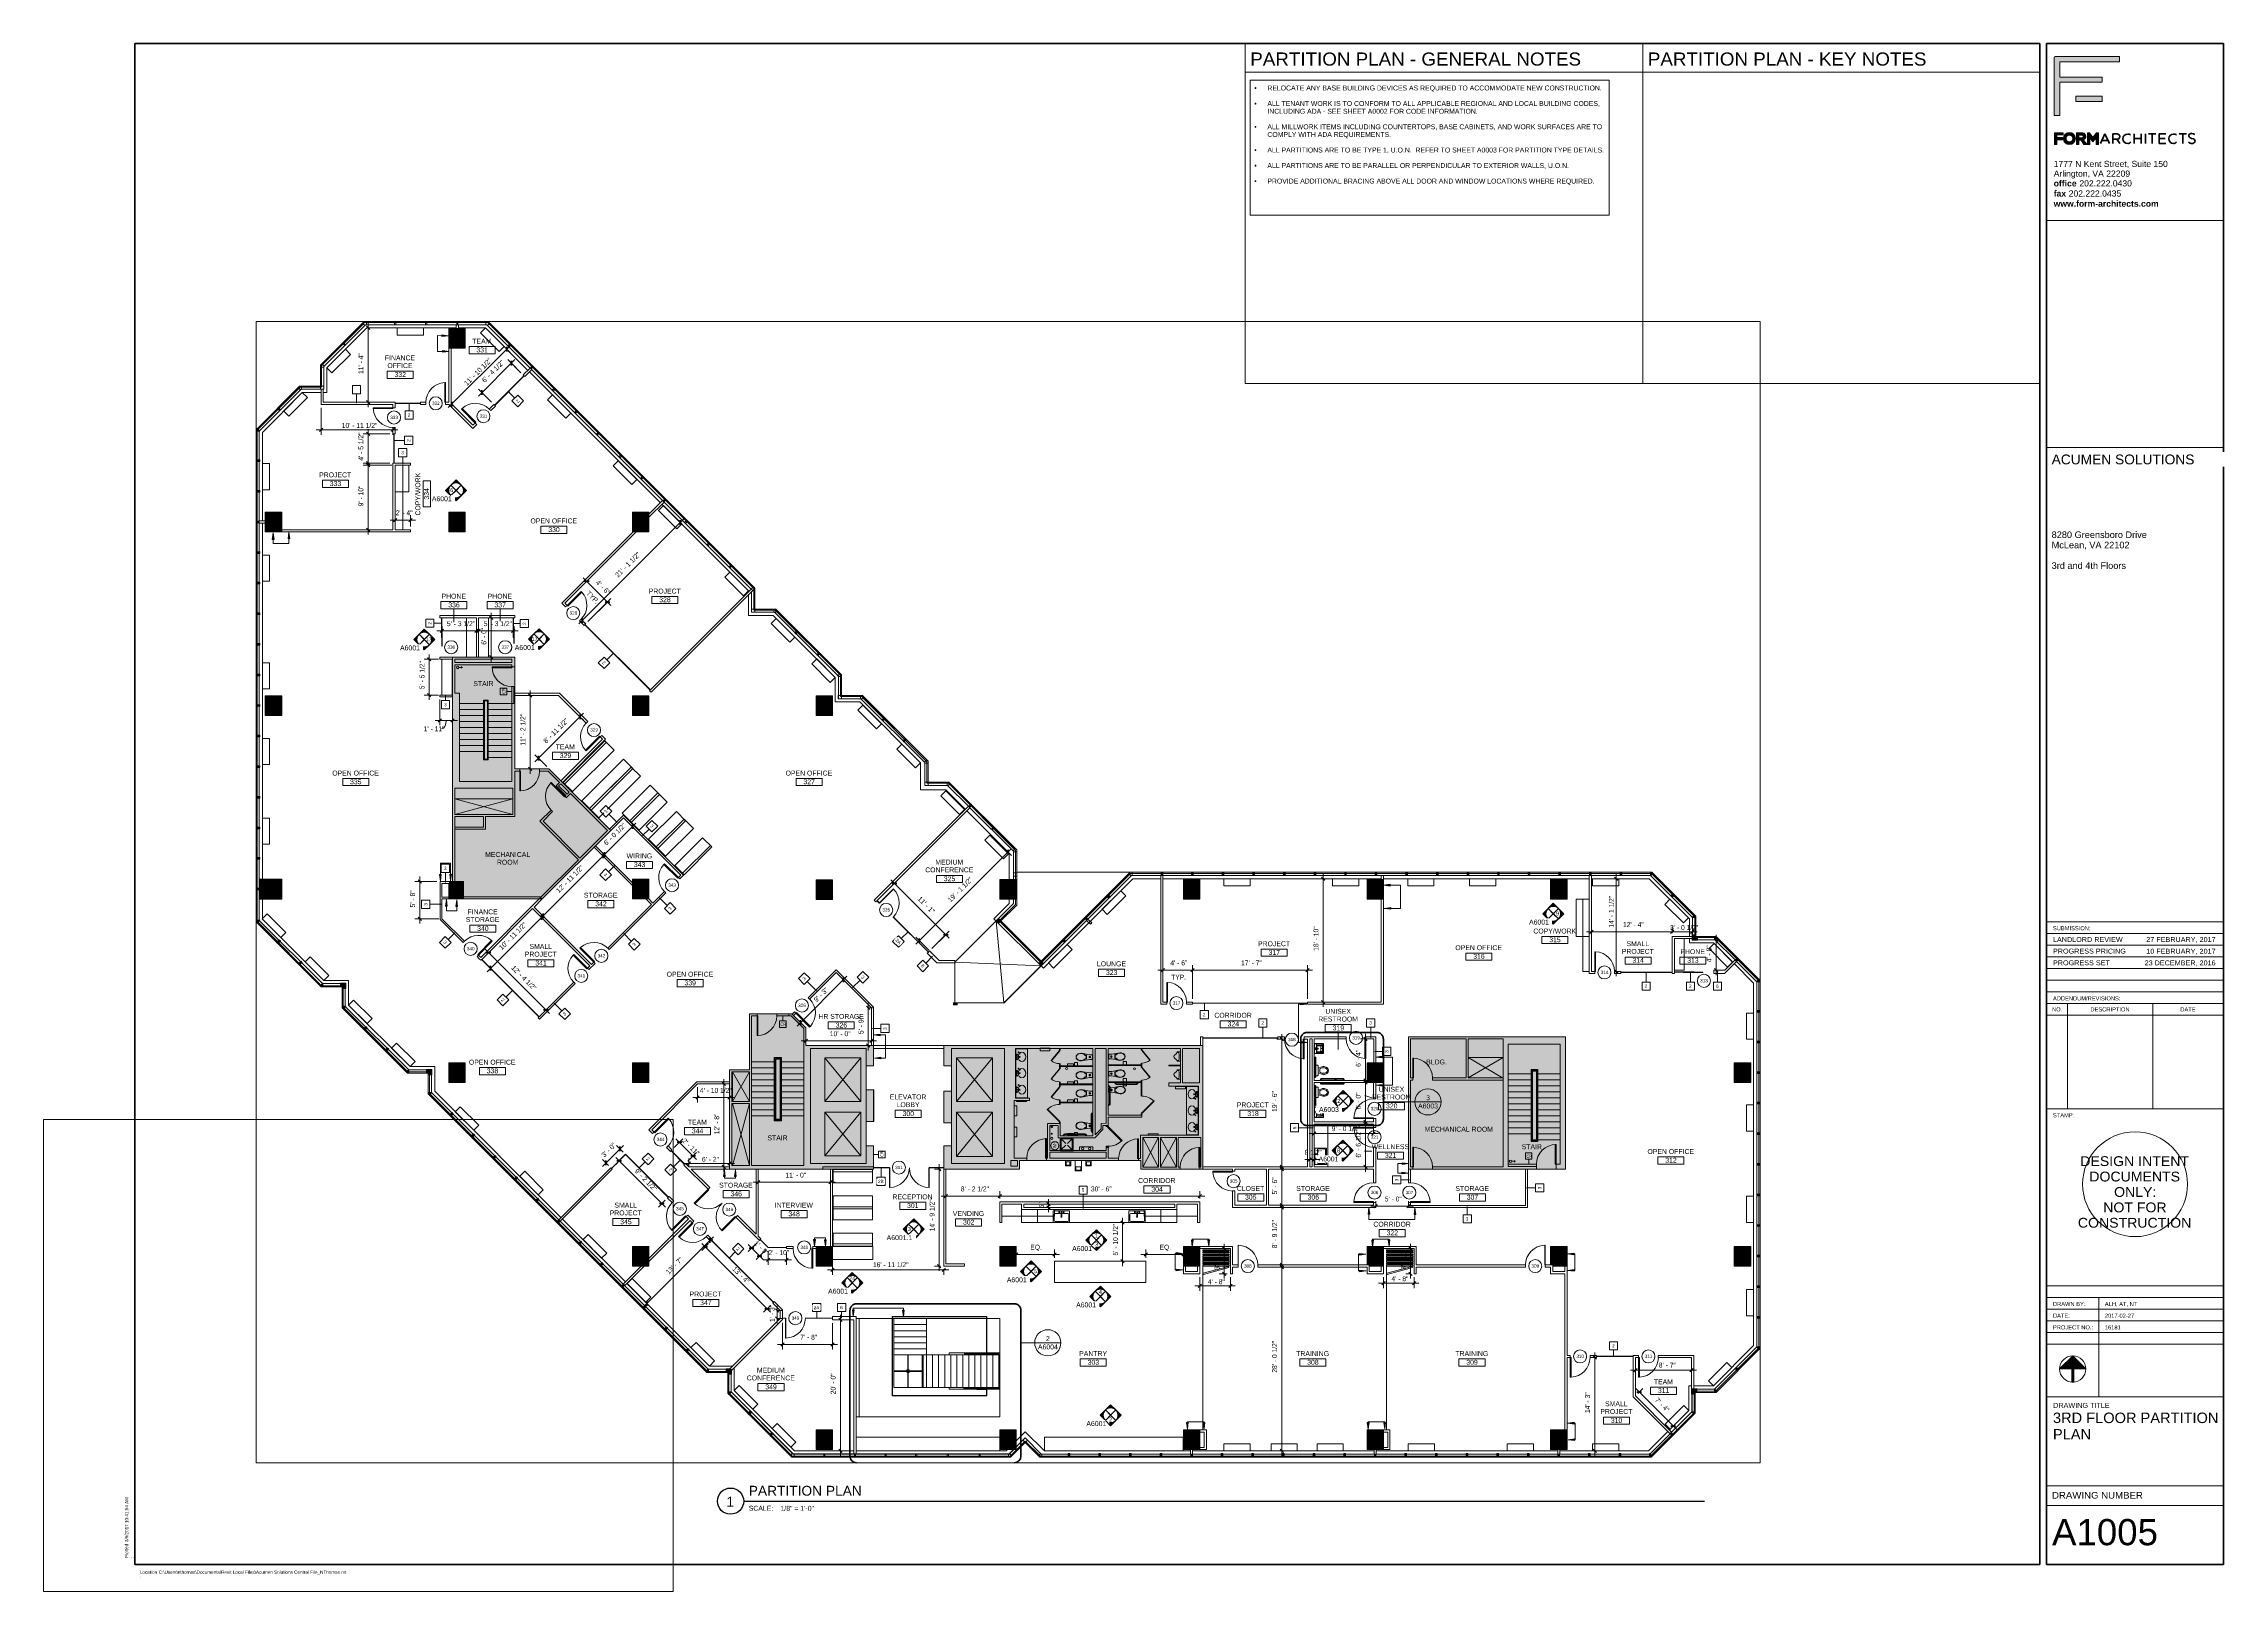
# Paper-space layout 'Layout1' of a CAD drawing. Header units: inches. Extents: x 0 to 41.6, y 0 to 29.5.
# The model-space entities are those that its viewports show. They can reach past a viewport. Long polylines and large blocks are cut down to what shows.
import ezdxf

# ---------------------------------------------------------------- set-up
doc = ezdxf.new("R2010")
doc.units = ezdxf.units.IN
doc.header["$MEASUREMENT"] = 0
for name, pattern in [('Dash 3_32_', [0.1875, 0.09375, -0.09375]), ('Hidden 1_8_', [0.1875, 0.125, -0.0625]), ('IMPORT-DASHED2', [0.375, 0.25, -0.125]), ('IMPORT-PHANTOM4', [0.625, 0.3125, -0.0625, 0.0625, -0.0625, 0.0625, -0.0625]), ('Overhead', [0.15625, 0.09375, -0.0625])]:
    doc.linetypes.add(name, pattern=pattern)
for name, color, linetype, lineweight in [('-32', 7, 'Continuous', 9), ('-33', 7, 'Continuous', 9), ('-38', 7, 'Continuous', 9), ('-7', 7, 'Continuous', 9), ('3rd Floor Revit Background_dwg', 8, 'Continuous', 9), ('A-ANNO-DIMS', 211, 'Continuous', 9), ('A-ANNO-DIMS-96', 211, 'Continuous', 9), ('A-ANNO-NOTE', 131, 'Continuous', 9), ('A-ANNO-SYMB', 150, 'Continuous', 9), ('A-Area', 7, 'IMPORT-PHANTOM4', 9), ('A-AREA-IDEN', 2, 'Continuous', 20), ('A-DETL', 90, 'Continuous', 9), ('A-DETL-GENF', 92, 'Continuous', 9), ('A-DETL-HDLN', 90, 'Continuous', 9), ('A-DETL-MEDM', 33, 'Continuous', 20), ('A-DETL-THIN', 151, 'Continuous', 9), ('A-DOOR', 31, 'Continuous', 9), ('A-DOOR-IDEN', 31, 'Continuous', 20), ('A-FLOR', 192, 'Continuous', 9), ('A-FLOR-OVHD', 1, 'Overhead', 9), ('A-WALL', 113, 'Continuous', 9), ('A-Wall-Exst', 7, 'Continuous', 9), ('A-WALL-IDEN', 211, 'Continuous', 20), ('A-Wall-Patt', 7, 'Continuous', 9), ('AWAEX', 7, 'Continuous', 9), ('G-ANNO-SYMB', 111, 'Continuous', 9), ('G-ANNO-TEXT', 231, 'Continuous', 9), ('G-ANNO-TTLB', 6, 'Continuous', 9), ('G-ANNO-TTLB-MEDM', 33, 'Continuous', 20), ('G-ANNO-TTLB-THIN', 151, 'Continuous', 9), ('G-ANNO-TTLB-WIDE', 214, 'Continuous', 50), ('I-WALL', 2, 'Continuous', 9), ('MHV', 7, 'Continuous', 9), ('P-SANR-FIXT', 6, 'Continuous', 9), ('Q-CASE', 31, 'Continuous', 9), ('Q-SPCQ', 91, 'Continuous', 9), ('S-STRS', 31, 'Continuous', 9)]:
    doc.layers.add(name, color=color, linetype=linetype, lineweight=lineweight)
doc.layers.add('G-ANNO-NPLT', color=191, linetype='Continuous', plot=False)
doc.styles.add('Arial', font='arial.ttf', dxfattribs={"height": 9})
doc.styles.add('Arial_1', font='arial.ttf', dxfattribs={"width": 0.666667, "height": 6})
doc.styles.add('Arial_10', font='arial.ttf', dxfattribs={"height": 0.0625})
doc.styles.add('Arial_11', font='arial.ttf', dxfattribs={"height": 0.117188})
doc.styles.add('Arial_12', font='arial.ttf', dxfattribs={"height": 0.5})
doc.styles.add('Arial_13', font='arial.ttf', dxfattribs={"height": 0.199219})
doc.styles.add('Arial_14', font='arial.ttf', dxfattribs={"height": 0.1875})
doc.styles.add('Arial_15', font='arial.ttf', dxfattribs={"height": 0.125})
doc.styles.add('Arial_16', font='arial.ttf', dxfattribs={"width": 1.025, "height": 0.25})
doc.styles.add('Arial_2', font='arial.ttf', dxfattribs={"height": 0.09375})
doc.styles.add('Arial_3', font='arial.ttf', dxfattribs={"height": 7.125})
doc.styles.add('Arial_4', font='arial.ttf', dxfattribs={"height": 6})
doc.styles.add('Arial_5', font='arial.ttf', dxfattribs={"width": 0.85, "height": 9})
doc.styles.add('Arial_6', font='arial.ttf', dxfattribs={"height": 0.078125})
doc.styles.add('Arial_7', font='arial.ttf', dxfattribs={"width": 1.05, "height": 0.09375})
doc.styles.add('Arial_8', font='arial.ttf', dxfattribs={"width": 1.025, "height": 0.1875})
doc.styles.add('Arial_9', font='arial.ttf', dxfattribs={"width": 1.05, "height": 0.125})
doc.styles.add('Arial_B', font='arialbd.ttf', dxfattribs={"height": 0.117188})
doc.styles.add('Tahoma', font='tahoma.ttf', dxfattribs={"width": 0.85, "height": 6})
doc.dimstyles.new('Linear_-_3_32__Arial__85_-_1_2__Tolerance', dxfattribs={"dimscale": 12, "dimtxt": 9.182335, "dimasz": 0.5, "dimexe": 0.75, "dimexo": 0.5, "dimgap": 0.5, "dimtad": 1, "dimdec": 1, "dimrnd": 0.5, "dimzin": 3, "dimdsep": 46, "dimlunit": 4, "dimtxsty": 'Arial_5', "dimblk1": 'OBLIQUE', "dimblk2": 'OBLIQUE', "dimsah": 1, "dimcen": 0.09, "dimdle": 0.75, "dimazin": 0, "dimtfac": 1, "dimtdec": 4, "dimtix": 1, "dimtmove": 0, "dimatfit": 3, "dimfxl": 1, "dimtvp": 1, "dimfrac": 2, "dimtolj": 1, "dimtzin": 0, "dimarcsym": 2})
doc.dimstyles.new('Linear_-_3_32__Arial__85_-_1_2__Tolerance_1', dxfattribs={"dimscale": 12, "dimtxt": 9.182335, "dimasz": 0.5, "dimexe": 0.75, "dimexo": 0.5, "dimgap": 0.5, "dimtad": 1, "dimdec": 1, "dimrnd": 0.5, "dimzin": 3, "dimdsep": 46, "dimlunit": 4, "dimtxsty": 'Arial_5', "dimblk1": 'OBLIQUE', "dimblk2": 'OBLIQUE', "dimsah": 1, "dimcen": 0.09, "dimdle": 0.75, "dimazin": 0, "dimtfac": 1, "dimtdec": 4, "dimtix": 1, "dimtmove": 2, "dimatfit": 3, "dimfxl": 1, "dimtvp": 1, "dimfrac": 2, "dimtolj": 1, "dimtzin": 0, "dimarcsym": 2})
doc.dimstyles.new('Linear_-_3_32__Arial__85_-_1_2__Tolerance_2', dxfattribs={"dimscale": 12, "dimtxt": 9.182335, "dimasz": 0.5, "dimexe": 0.75, "dimexo": 0.5, "dimgap": 0.5, "dimtad": 1, "dimdec": 1, "dimrnd": 0.5, "dimzin": 3, "dimdsep": 46, "dimlunit": 4, "dimtxsty": 'Arial_5', "dimblk1": 'OBLIQUE', "dimblk2": 'OBLIQUE', "dimsah": 1, "dimcen": 0.09, "dimdle": 0.75, "dimazin": 0, "dimtfac": 1, "dimtdec": 4, "dimtix": 1, "dimtmove": 1, "dimatfit": 3, "dimfxl": 1, "dimtvp": 1, "dimfrac": 2, "dimtolj": 1, "dimtzin": 0, "dimarcsym": 2})
doc.dimstyles.new('Linear_-_3_32__Arial__85_-_1__Tolerance', dxfattribs={"dimscale": 12, "dimtxt": 9.182335, "dimasz": 0.5, "dimexe": 0.75, "dimexo": 0.5, "dimgap": 0.5, "dimtad": 1, "dimdec": 0, "dimzin": 3, "dimdsep": 46, "dimlunit": 4, "dimtxsty": 'Arial_5', "dimblk1": 'OBLIQUE', "dimblk2": 'OBLIQUE', "dimsah": 1, "dimcen": 0.09, "dimdle": 0.75, "dimazin": 0, "dimtfac": 1, "dimtdec": 4, "dimtix": 1, "dimtmove": 2, "dimatfit": 3, "dimfxl": 1, "dimtvp": 1, "dimfrac": 2, "dimtolj": 1, "dimtzin": 0, "dimarcsym": 2})
doc.dimstyles.new('Linear_-_3_32__Arial__85_-_1__Tolerance_1', dxfattribs={"dimscale": 12, "dimtxt": 9.182335, "dimasz": 0.5, "dimexe": 0.75, "dimexo": 0.5, "dimgap": 0.5, "dimtad": 1, "dimdec": 0, "dimzin": 3, "dimdsep": 46, "dimlunit": 4, "dimtxsty": 'Arial_5', "dimblk1": 'OBLIQUE', "dimblk2": 'OBLIQUE', "dimsah": 1, "dimcen": 0.09, "dimdle": 0.75, "dimazin": 0, "dimtfac": 1, "dimtdec": 4, "dimtix": 1, "dimtmove": 0, "dimatfit": 3, "dimfxl": 1, "dimtvp": 1, "dimfrac": 2, "dimtolj": 1, "dimtzin": 0, "dimarcsym": 2})

# ---------------------------------------------------------------- blocks, each defined once
blk = doc.blocks.new('FORM E1 30 x 42 - Typical Sheet-710929-3RD FLOOR PARTITION PLAN')
at = {"layer": 'A-ANNO-NOTE'}
h = blk.add_hatch(color=256, dxfattribs=at)
h.paths.add_polyline_path([(39.235, 28.412), (38.735, 28.412), (38.735, 28.511), (39.235, 28.511)], flags=0)
edge = h.paths.add_edge_path(flags=0)
edge.add_line((39.57, 29.268), (39.57, 29.167))
edge.add_line((39.57, 29.167), (38.43, 29.167))
edge.add_line((38.43, 29.167), (38.43, 28.874))
edge.add_line((38.43, 28.874), (39.235, 28.874))
edge.add_line((39.235, 28.874), (39.235, 28.775))
edge.add_line((39.235, 28.775), (38.43, 28.775))
edge.add_line((38.43, 28.775), (38.43, 28.14))
edge.add_line((38.43, 28.14), (38.32, 28.14))
edge.add_line((38.32, 28.14), (38.32, 29.244))
edge.add_arc((38.344, 29.244), 0.0239, 90, 180, ccw=False)
edge.add_line((38.344, 29.268), (39.57, 29.268))
for points in [[(38.375, 27.678), (38.375, 27.592), (38.327, 27.592), (38.327, 27.814), (38.494, 27.814), (38.494, 27.771), (38.375, 27.771), (38.375, 27.721), (38.481, 27.721), (38.481, 27.678)], [(39.06, 27.721), (39.127, 27.813), (39.166, 27.813), (39.166, 27.592), (39.121, 27.592), (39.121, 27.714), (39.061, 27.641), (39.002, 27.714), (39.002, 27.592), (38.957, 27.592), (38.957, 27.813), (38.995, 27.813)]]:
    blk.add_hatch(color=256, dxfattribs=at).paths.add_polyline_path(points, flags=0)
h = blk.add_hatch(color=256, dxfattribs=at)
edge = h.paths.add_edge_path(flags=0)
edge.add_arc((38.613, 27.704), 0.0705, 180, 360)
edge.add_arc((38.613, 27.704), 0.0705, 0, 180)
edge = h.paths.add_edge_path(flags=0)
edge.add_arc((38.613, 27.704), 0.114, 0, 180)
edge.add_arc((38.613, 27.704), 0.114, 180, 360)
h = blk.add_hatch(color=256, dxfattribs=at)
edge = h.paths.add_edge_path(flags=0)
edge.add_arc((38.854, 27.74), 0.0259, 270, 450)
edge.add_line((38.854, 27.766), (38.795, 27.766))
edge.add_line((38.795, 27.766), (38.795, 27.714))
edge.add_line((38.795, 27.714), (38.854, 27.714))
edge = h.paths.add_edge_path(flags=0)
edge.add_arc((38.852, 27.742), 0.0742, -63.8252, 74.0243, ccw=False)
edge.add_line((38.884, 27.675), (38.951, 27.592))
edge.add_line((38.951, 27.592), (38.889, 27.592))
edge.add_line((38.889, 27.592), (38.835, 27.67))
edge.add_line((38.835, 27.67), (38.795, 27.67))
edge.add_line((38.795, 27.67), (38.795, 27.592))
edge.add_line((38.795, 27.592), (38.746, 27.592))
edge.add_line((38.746, 27.592), (38.746, 27.813))
edge.add_line((38.746, 27.813), (38.872, 27.813))
at = {"layer": 'G-ANNO-TTLB'}
h = blk.add_hatch(color=256, dxfattribs=at)
edge = h.paths.add_edge_path(flags=0)
edge.add_line((38.677, 4.491), (38.927, 4.241))
edge.add_line((38.927, 4.241), (38.697, 4.241))
edge.add_line((38.697, 4.241), (38.697, 3.992))
edge.add_arc((38.677, 4.241), 0.25, 265.5358, 274.4642, ccw=False)
edge.add_line((38.658, 3.992), (38.658, 4.241))
edge.add_line((38.658, 4.241), (38.427, 4.241))
edge.add_line((38.427, 4.241), (38.677, 4.491))
at = {"layer": 'A-ANNO-NOTE', "lineweight": 20}
for p, q in [((38.427, 4.241), (38.677, 4.491)), ((38.677, 4.491), (38.427, 4.241)), ((38.927, 4.241), (38.427, 4.241)), ((38.427, 4.241), (38.658, 4.241)), ((38.658, 4.241), (38.658, 3.992)), ((38.658, 4.241), (38.658, 3.992)), ((38.927, 4.241), (38.677, 4.491)), ((38.927, 4.241), (38.677, 4.491)), ((38.697, 4.241), (38.697, 3.992)), ((38.697, 3.992), (38.697, 4.241)), ((38.697, 4.241), (38.927, 4.241))]:
    blk.add_line(p, q, dxfattribs=at)
blk.add_circle((38.677, 4.241), 0.25, dxfattribs=at)
blk.add_arc((38.677, 4.241), 0.25, 265.5358, 274.4642, dxfattribs=at)
blk.add_arc((38.677, 4.241), 0.25, 265.5358, 274.4642, dxfattribs=at)
at = {"layer": 'G-ANNO-TTLB'}
for p, q in [((38.32, 29.244), (38.32, 28.14)), ((39.57, 29.268), (38.344, 29.268)), ((38.43, 28.874), (38.43, 29.167)), ((38.43, 29.167), (39.57, 29.167)), ((39.57, 29.167), (39.57, 29.268)), ((39.235, 28.874), (38.43, 28.874)), ((38.43, 28.14), (38.43, 28.775)), ((38.43, 28.775), (39.235, 28.775)), ((39.235, 28.775), (39.235, 28.874)), ((39.235, 28.511), (38.735, 28.511)), ((38.735, 28.511), (38.735, 28.412)), ((38.735, 28.412), (39.235, 28.412)), ((39.235, 28.412), (39.235, 28.511)), ((38.32, 28.14), (38.43, 28.14)), ((38.494, 27.814), (38.327, 27.814)), ((38.327, 27.814), (38.327, 27.592)), ((38.327, 27.592), (38.375, 27.592)), ((38.375, 27.721), (38.375, 27.771)), ((38.375, 27.771), (38.494, 27.771)), ((38.481, 27.721), (38.375, 27.721)), ((38.375, 27.678), (38.481, 27.678)), ((38.375, 27.592), (38.375, 27.678)), ((38.481, 27.678), (38.481, 27.721)), ((38.494, 27.771), (38.494, 27.814)), ((38.872, 27.813), (38.746, 27.813)), ((38.746, 27.813), (38.746, 27.592)), ((38.746, 27.592), (38.795, 27.592)), ((38.795, 27.714), (38.795, 27.766)), ((38.795, 27.766), (38.854, 27.766)), ((38.854, 27.714), (38.795, 27.714)), ((38.795, 27.592), (38.795, 27.67)), ((38.795, 27.67), (38.835, 27.67)), ((38.835, 27.67), (38.889, 27.592)), ((38.951, 27.592), (38.884, 27.675)), ((38.889, 27.592), (38.951, 27.592)), ((38.995, 27.813), (38.957, 27.813)), ((38.957, 27.813), (38.957, 27.592)), ((38.957, 27.592), (39.002, 27.592)), ((39.06, 27.721), (38.995, 27.813)), ((39.002, 27.592), (39.002, 27.714)), ((39.002, 27.714), (39.061, 27.641)), ((39.127, 27.813), (39.06, 27.721)), ((39.061, 27.641), (39.121, 27.714)), ((39.121, 27.714), (39.121, 27.592)), ((39.121, 27.592), (39.166, 27.592)), ((39.166, 27.813), (39.127, 27.813)), ((39.166, 27.592), (39.166, 27.813))]:
    blk.add_line(p, q, dxfattribs=at)
at = {"layer": 'G-ANNO-TTLB', "lineweight": 70}
for p, q in [((39.289, 27.79), (39.204, 27.608)), ((39.35, 27.668), (39.232, 27.668)), ((39.289, 27.79), (39.38, 27.609)), ((39.44, 27.79), (39.524, 27.79)), ((39.44, 27.609), (39.44, 27.79)), ((39.44, 27.69), (39.516, 27.69)), ((39.516, 27.69), (39.575, 27.609)), ((39.849, 27.79), (39.849, 27.609)), ((39.849, 27.705), (39.982, 27.705)), ((39.982, 27.79), (39.982, 27.609)), ((40.061, 27.79), (40.061, 27.609)), ((40.263, 27.79), (40.124, 27.79)), ((40.193, 27.79), (40.193, 27.609)), ((40.326, 27.79), (40.45, 27.79)), ((40.326, 27.79), (40.326, 27.609)), ((40.326, 27.705), (40.438, 27.705)), ((40.326, 27.609), (40.45, 27.609)), ((40.845, 27.79), (40.706, 27.79)), ((40.775, 27.79), (40.775, 27.609))]:
    blk.add_line(p, q, dxfattribs=at)
at = {"layer": 'G-ANNO-TTLB'}
for centre, radius, start, end in [((38.344, 29.244), 0.0239, 90, 180), ((38.613, 27.704), 0.114, 0, 180), ((38.613, 27.704), 0.114, 180, 0), ((38.613, 27.704), 0.0705, 0, 180), ((38.613, 27.704), 0.0705, 180, 0), ((38.854, 27.74), 0.0259, 270, 90), ((38.852, 27.742), 0.0742, 296.1748, 74.0243)]:
    blk.add_arc(centre, radius, start, end, dxfattribs=at)
at = {"layer": 'G-ANNO-TTLB', "lineweight": 70}
for centre, radius, start, end in [((39.524, 27.74), 0.0501, 261.4304, 90), ((39.724, 27.699), 0.0905, 90, 270), ((39.724, 27.699), 0.0905, 51.4628, 90), ((39.724, 27.691), 0.0819, 270, 318), ((40.596, 27.699), 0.0905, 90, 270), ((40.596, 27.699), 0.0905, 51.4628, 90), ((40.596, 27.691), 0.0819, 270, 318), ((40.952, 27.703), 0.0959, 226.4492, 268.7721), ((40.948, 27.703), 0.0959, 55.5053, 88.7721)]:
    blk.add_arc(centre, radius, start, end, dxfattribs=at)
for points in [[(40.95, 27.799), (40.897, 27.805), (40.844, 27.738), (40.942, 27.705)], [(40.95, 27.607), (41.007, 27.61), (41.05, 27.69), (40.942, 27.705)]]:
    blk.add_open_spline(points, degree=3, dxfattribs=at)
at = {"layer": 'G-ANNO-TTLB-MEDM'}
for p, q in [((38.177, 26.139), (41.552, 26.139)), ((38.177, 26.139), (41.552, 26.139)), ((38.177, 21.81), (41.552, 21.81)), ((38.177, 12.769), (41.552, 12.769)), ((38.177, 12.547), (41.552, 12.547)), ((38.177, 12.324), (41.552, 12.324)), ((38.177, 12.101), (41.552, 12.101)), ((38.177, 11.878), (41.552, 11.878)), ((38.177, 11.655), (41.552, 11.655)), ((38.177, 11.432), (41.552, 11.432)), ((38.177, 11.209), (41.552, 11.209)), ((38.177, 10.986), (41.552, 10.986)), ((41.552, 9.203), (38.177, 9.203)), ((41.552, 2.014), (38.177, 2.014)), ((41.552, 1.639), (38.177, 1.639))]:
    blk.add_line(p, q, dxfattribs=at)
at = {"layer": 'G-ANNO-TTLB-THIN'}
for p, q in [((38.576, 9.203), (38.576, 11.209)), ((40.206, 9.203), (40.206, 11.209)), ((38.177, 5.828), (41.552, 5.828)), ((38.177, 5.605), (41.552, 5.605)), ((39.177, 5.605), (39.177, 3.713)), ((38.177, 5.382), (41.552, 5.382)), ((38.177, 5.159), (41.552, 5.159)), ((38.177, 4.936), (41.552, 4.936)), ((38.177, 4.713), (41.552, 4.713)), ((38.177, 3.713), (41.552, 3.713))]:
    blk.add_line(p, q, dxfattribs=at)
blk.add_circle((39.865, 7.765), 1, dxfattribs=at)
at = {"layer": 'G-ANNO-TTLB-WIDE'}
for p, q in [((38.052, 29.514), (1.74, 29.514)), ((1.74, 29.514), (1.74, 0.514)), ((38.052, 0.514), (38.052, 29.514)), ((38.177, 29.514), (41.552, 29.514)), ((38.177, 29.514), (38.177, 0.514)), ((38.177, 29.514), (41.552, 29.514)), ((41.552, 29.514), (41.552, 0.514)), ((1.74, 0.514), (38.052, 0.514)), ((38.177, 0.514), (41.552, 0.514))]:
    blk.add_line(p, q, dxfattribs=at)
blk.add_circle((38.613, 27.704), 0.0705, dxfattribs=at)
at = {"layer": 'G-ANNO-TTLB', "attachment_point": 1}
for s, insert, char_height, width, style in [('Arlington, VA 22209', (38.314, 27.093), 0.11719, 1.78265, 'Arial_11'), ('1777 N Kent Street, Suite 150', (38.314, 27.278), 0.11719, 2.66135, 'Arial_11'), ('fax ', (38.314, 26.714), 0.1172, 0.34592, 'Arial_B'), ('office', (38.314, 26.907), 0.1172, 0.53782, 'Arial_B'), ('202.222.0435', (38.6, 26.714), 0.11719, 1.2221, 'Arial_11'), (' 202.222.0430', (38.758, 26.907), 0.11719, 1.27765, 'Arial_11'), ('www.form-architects.com', (38.314, 26.52), 0.11719, 2.47702, 'Arial_B'), ('SUBMISSION:', (38.3, 12.685), 0.07812, 0.87112, 'Arial_6'), ('ADDENDUM/REVISIONS:', (38.3, 11.347), 0.07812, 1.5655, 'Arial_6'), ('NO.', (38.283, 11.137), 0.0781, 0.23735, 'Arial_6'), ('DESCRIPTION', (39.014, 11.137), 0.07812, 0.91152, 'Arial_6'), ('DATE', (40.728, 11.137), 0.0781, 0.35602, 'Arial_6'), ('STAMP:', (38.3, 9.118), 0.0781, 0.4949, 'Arial_6'), ('DESIGN INTENT', (38.82, 8.298), 0.1875, 2.54413, 'Arial_8'), ('DOCUMENTS ', (38.993, 8.004), 0.1875, 2.21543, 'Arial_8'), ('ONLY:', (39.465, 7.71), 0.1875, 0.9809, 'Arial_8'), ('CONSTRUCTION', (38.775, 7.123), 0.1875, 2.65542, 'Arial_8'), ('NOT FOR', (39.258, 7.416), 0.1875, 1.483, 'Arial_8'), ('DRAWN BY:', (38.3, 5.52), 0.0781, 0.76002, 'Arial_6'), ('DATE:', (38.3, 5.297), 0.0781, 0.3939, 'Arial_6'), ('PROJECT NO.:', (38.3, 5.074), 0.07812, 0.93677, 'Arial_6'), ('DRAWING TITLE', (38.304, 3.594), 0.09375, 1.31237, 'Arial_7'), ('DRAWING NUMBER', (38.282, 1.895), 0.125, 2.08919, 'Arial_9'), ('Location', (1.834, 0.399), 0.0625, 0.4141, 'Arial_10'), (':', (1.834, 0.297), 0.0625, 0.0303, 'Arial_10')]:
    blk.add_mtext(s, dxfattribs=dict(at, insert=insert, char_height=char_height, width=width, style=style))
at = {"layer": 'G-ANNO-TTLB', "char_height": 0.0625, "attachment_point": 1, "rotation": 90, "style": 'Arial_10'}
for s, insert, width in [('Plotted', (1.55, 0.636), 0.34087), (':', (1.652, 0.636), 0.0303)]:
    blk.add_mtext(s, dxfattribs=dict(at, insert=insert, width=width))
blk = doc.blocks.new('Viewport - Default-43798-3RD FLOOR PARTITION PLAN')
at = {"layer": 'G-ANNO-TTLB', "lineweight": 30}
blk.add_circle((-0.25, 0), 0.25, dxfattribs=at)
at = {"layer": 'G-ANNO-TTLB', "insert": (0.097, -0.089), "char_height": 0.0937, "width": 0.5656, "attachment_point": 1, "style": 'Arial_2'}
blk.add_mtext('SCALE:', dxfattribs=at)
blk = doc.blocks.new('Counter Top _No Backsplash_ - Standard Counter Top-2526119-3rd Floor New Construction - Partition Plan')
at = {"layer": 'Q-CASE', "lineweight": 13}
for p, q in [((-47.262, 0), (-47.262, -39.002)), ((119.738, 0), (-47.262, 0)), ((119.738, 0), (119.738, -39.002)), ((-47.262, -39.002), (119.738, -39.002))]:
    blk.add_line(p, q, dxfattribs=at)
blk = doc.blocks.new('Counter Top _No Backsplash_ - Standard Counter Top-2905817-3rd Floor New Construction - Partition Plan')
at = {"layer": 'Q-CASE', "lineweight": 13}
for p, q in [((-47.262, 0), (-47.262, -25)), ((215.749, 0), (-47.262, 0)), ((-47.262, -25), (215.753, -25))]:
    blk.add_line(p, q, dxfattribs=at)
blk = doc.blocks.new('Upper Cabinet - Standard Upper Cabinet-2299846-3rd Floor New Construction - Partition Plan')
at = {"layer": 'Q-CASE', "linetype": 'Overhead'}
for p, q in [((-47.262, 12), (-18.012, 12)), ((-47.262, 0), (-47.262, 12)), ((-18.012, 12), (-18.012, 0))]:
    blk.add_line(p, q, dxfattribs=at)
at = {"layer": 'Q-CASE', "lineweight": 13}
blk.add_line((-18.012, 0), (-47.262, 0), dxfattribs=at)
blk = doc.blocks.new('Single-Flush - 36_ x 96_-1532445-3rd Floor New Construction - Partition Plan')
at = {"layer": 'A-DOOR', "color": 250, "lineweight": 20}
for p, q in [((16.25, 2), (16.25, 38.024)), ((18, 38.024), (16.25, 38.024)), ((18, 2), (18, 38.024)), ((18, 2), (16.25, 2))]:
    blk.add_line(p, q, dxfattribs=at)
at = {"layer": 'A-DOOR'}
blk.add_arc((18, 2), 36.067, 92.7812, 180, dxfattribs=at)
blk = doc.blocks.new('Sliding - Single-Glass - No Frame - 36_ x 96_-3016394-3rd Floor New Construction - Partition Plan')
at = {"layer": 'A-DOOR', "color": 250, "lineweight": 20}
for p, q in [((-38, -0.75), (-38, -1.25)), ((-2, -0.75), (-38, -0.75)), ((-2, -1.25), (-2, -0.75)), ((-38, -1.25), (-2, -1.25))]:
    blk.add_line(p, q, dxfattribs=at)
blk = doc.blocks.new('Single-Flush - 36_ x 96_-2611463-3rd Floor New Construction - Partition Plan')
at = {"layer": 'A-DOOR', "color": 250, "lineweight": 20}
for p, q in [((16.25, 1.75), (16.25, 37.774)), ((18, 37.774), (16.25, 37.774)), ((18, 1.75), (18, 37.774)), ((18, 1.75), (16.25, 1.75))]:
    blk.add_line(p, q, dxfattribs=at)
at = {"layer": 'A-DOOR'}
blk.add_arc((18, 1.75), 36.067, 92.7812, 180, dxfattribs=at)
blk = doc.blocks.new('Single-Flush - 36_ x 96_-1525938-3rd Floor New Construction - Partition Plan')
at = {"layer": 'A-DOOR', "color": 250, "lineweight": 20}
for p, q in [((16.25, -2), (16.25, -38.024)), ((18, -2), (16.25, -2)), ((18, -2), (18, -38.024)), ((18, -38.024), (16.25, -38.024))]:
    blk.add_line(p, q, dxfattribs=at)
at = {"layer": 'A-DOOR'}
blk.add_arc((18, -2), 36.067, 180, 267.2188, dxfattribs=at)
blk = doc.blocks.new('Single-Flush - 36_ x 96_-2618192-3rd Floor New Construction - Partition Plan')
at = {"layer": 'A-DOOR', "color": 250, "lineweight": 20}
for p, q in [((16.25, -1.75), (16.25, -37.774)), ((18, -1.75), (16.25, -1.75)), ((18, -1.75), (18, -37.774)), ((18, -37.774), (16.25, -37.774))]:
    blk.add_line(p, q, dxfattribs=at)
at = {"layer": 'A-DOOR'}
blk.add_arc((18, -1.75), 36.067, 180, 267.2188, dxfattribs=at)
blk = doc.blocks.new('Sliding - Single-Glass - No Frame - 36_ x 96_-3016395-3rd Floor New Construction - Partition Plan')
at = {"layer": 'A-DOOR', "color": 250, "lineweight": 20}
for p, q in [((-38, 1.25), (-2, 1.25)), ((-38, 0.75), (-38, 1.25)), ((-2, 1.25), (-2, 0.75)), ((-2, 0.75), (-38, 0.75))]:
    blk.add_line(p, q, dxfattribs=at)
blk = doc.blocks.new('Counter Top _No Backsplash_ - Standard Counter Top-2468989-3rd Floor New Construction - Partition Plan')
at = {"layer": 'Q-CASE', "lineweight": 13}
for p, q in [((-47.262, 0), (-47.262, -18)), ((-47.262, -18), (24.738, -18))]:
    blk.add_line(p, q, dxfattribs=at)
blk = doc.blocks.new('Counter Top _No Backsplash_ - Standard Counter Top-2468990-3rd Floor New Construction - Partition Plan')
at = {"layer": 'Q-CASE', "lineweight": 13}
for p, q in [((-47.262, 0), (-47.262, 18)), ((-47.262, 18), (24.738, 18))]:
    blk.add_line(p, q, dxfattribs=at)
blk = doc.blocks.new('Single-Glass - No Frame - 36_ x 96_-2915979-3rd Floor New Construction - Partition Plan')
at = {"layer": 'A-DOOR', "color": 250, "lineweight": 20}
for p, q in [((17.5, -0.25), (17.5, -36.313)), ((18, -0.25), (17.5, -0.25)), ((18, -0.25), (18, -36.313)), ((18, -36.313), (17.5, -36.313))]:
    blk.add_line(p, q, dxfattribs=at)
at = {"layer": 'A-DOOR'}
blk.add_arc((18, -0.25), 36.067, 180, 269.2057, dxfattribs=at)
blk = doc.blocks.new('Single-Glass - No Frame - 36_ x 96_-2609057-3rd Floor New Construction - Partition Plan')
at = {"layer": 'A-DOOR', "color": 250, "lineweight": 20}
for p, q in [((17.5, 0.25), (17.5, 36.313)), ((18, 36.313), (17.5, 36.313)), ((18, 0.25), (18, 36.313)), ((18, 0.25), (17.5, 0.25))]:
    blk.add_line(p, q, dxfattribs=at)
at = {"layer": 'A-DOOR'}
blk.add_arc((18, 0.25), 36.067, 90.7943, 180, dxfattribs=at)
blk = doc.blocks.new('Counter Top _No Backsplash_ - Standard Counter Top-2468991-3rd Floor New Construction - Partition Plan')
at = {"layer": 'Q-CASE', "lineweight": 13}
for p, q in [((-47.262, 0), (-47.262, -18)), ((-47.262, -18), (10.694, -18))]:
    blk.add_line(p, q, dxfattribs=at)
blk = doc.blocks.new('Counter Top _No Backsplash_ - Standard Counter Top-2523126-3rd Floor New Construction - Partition Plan')
at = {"layer": 'Q-CASE', "lineweight": 13}
for p, q in [((18.59, 0), (-47.262, 0)), ((-47.262, -25), (31.175, -25))]:
    blk.add_line(p, q, dxfattribs=at)
blk = doc.blocks.new('Sink - Restroom - Wall Mounted - Default-951108-3rd Floor New Construction - Partition Plan')
at = {"layer": 'P-SANR-FIXT', "lineweight": 13}
for p, q in [((-9.511, -15.36), (-9.511, 1.5)), ((-9.093, 1.5), (-9.093, 0.999)), ((-0.676, 1.5), (-0.676, 0.999)), ((0.939, 0.999), (0.939, 1.5)), ((8.646, 0.999), (8.646, 1.5)), ((9.065, 1.5), (9.065, -15.35)), ((-0.676, 0.999), (-9.095, 0.999)), ((-9.093, 0.999), (-9.093, -2.406)), ((-0.676, 0.999), (0.027, 0.999)), ((0.027, 0.999), (0.939, 0.999)), ((8.646, 0.999), (0.939, 0.999)), ((8.649, -2.406), (8.649, 0.999)), ((-9.131, -2.585), (-9.315, -2.765)), ((-9.315, -2.765), (-1.07, -2.765)), ((-9.131, -2.585), (-1.1, -2.585)), ((0.991, -2.765), (8.871, -2.765)), ((1.02, -2.585), (8.687, -2.585)), ((8.871, -2.765), (8.687, -2.585)), ((-9.447, -3.387), (-9.447, -15.089)), ((-4.924, -4.042), (-6.951, -3.561)), ((-6.925, -3.387), (-0.968, -3.387)), ((1.088, -3.387), (0.892, -3.412)), ((0.895, -3.387), (6.876, -3.387)), ((6.924, -3.561), (4.896, -4.042)), ((9.004, -15.089), (9.004, -3.387)), ((-4.924, -4.042), (-5.124, -9.789)), ((5.097, -9.789), (4.896, -4.042)), ((-7.341, -12.447), (-5.124, -9.789)), ((7.313, -12.447), (5.097, -9.789)), ((-4.761, -10.785), (-6.485, -13.377)), ((-4.761, -10.785), (-2.331, -10.87)), ((2.304, -10.87), (4.733, -10.785)), ((6.457, -13.377), (4.733, -10.785)), ((-2.331, -10.87), (2.304, -10.87)), ((-0.014, -13.627), (-0.014, -10.968)), ((-9.447, -15.089), (-9.511, -15.36)), ((-9.511, -15.36), (9.062, -15.36)), ((-9.447, -15.089), (9.004, -15.089)), ((9.065, -15.35), (9.004, -15.089)), ((9.062, -15.36), (9.065, -15.35))]:
    blk.add_line(p, q, dxfattribs=at)
at = {"layer": 'P-SANR-FIXT', "lineweight": 13, "flags": 128}
for points in [[(-9.093, -2.406), (-9.094, -2.45), (-9.098, -2.491), (-9.104, -2.527), (-9.111, -2.555), (-9.121, -2.575), (-9.131, -2.585)], [(8.687, -2.585), (8.677, -2.575), (8.668, -2.555), (8.66, -2.527), (8.654, -2.491), (8.65, -2.45), (8.649, -2.406)], [(-9.315, -2.765), (-9.35, -2.8), (-9.382, -2.869), (-9.409, -2.969), (-9.43, -3.094), (-9.443, -3.236), (-9.447, -3.387)], [(9.004, -3.387), (8.999, -3.236), (8.986, -3.094), (8.966, -2.969), (8.938, -2.869), (8.906, -2.8), (8.871, -2.765)], [(-7.341, -12.447), (-7.211, -9.485), (-7.081, -6.523), (-6.951, -3.561)], [(6.924, -3.561), (7.054, -6.523), (7.183, -9.485), (7.313, -12.447)], [(-0.014, -10.968), (-1.172, -10.919), (-2.331, -10.87)], [(2.304, -10.87), (1.145, -10.919), (-0.014, -10.968)]]:
    blk.add_lwpolyline(points, dxfattribs=at)
at = {"layer": 'P-SANR-FIXT', "lineweight": 13}
for centre, radius, start, end in [((-6.112, -3.598), 0.84, 165.4525, 177.4886), ((-4.26, -4.042), 0.663, 91.9155, 180), ((-0.996, 29.175), 32.717, 264.4886, 270.0864), ((0.968, 29.175), 32.717, 269.8373, 275.5114), ((4.233, -4.042), 0.663, 360, 88.0845), ((5.977, -3.726), 0.961, 9.8799, 20.659), ((0.008, -5.013), 0.856, 155.7776, 180), ((0.008, -5.013), 0.856, 0, 30), ((0.008, -5.013), 0.856, 180, 360), ((-4.244, -10.032), 0.913, 164.557, 235.5318), ((4.217, -10.032), 0.913, 304.4682, 15.443), ((-6.45, -12.486), 0.892, 177.4886, 267.793), ((6.423, -12.486), 0.892, 272.207, 2.5114), ((2.324, 131.109), 144.754, 266.51135, 269.07471), ((-2.351, 131.109), 144.754, 270.92529, 273.48865)]:
    blk.add_arc(centre, radius, start, end, dxfattribs=at)
blk = doc.blocks.new('Faucet-Restroom - Default-1769173-3rd Floor New Construction - Partition Plan')
at = {"layer": 'P-SANR-FIXT', "lineweight": 13}
for p, q in [((-0.656, 6.128), (-0.656, 5.937)), ((0.344, 5.937), (0.344, 6.128)), ((-1.156, 1.718), (-1.156, 1.463)), ((0.844, 1.473), (0.844, 1.718))]:
    blk.add_line(p, q, dxfattribs=at)
at = {"layer": 'P-SANR-FIXT', "lineweight": 13, "flags": 128}
for points in [[(-0.648, 6.155), (-0.622, 6.181), (-0.581, 6.205), (-0.526, 6.226), (-0.458, 6.244), (-0.379, 6.259), (-0.293, 6.268), (-0.202, 6.273), (-0.11, 6.273), (-0.019, 6.268), (0.067, 6.259), (0.145, 6.244)], [(0.163, 6.24), (0.213, 6.226), (0.269, 6.205), (0.31, 6.181), (0.335, 6.155)], [(-0.809, 5.944), (-0.907, 5.276), (-0.974, 4.808), (-1.047, 4.3)], [(0.496, 5.944), (0.599, 5.29), (0.741, 4.357), (0.75, 4.3)], [(-1.047, 4.3), (-1.114, 3.84), (-1.233, 3.084), (-1.32, 2.6), (-1.383, 2.295), (-1.473, 1.947), (-1.508, 1.843), (-1.524, 1.802)], [(1.255, 1.819), (1.238, 1.858), (1.206, 1.946), (1.162, 2.091), (1.055, 2.54), (0.933, 3.177), (0.824, 3.83), (0.75, 4.3)], [(-1.101, 2.232), (-1.098, 2.241), (-1.073, 2.322), (-1.027, 2.52)], [(0.685, 2.561), (0.731, 2.374), (0.758, 2.287), (0.767, 2.262)], [(-1.24, 1.748), (-1.203, 2.014), (-1.095, 2.262)], [(0.782, 2.262), (0.891, 2.014), (0.928, 1.748)], [(0.928, 1.748), (0.891, 1.483), (0.782, 1.235), (0.61, 1.022), (0.386, 0.859), (0.124, 0.756), (-0.156, 0.721), (-0.437, 0.756), (-0.698, 0.859), (-0.923, 1.022), (-1.095, 1.235), (-1.203, 1.483), (-1.24, 1.748)], [(-1.152, 1.808), (-1.155, 1.768), (-1.156, 1.727), (-1.156, 1.718)], [(0.844, 1.718), (0.843, 1.759), (0.841, 1.8), (0.836, 1.841)], [(-3.084, 1.332), (-3.084, 1.332), (-3.084, 1.332), (-3.084, 1.332), (-3.084, 1.332), (-3.084, 1.332), (-3.084, 1.332), (-3.084, 1.331), (-3.084, 1.331), (-3.084, 1.331), (-3.084, 1.331), (-3.084, 1.33), (-3.084, 1.33), (-3.084, 1.33), (-3.084, 1.329), (-3.084, 1.329), (-3.084, 1.329), (-3.084, 1.328), (-3.084, 1.328), (-3.084, 1.328), (-3.084, 1.327), (-3.084, 1.327), (-3.084, 1.326), (-3.084, 1.326), (-3.084, 1.325), (-3.084, 1.325), (-3.084, 1.324), (-3.084, 1.324), (-3.084, 1.323), (-3.084, 1.323), (-3.084, 1.322), (-3.084, 1.322), (-3.084, 1.321), (-3.084, 1.321), (-3.084, 1.32), (-3.084, 1.32), (-3.084, 1.319), (-3.084, 1.319), (-3.084, 1.318), (-3.084, 1.318), (-3.084, 1.317), (-3.084, 1.317), (-3.084, 1.316), (-3.084, 1.316), (-3.084, 1.315), (-3.084, 1.315), (-3.084, 1.314), (-3.084, 1.314), (-3.084, 1.313), (-3.084, 1.313), (-3.084, 1.313), (-3.084, 1.312), (-3.084, 1.312), (-3.084, 1.311), (-3.084, 1.311), (-3.084, 1.311), (-3.084, 1.31), (-3.084, 1.31), (-3.084, 1.31), (-3.084, 1.309), (-3.084, 1.309), (-3.084, 1.309), (-3.084, 1.309), (-3.084, 1.308), (-3.084, 1.308), (-3.084, 1.308), (-3.084, 1.308), (-3.084, 1.308), (-3.084, 1.307), (-3.084, 1.307), (-3.084, 1.307)], [(2.928, 1.312), (2.928, 1.313), (2.928, 1.313), (2.928, 1.314), (2.928, 1.314), (2.928, 1.315), (2.928, 1.315), (2.928, 1.316), (2.928, 1.316), (2.928, 1.317), (2.928, 1.317), (2.928, 1.318), (2.928, 1.318), (2.928, 1.319), (2.928, 1.319), (2.928, 1.32), (2.928, 1.32), (2.928, 1.321), (2.928, 1.321), (2.928, 1.322), (2.928, 1.322), (2.928, 1.323), (2.928, 1.323), (2.928, 1.324), (2.928, 1.324), (2.928, 1.325), (2.928, 1.325), (2.928, 1.326), (2.928, 1.326), (2.928, 1.326), (2.928, 1.327), (2.928, 1.327), (2.928, 1.328), (2.928, 1.328), (2.928, 1.328), (2.928, 1.329), (2.928, 1.329), (2.928, 1.33), (2.928, 1.33), (2.928, 1.33), (2.928, 1.33), (2.928, 1.331), (2.928, 1.331), (2.928, 1.331), (2.928, 1.331), (2.928, 1.332), (2.928, 1.332), (2.928, 1.332), (2.928, 1.332), (2.928, 1.332), (2.928, 1.332)], [(2.928, 1.307), (2.928, 1.307), (2.928, 1.307), (2.928, 1.307), (2.928, 1.308), (2.928, 1.308), (2.928, 1.308), (2.928, 1.308), (2.928, 1.308), (2.928, 1.309), (2.928, 1.309), (2.928, 1.309), (2.928, 1.309), (2.928, 1.31), (2.928, 1.31), (2.928, 1.31), (2.928, 1.311), (2.928, 1.311), (2.928, 1.312), (2.928, 1.312), (2.928, 1.312)]]:
    blk.add_lwpolyline(points, dxfattribs=at)
at = {"layer": 'P-SANR-FIXT', "lineweight": 13}
for centre, major_axis, start_param, end_param in [((-0.184, 4.694), (1.963, 0), 1.327973, 1.81362), ((-0.184, 4.967), (1.614, 0), 4.415652, 5.009126)]:
    blk.add_ellipse(centre, major_axis=major_axis, ratio=0.079199, start_param=start_param, end_param=end_param, dxfattribs=at)
for points, knots in [([(-0.809, 5.939), (-0.809, 5.962), (-0.762, 6.009), (-0.577, 6.061), (-0.339, 6.089), (-0.095, 6.094), (0.102, 6.081), (0.24, 6.061), (0.329, 6.042), (0.402, 6.02), (0.456, 5.994), (0.489, 5.967), (0.497, 5.948), (0.497, 5.939)], [-1, -1, -1, -1, -0.852941, -0.705882, -0.588235, -0.470588, -0.352941, -0.294118, -0.235294, -0.176471, -0.117647, -0.058824, 0, 0, 0, 0]), ([(-1.58, 1.575), (-1.57, 1.647), (-1.55, 1.724), (-1.521, 1.794), (-1.517, 1.804)], [0, 0, 0, 0, 0.05555556, 0.06468184, 0.06468184, 0.06468184, 0.06468184]), ([(1.248, 1.82), (1.26, 1.793), (1.289, 1.719), (1.308, 1.636), (1.316, 1.582)], [0.9320871, 0.9320871, 0.9320871, 0.9320871, 0.95833333, 1, 1, 1, 1]), ([(-0.981, 0.718), (-1.047, 0.754), (-1.14, 0.815), (-1.238, 0.896), (-1.291, 0.946), (-1.335, 0.992), (-1.383, 1.047), (-1.425, 1.101), (-1.451, 1.141), (-1.465, 1.165), (-1.486, 1.2), (-1.515, 1.256), (-1.541, 1.32), (-1.556, 1.372), (-1.569, 1.425), (-1.579, 1.492), (-1.581, 1.547), (-1.58, 1.575)], [0, 0, 0, 0, 0.2, 0.3, 0.35, 0.4, 0.475, 0.55, 0.5875, 0.60625, 0.625, 0.7, 0.775, 0.8125, 0.85, 0.925, 1, 1, 1, 1]), ([(-1.153, 1.361), (-1.148, 1.289), (-1.128, 1.133), (-1.065, 0.912), (-1.01, 0.78), (-0.981, 0.718)], [0.68454, 0.68454, 0.68454, 0.68454, 0.7777778, 0.8888889, 1, 1, 1, 1]), ([(1.316, 1.582), (1.316, 1.542), (1.313, 1.483), (1.299, 1.406), (1.285, 1.35), (1.265, 1.294), (1.24, 1.24), (1.216, 1.195), (1.196, 1.161), (1.175, 1.128), (1.147, 1.087), (1.11, 1.041), (1.071, 0.996), (1.03, 0.954), (0.988, 0.913), (0.928, 0.862), (0.818, 0.778), (0.716, 0.718), (0.643, 0.683)], [0, 0, 0, 0, 0.1, 0.15, 0.2, 0.25, 0.3, 0.35, 0.375, 0.4, 0.45, 0.5, 0.55, 0.6, 0.65, 0.7, 0.8, 1, 1, 1, 1]), ([(0.643, 0.683), (0.674, 0.743), (0.733, 0.874), (0.808, 1.108), (0.834, 1.28), (0.84, 1.368)], [0, 0, 0, 0, 0.1111111, 0.2222222, 0.3329449, 0.3329449, 0.3329449, 0.3329449]), ([(-0.981, 0.718), (-0.952, 0.671), (-0.903, 0.603), (-0.838, 0.531), (-0.799, 0.492), (-0.769, 0.463), (-0.738, 0.437), (-0.696, 0.402), (-0.642, 0.363), (-0.584, 0.327), (-0.536, 0.301), (-0.498, 0.283), (-0.459, 0.267), (-0.405, 0.248), (-0.307, 0.22), (-0.217, 0.209), (-0.156, 0.207)], [0, 0, 0, 0, 0.166667, 0.25, 0.291667, 0.333333, 0.375, 0.416667, 0.5, 0.583333, 0.625, 0.666667, 0.708333, 0.75, 0.833333, 1, 1, 1, 1]), ([(-0.156, 0.207), (-0.098, 0.209), (-0.013, 0.22), (0.081, 0.246), (0.133, 0.264), (0.171, 0.279), (0.207, 0.295), (0.254, 0.319), (0.309, 0.352), (0.362, 0.389), (0.403, 0.421), (0.433, 0.446), (0.463, 0.472), (0.501, 0.508), (0.565, 0.575), (0.614, 0.638), (0.643, 0.683)], [0, 0, 0, 0, 0.166667, 0.25, 0.291667, 0.333333, 0.375, 0.416667, 0.5, 0.583333, 0.625, 0.666667, 0.708333, 0.75, 0.833333, 1, 1, 1, 1])]:
    blk.add_open_spline(points, degree=3, knots=knots, dxfattribs=at)
for points in [[(-1.24, 1.748), (-1.191, 1.859), (-1.094, 2.176), (-0.948, 2.902), (-0.802, 3.815), (-0.705, 4.499), (-0.656, 4.844)], [(0.288, 4.844), (0.341, 4.499), (0.448, 3.815), (0.608, 2.902), (0.768, 2.176), (0.874, 1.859), (0.928, 1.748)]]:
    blk.add_open_spline(points, degree=3, dxfattribs=at)
blk = doc.blocks.new('Toilet - Wall-Mounted - 2D - ADA-993703-3rd Floor New Construction - Partition Plan')
at = {"layer": 'P-SANR-FIXT', "lineweight": 13}
for p, q in [((-9.5, 0), (-9.5, -1.875)), ((9.5, -1.875), (9.5, 0)), ((-9.5, -3.125), (-9.5, -6.004)), ((9.5, -6.004), (9.5, -3.124)), ((-6.593, -13.861), (-4.317, -7.374)), ((6.571, -13.799), (4.317, -7.374)), ((2.961, -10.562), (-2.961, -10.562)), ((-3.433, -10.896), (-4.705, -14.523)), ((4.684, -14.461), (3.433, -10.896))]:
    blk.add_line(p, q, dxfattribs=at)
for centre, radius, start, end in [((-8.5, -6.004), 1, 180, 263.316), ((8.5, -6.004), 1, 276.684, 360), ((0, 66.528), 74.028, 263.31601, 276.68399), ((-2.961, -11.062), 0.5, 90, 160.6685), ((2.961, -11.062), 0.5, 19.3315, 90), ((2.844, -17.172), 10, 160.6685, 203.3287), ((-2.865, -17.11), 10, 342.1371, 19.3315), ((2.844, -17.172), 8, 160.6685, 203.3287), ((-2.865, -17.11), 8, 342.1371, 19.3315), ((-5.914, -16.127), 11.203, 328.4728, 342.1371), ((6.527, -15.583), 12.012, 203.3287, 212.1619), ((-5.914, -16.127), 13.203, 328.2162, 342.1371), ((6.527, -15.583), 14.012, 203.3287, 212.3538), ((3.983, -16.663), 9.293, 214.879, 221.2014), ((-3.983, -16.663), 9.293, 318.7986, 325.0594), ((0, -20.149), 4, 221.2014, 318.7986), ((3.983, -16.663), 11.293, 214.6359, 221.2014), ((-3.983, -16.663), 11.293, 318.7986, 325.3641), ((0, -20.149), 6, 221.2014, 318.7986)]:
    blk.add_arc(centre, radius, start, end, dxfattribs=at)
blk = doc.blocks.new('Counter Top _No Backsplash_ - Standard Counter Top-2305605-3rd Floor New Construction - Partition Plan')
at = {"layer": 'Q-CASE', "lineweight": 13}
for p, q in [((-21.762, 0), (-47.262, 0)), ((-16.512, 0), (-21.762, 0)), ((147.488, 0), (-16.512, 0)), ((178.238, 0), (147.488, 0)), ((-47.262, 0), (-47.262, -12)), ((178.238, 0), (178.238, -12)), ((-47.262, -12), (-47.262, -24)), ((178.238, -12), (178.238, -24)), ((-47.262, -24), (-21.762, -24)), ((-21.762, -24), (178.238, -24))]:
    blk.add_line(p, q, dxfattribs=at)
blk = doc.blocks.new('Double-Glass - No Frame - 72_ x 96_-2616943-3rd Floor New Construction - Partition Plan')
at = {"layer": 'A-DOOR', "color": 250, "lineweight": 20}
for p, q in [((-36, -0.25), (-36, -36.25)), ((-36, -0.25), (-35.5, -0.25)), ((-35.5, -0.25), (-35.5, -36.25)), ((35.5, -0.25), (35.5, -36.247)), ((36, -0.25), (35.5, -0.25)), ((36, -0.25), (36, -36.25)), ((-36, -36.25), (-35.5, -36.25))]:
    blk.add_line(p, q, dxfattribs=at)
at = {"layer": 'A-DOOR'}
for centre, start, end in [((-36, -0.25), 270, 360), ((36, -0.25), 180, 270)]:
    blk.add_arc(centre, 36, start, end, dxfattribs=at)
blk = doc.blocks.new('Counter Top - Standard Counter Top w_ Backsplash-1863844-3rd Floor New Construction - Partition Plan')
at = {"layer": 'Q-CASE', "lineweight": 13}
for p, q in [((18.086, 0), (-47.262, 0)), ((18.086, -0.75), (-47.262, -0.75)), ((-47.262, -20), (18.086, -20))]:
    blk.add_line(p, q, dxfattribs=at)
blk = doc.blocks.new('Sink Kitchen-Single - 30_ x 21_-2296041-3rd Floor New Construction - Partition Plan')
at = {"layer": 'P-SANR-FIXT', "lineweight": 13}
for p, q in [((-12.154, 10.592), (-14.382, 10.592)), ((-14.382, 10.592), (-14.382, 1.092)), ((15.618, 10.592), (-12.154, 10.592)), ((15.618, -10.408), (15.618, 10.592)), ((0.118, 8.342), (0.118, 2.092)), ((1.118, 8.342), (1.118, 2.092)), ((0.118, 6.092), (-10.882, 6.092)), ((12.118, 6.092), (1.118, 6.092)), ((-12.882, 4.092), (-12.882, 1.092)), ((14.118, -6.908), (14.118, 4.092)), ((-14.382, 1.092), (-14.382, -10.408)), ((-12.882, 1.092), (-12.882, -6.908)), ((-10.882, -8.908), (12.118, -8.908)), ((-14.382, -10.408), (15.618, -10.408))]:
    blk.add_line(p, q, dxfattribs=at)
for centre, radius, start, end in [((-3.382, 8.342), 1, 360, 180), ((4.618, 8.342), 1, 360, 180), ((0.618, 8.342), 0.5, 360, 180), ((-3.382, 8.342), 1, 180, 0), ((4.618, 8.342), 1, 180, 360), ((-10.882, 4.092), 2, 90, 131.1163), ((12.118, 4.092), 2, 360, 90), ((-10.882, 4.092), 2, 131.1163, 180), ((0.618, 2.092), 0.5, 180, 0), ((0.618, 0), 1, 360, 180), ((0.618, 0), 1, 180, 0), ((-10.882, -6.908), 2, 180, 270), ((12.118, -6.908), 2, 270, 0)]:
    blk.add_arc(centre, radius, start, end, dxfattribs=at)
blk = doc.blocks.new('Single-Glass - No Frame - 36_ x 96_-2910961-3rd Floor New Construction - Partition Plan')
at = {"layer": 'A-DOOR', "color": 250, "lineweight": 20}
for p, q in [((17.5, -2), (17.5, -38.063)), ((18, -2), (17.5, -2)), ((18, -2), (18, -38.063)), ((18, -38.063), (17.5, -38.063))]:
    blk.add_line(p, q, dxfattribs=at)
at = {"layer": 'A-DOOR'}
blk.add_arc((18, -2), 36.067, 180, 269.2057, dxfattribs=at)
blk = doc.blocks.new('Single-Glass - No Frame - 36_ x 96_-2992229-3rd Floor New Construction - Partition Plan')
at = {"layer": 'A-DOOR', "color": 250, "lineweight": 20}
for p, q in [((17.5, 2), (17.5, 38.063)), ((18, 38.063), (17.5, 38.063)), ((18, 2), (18, 38.063)), ((18, 2), (17.5, 2))]:
    blk.add_line(p, q, dxfattribs=at)
at = {"layer": 'A-DOOR'}
blk.add_arc((18, 2), 36.067, 90.7943, 180, dxfattribs=at)
blk = doc.blocks.new('Counter Top _No Backsplash_ - Standard Counter Top-2526227-3rd Floor New Construction - Partition Plan')
at = {"layer": 'Q-CASE', "lineweight": 13}
for p, q in [((-47.262, 14), (-47.262, 25)), ((-47.262, 25), (1.738, 25)), ((1.738, 14), (1.738, 25)), ((-47.262, 0), (-47.262, 14)), ((1.738, 0), (1.738, 14)), ((1.738, 0), (-47.262, 0))]:
    blk.add_line(p, q, dxfattribs=at)
blk = doc.blocks.new('Upper Cabinet - Standard Upper Cabinet-2423421-3rd Floor New Construction - Partition Plan')
at = {"layer": 'Q-CASE', "linetype": 'Overhead'}
for p, q in [((-47.262, 14), (70.802, 14)), ((-47.262, 0), (-47.262, 14)), ((70.802, 14), (70.802, 0))]:
    blk.add_line(p, q, dxfattribs=at)
at = {"layer": 'Q-CASE', "lineweight": 13}
blk.add_line((70.802, 0), (-47.262, 0), dxfattribs=at)
blk = doc.blocks.new('Double-Flush - 72_ x 84_-2907037-3rd Floor New Construction - Partition Plan')
at = {"layer": 'A-DOOR', "color": 250, "lineweight": 20}
for p, q in [((-36, -2), (-36, -38)), ((-36, -2), (-34.25, -2)), ((-34.25, -2), (-34.25, -38)), ((34.25, -2), (34.25, -37.957)), ((36, -2), (34.25, -2)), ((36, -2), (36, -38)), ((-36, -38), (-34.25, -38))]:
    blk.add_line(p, q, dxfattribs=at)
at = {"layer": 'A-DOOR'}
for centre, start, end in [((-36, -2), 270, 360), ((36, -2), 180, 270)]:
    blk.add_arc(centre, 36, start, end, dxfattribs=at)
blk = doc.blocks.new('Counter Top _No Backsplash_ - Standard Counter Top-2295492-3rd Floor New Construction - Partition Plan')
at = {"layer": 'Q-CASE', "lineweight": 13}
for p, q in [((-43.262, 0), (-47.262, 0)), ((-47.262, 0), (-47.262, -12)), ((-18.012, 0), (-18.012, -12)), ((-47.262, -12), (-47.262, -24)), ((-18.012, -12), (-18.012, -24)), ((-47.262, -24), (-18.012, -24))]:
    blk.add_line(p, q, dxfattribs=at)
blk = doc.blocks.new('Counter Top _No Backsplash_ - Standard Counter Top-V1-3rd Floor New Construction - Partition Plan')
at = {"layer": 'Q-CASE', "lineweight": 13}
for p, q in [((-18.012, 0), (-47.262, 0)), ((-47.262, 0), (-47.262, -12)), ((-18.012, 0), (-18.012, -12)), ((-47.262, -12), (-47.262, -24)), ((-18.012, -12), (-18.012, -24)), ((-47.262, -24), (-18.012, -24))]:
    blk.add_line(p, q, dxfattribs=at)
blk = doc.blocks.new('Upper Cabinet - Standard Upper Cabinet-2297981-3rd Floor New Construction - Partition Plan')
at = {"layer": 'Q-CASE', "linetype": 'Overhead'}
for p, q in [((-47.262, 12), (-18.012, 12)), ((-47.262, 0), (-47.262, 12)), ((-18.012, 12), (-18.012, 0))]:
    blk.add_line(p, q, dxfattribs=at)
at = {"layer": 'Q-CASE', "lineweight": 13}
blk.add_line((-18.012, 0), (-47.262, 0), dxfattribs=at)
blk = doc.blocks.new('Upper Cabinet - Standard Upper Cabinet-2847421-3rd Floor New Construction - Partition Plan')
at = {"layer": 'Q-CASE', "linetype": 'Overhead'}
for p, q in [((-47.262, 22), (-11.262, 22)), ((-47.262, 0), (-47.262, 22)), ((-11.262, 22), (-11.262, 0))]:
    blk.add_line(p, q, dxfattribs=at)
at = {"layer": 'Q-CASE', "lineweight": 13}
blk.add_line((-11.262, 0), (-47.262, 0), dxfattribs=at)
blk = doc.blocks.new('Upper Cabinet - Standard Upper Cabinet-2491294-3rd Floor New Construction - Partition Plan')
at = {"layer": 'Q-CASE', "linetype": 'Overhead'}
for p, q in [((-47.262, 22), (-9.249, 22)), ((-47.262, 0), (-47.262, 22)), ((-9.249, 22), (-9.249, 0))]:
    blk.add_line(p, q, dxfattribs=at)
at = {"layer": 'Q-CASE', "lineweight": 13}
blk.add_line((-9.249, 0), (-47.262, 0), dxfattribs=at)
blk = doc.blocks.new('Sink Kitchen-Single - 30_ x 21_-V2-3rd Floor New Construction - Partition Plan')
at = {"layer": 'P-SANR-FIXT', "lineweight": 13}
for p, q in [((13.346, 10.592), (-14.382, 10.592)), ((-14.382, 10.592), (-14.382, -10.408)), ((15.618, 10.592), (13.346, 10.592)), ((15.618, 1.092), (15.618, 10.592)), ((0.118, 8.342), (0.118, 2.092)), ((1.118, 8.342), (1.118, 2.092)), ((0.118, 6.092), (-10.882, 6.092)), ((12.118, 6.092), (1.118, 6.092)), ((-12.882, 4.092), (-12.882, -6.908)), ((14.118, 1.092), (14.118, 4.092)), ((14.118, -6.908), (14.118, 1.092)), ((15.618, -10.408), (15.618, 1.092)), ((-10.882, -8.908), (12.118, -8.908)), ((-14.382, -10.408), (15.618, -10.408))]:
    blk.add_line(p, q, dxfattribs=at)
for centre, radius, start, end in [((-3.382, 8.342), 1, 360, 180), ((4.618, 8.342), 1, 360, 180), ((0.618, 8.342), 0.5, 360, 180), ((-3.382, 8.342), 1, 180, 0), ((4.618, 8.342), 1, 180, 360), ((-10.882, 4.092), 2, 90, 180), ((12.118, 4.092), 2, 50.6259, 90), ((12.118, 4.092), 2, 360, 50.6259), ((0.618, 2.092), 0.5, 180, 0), ((0.618, 0), 1, 360, 180), ((0.618, 0), 1, 180, 0), ((-10.882, -6.908), 2, 180, 270), ((12.118, -6.908), 2, 270, 0)]:
    blk.add_arc(centre, radius, start, end, dxfattribs=at)
blk = doc.blocks.new('Upper Cabinet - Standard Upper Cabinet-2305532-3rd Floor New Construction - Partition Plan')
at = {"layer": 'Q-CASE', "linetype": 'Overhead'}
for p, q in [((-47.262, 12), (-16.512, 12)), ((-47.262, 0), (-47.262, 12)), ((-16.512, 12), (-16.512, 0))]:
    blk.add_line(p, q, dxfattribs=at)
at = {"layer": 'Q-CASE', "lineweight": 13}
blk.add_line((-16.512, 0), (-47.262, 0), dxfattribs=at)
blk = doc.blocks.new('Base Cabinet - Standard Base Cabinet-2526844-3rd Floor New Construction - Partition Plan')
at = {"layer": 'Q-CASE', "lineweight": 13}
blk.add_line((48.238, 0), (-0.762, 0), dxfattribs=at)
blk = doc.blocks.new('Base Cabinet - Standard Base Cabinet-2897326-3rd Floor New Construction - Partition Plan')
at = {"layer": 'Q-CASE', "lineweight": 13}
blk.add_line((175.755, 0), (-0.762, 0), dxfattribs=at)
blk = doc.blocks.new('Base Cabinet - Standard Base Cabinet-2436483-3rd Floor New Construction - Partition Plan')
at = {"layer": 'Q-CASE', "lineweight": 13}
blk.add_line((35.213, 0), (-0.762, 0), dxfattribs=at)
blk = doc.blocks.new('Sink Kitchen-Single - 30_ x 21_-V3-3rd Floor New Construction - Partition Plan')
at = {"layer": 'P-SANR-FIXT', "lineweight": 13}
for p, q in [((15.618, 10.592), (-14.382, 10.592)), ((-14.382, 10.592), (-14.382, -10.408)), ((15.618, -10.408), (15.618, 10.592)), ((0.118, 8.342), (0.118, 2.092)), ((1.118, 8.342), (1.118, 2.092)), ((0.118, 6.092), (-10.882, 6.092)), ((12.118, 6.092), (1.118, 6.092)), ((-12.882, 4.092), (-12.882, -6.908)), ((14.118, -6.908), (14.118, 4.092)), ((-10.882, -8.908), (12.118, -8.908)), ((-14.382, -10.408), (15.618, -10.408))]:
    blk.add_line(p, q, dxfattribs=at)
for centre, radius, start, end in [((-3.382, 8.342), 1, 360, 180), ((4.618, 8.342), 1, 360, 180), ((0.618, 8.342), 0.5, 360, 180), ((-3.382, 8.342), 1, 180, 0), ((4.618, 8.342), 1, 180, 360), ((-10.882, 4.092), 2, 90, 180), ((12.118, 4.092), 2, 360, 90), ((0.618, 2.092), 0.5, 180, 0), ((0.618, 0), 1, 360, 180), ((0.618, 0), 1, 180, 0), ((-10.882, -6.908), 2, 180, 270), ((12.118, -6.908), 2, 270, 0)]:
    blk.add_arc(centre, radius, start, end, dxfattribs=at)
blk = doc.blocks.new('ADA - toilet_3-piece_grab_bars - 17_ Seat Height-2618621-3rd Floor New Construction - Partition Plan')
at = {"layer": 'Q-SPCQ'}
for p, q in [((-9.059, -2), (-9.059, -2.75)), ((-7.059, -2.75), (-7.059, -2)), ((26.941, -2), (26.941, -2.75)), ((28.941, -2.75), (28.941, -2)), ((-7.059, -2.75), (-9.059, -2.75)), ((-8.684, -2.75), (-8.684, -3.5)), ((-7.434, -3.5), (-7.434, -2.75)), ((28.941, -2.75), (26.941, -2.75)), ((27.316, -2.75), (27.316, -3.5)), ((28.566, -3.5), (28.566, -2.75)), ((26.941, -3.875), (-7.059, -3.875)), ((-7.059, -5.125), (26.941, -5.125)), ((33.941, -13), (33.191, -13)), ((33.191, -15), (33.191, -13)), ((33.191, -13.375), (32.441, -13.375)), ((32.441, -14.625), (33.191, -14.625)), ((30.816, -15), (30.816, -55)), ((32.066, -40.385), (32.066, -15)), ((33.191, -15), (33.941, -15)), ((33.941, -40), (33.191, -40)), ((33.191, -42), (33.191, -40)), ((33.941, -40), (33.941, -42)), ((33.191, -40.375), (32.441, -40.375)), ((33.191, -40.375), (32.441, -40.375)), ((32.066, -55), (32.066, -41.614)), ((32.441, -41.625), (33.191, -41.625)), ((32.441, -41.625), (33.191, -41.625)), ((33.191, -42), (33.941, -42)), ((33.941, -55), (33.191, -55)), ((33.191, -57), (33.191, -55)), ((33.191, -55.375), (32.441, -55.375)), ((32.441, -56.625), (33.191, -56.625)), ((33.191, -57), (33.941, -57))]:
    blk.add_line(p, q, dxfattribs=at)
at = {"layer": 'Q-SPCQ', "flags": 128}
for points in [[(-8.684, -3.5), (-8.683, -3.565), (-8.679, -3.63), (-8.672, -3.695), (-8.663, -3.759), (-8.652, -3.823), (-8.637, -3.886), (-8.621, -3.949), (-8.601, -4.011), (-8.58, -4.072), (-8.556, -4.133), (-8.529, -4.192), (-8.5, -4.25), (-8.469, -4.307), (-8.436, -4.363), (-8.4, -4.418), (-8.362, -4.47), (-8.322, -4.522), (-8.281, -4.572), (-8.237, -4.619), (-8.191, -4.666), (-8.144, -4.71), (-8.094, -4.752), (-8.043, -4.793), (-7.991, -4.831), (-7.937, -4.867), (-7.882, -4.901), (-7.825, -4.933), (-7.767, -4.963), (-7.708, -4.99), (-7.648, -5.015), (-7.587, -5.037), (-7.525, -5.057), (-7.462, -5.074), (-7.399, -5.089), (-7.335, -5.101), (-7.271, -5.111), (-7.206, -5.118), (-7.141, -5.123), (-7.076, -5.125), (-7.059, -5.125)], [(-7.059, -3.875), (-7.074, -3.875), (-7.089, -3.874), (-7.104, -3.872), (-7.119, -3.87), (-7.133, -3.868), (-7.148, -3.864), (-7.163, -3.86), (-7.177, -3.856), (-7.191, -3.851), (-7.205, -3.845), (-7.219, -3.839), (-7.232, -3.833), (-7.245, -3.825), (-7.258, -3.818), (-7.271, -3.81), (-7.283, -3.801), (-7.295, -3.792), (-7.306, -3.782), (-7.317, -3.772), (-7.328, -3.761), (-7.338, -3.75), (-7.348, -3.739), (-7.357, -3.727), (-7.366, -3.715), (-7.374, -3.703), (-7.382, -3.69), (-7.39, -3.677), (-7.396, -3.663), (-7.403, -3.65), (-7.408, -3.636), (-7.414, -3.622), (-7.418, -3.608), (-7.422, -3.593), (-7.426, -3.578), (-7.428, -3.564), (-7.431, -3.549), (-7.432, -3.534), (-7.433, -3.519), (-7.434, -3.504), (-7.434, -3.5)], [(26.941, -5.125), (27.006, -5.124), (27.071, -5.12), (27.136, -5.113), (27.2, -5.104), (27.264, -5.093), (27.327, -5.078), (27.39, -5.062), (27.452, -5.043), (27.514, -5.021), (27.574, -4.997), (27.633, -4.97), (27.691, -4.941), (27.748, -4.91), (27.804, -4.877), (27.859, -4.841), (27.912, -4.803), (27.963, -4.764), (28.013, -4.722), (28.061, -4.678), (28.107, -4.632), (28.151, -4.585), (28.194, -4.535), (28.234, -4.484), (28.272, -4.432), (28.308, -4.378), (28.342, -4.323), (28.374, -4.266), (28.404, -4.208), (28.431, -4.149), (28.456, -4.089), (28.478, -4.028), (28.498, -3.966), (28.515, -3.903), (28.53, -3.84), (28.542, -3.776), (28.552, -3.712), (28.559, -3.647), (28.564, -3.583), (28.566, -3.518), (28.566, -3.5)], [(27.316, -3.5), (27.316, -3.515), (27.315, -3.53), (27.313, -3.545), (27.311, -3.56), (27.309, -3.575), (27.305, -3.589), (27.301, -3.604), (27.297, -3.618), (27.292, -3.632), (27.286, -3.646), (27.28, -3.66), (27.274, -3.673), (27.267, -3.686), (27.259, -3.699), (27.251, -3.712), (27.242, -3.724), (27.233, -3.736), (27.223, -3.747), (27.213, -3.758), (27.202, -3.769), (27.191, -3.779), (27.18, -3.789), (27.168, -3.798), (27.156, -3.807), (27.144, -3.816), (27.131, -3.823), (27.118, -3.831), (27.104, -3.838), (27.091, -3.844), (27.077, -3.85), (27.063, -3.855), (27.049, -3.859), (27.034, -3.863), (27.02, -3.867), (27.005, -3.87), (26.99, -3.872), (26.975, -3.873), (26.96, -3.875), (26.945, -3.875), (26.941, -3.875)], [(32.441, -13.375), (32.376, -13.376), (32.311, -13.38), (32.247, -13.387), (32.182, -13.396), (32.118, -13.407), (32.055, -13.422), (31.992, -13.438), (31.93, -13.457), (31.869, -13.479), (31.808, -13.503), (31.749, -13.53), (31.691, -13.559), (31.634, -13.59), (31.578, -13.623), (31.524, -13.659), (31.471, -13.697), (31.419, -13.736), (31.37, -13.778), (31.322, -13.822), (31.275, -13.868), (31.231, -13.915), (31.189, -13.965), (31.148, -14.016), (31.11, -14.068), (31.074, -14.122), (31.04, -14.177), (31.008, -14.234), (30.978, -14.292), (30.951, -14.351), (30.927, -14.411), (30.904, -14.472), (30.884, -14.534), (30.867, -14.597), (30.852, -14.66), (30.84, -14.724), (30.83, -14.788), (30.823, -14.853), (30.818, -14.917), (30.816, -14.982), (30.816, -15)], [(32.066, -15), (32.066, -14.985), (32.067, -14.97), (32.069, -14.955), (32.071, -14.94), (32.074, -14.925), (32.077, -14.911), (32.081, -14.896), (32.085, -14.882), (32.09, -14.868), (32.096, -14.854), (32.102, -14.84), (32.108, -14.827), (32.116, -14.814), (32.123, -14.801), (32.132, -14.788), (32.14, -14.776), (32.149, -14.764), (32.159, -14.753), (32.169, -14.742), (32.18, -14.731), (32.191, -14.721), (32.202, -14.711), (32.214, -14.702), (32.226, -14.693), (32.238, -14.684), (32.251, -14.677), (32.264, -14.669), (32.278, -14.662), (32.291, -14.656), (32.305, -14.65), (32.319, -14.645), (32.334, -14.641), (32.348, -14.637), (32.363, -14.633), (32.377, -14.63), (32.392, -14.628), (32.407, -14.627), (32.422, -14.625), (32.437, -14.625), (32.441, -14.625)], [(30.829, -40.876), (30.834, -40.851), (30.84, -40.827), (30.848, -40.803), (30.856, -40.78), (30.865, -40.757), (30.876, -40.734), (30.887, -40.711), (30.899, -40.689), (30.912, -40.668), (30.925, -40.647), (30.94, -40.627), (30.955, -40.607), (30.971, -40.588), (30.988, -40.569), (31.006, -40.552), (31.024, -40.535), (31.043, -40.518), (31.062, -40.503), (31.083, -40.488), (31.103, -40.474), (31.125, -40.461), (31.146, -40.449), (31.169, -40.437), (31.191, -40.427), (31.215, -40.417), (31.238, -40.409), (31.262, -40.401), (31.286, -40.395), (31.31, -40.389), (31.335, -40.384), (31.36, -40.38), (31.384, -40.378), (31.409, -40.376), (31.434, -40.375), (31.441, -40.375)], [(31.441, -40.375), (31.442, -40.375), (31.444, -40.375), (31.448, -40.375), (31.454, -40.375), (31.461, -40.375)], [(32.441, -40.375), (32.401, -40.375), (32.361, -40.375), (32.321, -40.375), (32.282, -40.375), (32.242, -40.375), (32.203, -40.375), (32.165, -40.375), (32.127, -40.375), (32.089, -40.375), (32.052, -40.375), (32.015, -40.375), (31.979, -40.375), (31.944, -40.375), (31.91, -40.375), (31.876, -40.375), (31.844, -40.375), (31.812, -40.375), (31.782, -40.375), (31.752, -40.375), (31.724, -40.375), (31.696, -40.375), (31.67, -40.375), (31.645, -40.375), (31.622, -40.375), (31.6, -40.375), (31.579, -40.375), (31.559, -40.375), (31.541, -40.375), (31.524, -40.375), (31.509, -40.375), (31.495, -40.375), (31.483, -40.375), (31.472, -40.375), (31.463, -40.375), (31.456, -40.375), (31.45, -40.375), (31.445, -40.375), (31.442, -40.375), (31.441, -40.375)], [(31.689, -40.375), (31.716, -40.375), (31.744, -40.375), (31.774, -40.375), (31.804, -40.375), (31.835, -40.375), (31.868, -40.375), (31.901, -40.375), (31.935, -40.375), (31.97, -40.375), (32.005, -40.375), (32.042, -40.375), (32.079, -40.375), (32.116, -40.375), (32.154, -40.375), (32.193, -40.375), (32.232, -40.375), (32.271, -40.375), (32.311, -40.375), (32.35, -40.375), (32.39, -40.375), (32.43, -40.375), (32.441, -40.375)], [(31.441, -41.625), (31.416, -41.625), (31.391, -41.623), (31.366, -41.621), (31.341, -41.617), (31.317, -41.613), (31.293, -41.607), (31.268, -41.601), (31.244, -41.593), (31.221, -41.585), (31.198, -41.576), (31.175, -41.565), (31.152, -41.554), (31.131, -41.542), (31.109, -41.53), (31.088, -41.516), (31.068, -41.501), (31.048, -41.486), (31.029, -41.47), (31.01, -41.453), (30.993, -41.435), (30.976, -41.417), (30.959, -41.398), (30.944, -41.379), (30.929, -41.358), (30.915, -41.338), (30.902, -41.316), (30.89, -41.295), (30.879, -41.272), (30.868, -41.25), (30.859, -41.226), (30.85, -41.203), (30.842, -41.179), (30.836, -41.155), (30.83, -41.131), (30.825, -41.106)], [(31.463, -41.625), (31.456, -41.625), (31.45, -41.625), (31.445, -41.625), (31.442, -41.625), (31.441, -41.625)], [(31.441, -41.625), (31.442, -41.625), (31.444, -41.625), (31.448, -41.625), (31.454, -41.625), (31.461, -41.625), (31.47, -41.625), (31.48, -41.625), (31.492, -41.625), (31.505, -41.625), (31.52, -41.625), (31.536, -41.625), (31.554, -41.625), (31.573, -41.625), (31.594, -41.625), (31.616, -41.625), (31.639, -41.625), (31.663, -41.625), (31.689, -41.625), (31.716, -41.625), (31.744, -41.625), (31.774, -41.625), (31.804, -41.625), (31.835, -41.625), (31.868, -41.625), (31.901, -41.625), (31.935, -41.625), (31.97, -41.625), (32.005, -41.625), (32.042, -41.625), (32.079, -41.625), (32.116, -41.625), (32.154, -41.625), (32.193, -41.625), (32.232, -41.625), (32.271, -41.625), (32.311, -41.625), (32.35, -41.625), (32.39, -41.625), (32.43, -41.625), (32.441, -41.625)], [(32.441, -41.625), (32.401, -41.625), (32.361, -41.625), (32.321, -41.625), (32.282, -41.625), (32.242, -41.625), (32.203, -41.625), (32.165, -41.625), (32.127, -41.625), (32.089, -41.625), (32.052, -41.625), (32.015, -41.625), (31.979, -41.625), (31.944, -41.625), (31.91, -41.625), (31.876, -41.625), (31.844, -41.625), (31.812, -41.625), (31.782, -41.625), (31.752, -41.625), (31.724, -41.625), (31.696, -41.625), (31.67, -41.625)], [(30.816, -55), (30.817, -55.065), (30.821, -55.13), (30.828, -55.195), (30.837, -55.259), (30.848, -55.323), (30.863, -55.386), (30.879, -55.449), (30.899, -55.511), (30.92, -55.572), (30.944, -55.633), (30.971, -55.692), (31, -55.75), (31.031, -55.807), (31.064, -55.863), (31.1, -55.918), (31.138, -55.97), (31.178, -56.022), (31.219, -56.072), (31.263, -56.119), (31.309, -56.166), (31.356, -56.21), (31.406, -56.252), (31.457, -56.293), (31.509, -56.331), (31.563, -56.367), (31.618, -56.401), (31.675, -56.433), (31.733, -56.463), (31.792, -56.49), (31.852, -56.515), (31.913, -56.537), (31.975, -56.557), (32.038, -56.574), (32.101, -56.589), (32.165, -56.601), (32.229, -56.611), (32.294, -56.618), (32.359, -56.623), (32.424, -56.625), (32.441, -56.625)], [(32.441, -55.375), (32.426, -55.375), (32.411, -55.374), (32.396, -55.372), (32.381, -55.37), (32.367, -55.368), (32.352, -55.364), (32.337, -55.36), (32.323, -55.356), (32.309, -55.351), (32.295, -55.345), (32.281, -55.339), (32.268, -55.333), (32.255, -55.325), (32.242, -55.318), (32.229, -55.31), (32.217, -55.301), (32.205, -55.292), (32.194, -55.282), (32.183, -55.272), (32.172, -55.261), (32.162, -55.25), (32.152, -55.239), (32.143, -55.227), (32.134, -55.215), (32.126, -55.203), (32.118, -55.19), (32.11, -55.177), (32.104, -55.163), (32.097, -55.15), (32.092, -55.136), (32.086, -55.122), (32.082, -55.108), (32.078, -55.093), (32.074, -55.078), (32.072, -55.064), (32.069, -55.049), (32.068, -55.034), (32.067, -55.019), (32.066, -55.004), (32.066, -55)]]:
    blk.add_lwpolyline(points, dxfattribs=at)
blk = doc.blocks.new('Counter Top _No Backsplash_ - Standard Counter Top-2456399-3rd Floor New Construction - Partition Plan')
at = {"layer": 'Q-CASE', "lineweight": 13}
for p, q in [((20.766, 0), (-47.262, 0)), ((-47.262, 0), (-47.262, -12)), ((20.766, 0), (20.766, -12)), ((-47.262, -12), (-47.262, -24)), ((20.766, -12), (20.766, -24)), ((-47.262, -24), (20.766, -24))]:
    blk.add_line(p, q, dxfattribs=at)
blk = doc.blocks.new('Upper Cabinet - Standard Upper Cabinet-2795009-3rd Floor New Construction - Partition Plan')
at = {"layer": 'Q-CASE', "lineweight": 13}
blk.add_line((84.722, 0), (-47.262, 0), dxfattribs=at)
at = {"layer": 'Q-CASE', "linetype": 'Overhead'}
for p, q in [((-47.262, 0), (-47.262, -12)), ((84.722, -12), (84.722, 0)), ((-47.262, -12), (84.722, -12))]:
    blk.add_line(p, q, dxfattribs=at)
blk = doc.blocks.new('Base Cabinet - Standard Base Cabinet-2527638-3rd Floor New Construction - Partition Plan')
at = {"layer": 'Q-CASE', "lineweight": 13}
blk.add_line((67.266, 0), (-0.762, 0), dxfattribs=at)
blk = doc.blocks.new('platform1 - platform-2649250-3rd Floor New Construction - Partition Plan')
at = {"layer": 'Q-CASE', "lineweight": 13}
for p, q in [((471.822, -433.583), (298.624, -433.583)), ((298.624, -433.583), (298.624, -578.645)), ((471.822, -433.583), (298.624, -433.583)), ((298.624, -433.583), (298.624, -578.645)), ((471.822, -500.02), (471.822, -433.583)), ((471.822, -500.02), (471.822, -433.583)), ((299.124, -578.145), (299.124, -434.083)), ((299.124, -434.083), (471.322, -434.083)), ((471.322, -434.083), (299.124, -434.083)), ((299.124, -434.083), (299.124, -578.145)), ((471.322, -434.083), (471.322, -500.02)), ((471.322, -500.02), (471.322, -434.083)), ((453.311, -500.27), (453.311, -500.02)), ((453.311, -500.02), (471.822, -500.02)), ((453.311, -500.02), (453.311, -500.27)), ((471.322, -500.02), (453.311, -500.02)), ((471.322, -500.02), (471.822, -500.02)), ((453.311, -566.895), (453.311, -566.645)), ((453.311, -566.645), (453.311, -566.895)), ((471.822, -566.895), (453.311, -566.895)), ((453.311, -566.895), (471.322, -566.895)), ((471.322, -566.895), (471.322, -578.145)), ((471.822, -566.895), (471.322, -566.895)), ((471.322, -578.145), (471.322, -566.895)), ((471.822, -578.645), (471.822, -566.895)), ((471.822, -578.645), (471.822, -566.895)), ((471.322, -578.145), (299.124, -578.145)), ((299.124, -578.145), (471.322, -578.145)), ((298.624, -578.645), (471.822, -578.645)), ((298.624, -578.645), (471.822, -578.645))]:
    blk.add_line(p, q, dxfattribs=at)
blk = doc.blocks.new('glass railing 6 - glass railing 1-2685351-3rd Floor New Construction - Partition Plan')
at = {"layer": 'S-STRS', "color": 250, "lineweight": 20}
for p, q in [((493.811, -564.802), (430.03, -564.802)), ((430.03, -564.802), (430.03, -565.302)), ((493.811, -565.302), (493.811, -564.802)), ((430.03, -565.302), (493.811, -565.302))]:
    blk.add_line(p, q, dxfattribs=at)
blk = doc.blocks.new('glass railing 5 - glass railing 2-2687536-3rd Floor New Construction - Partition Plan')
at = {"layer": 'S-STRS', "color": 250, "lineweight": 20}
for p, q in [((493.811, -501.614), (430.288, -501.614)), ((430.288, -501.614), (430.288, -502.114)), ((493.811, -502.114), (493.811, -501.614)), ((430.288, -502.114), (493.811, -502.114))]:
    blk.add_line(p, q, dxfattribs=at)
blk = doc.blocks.new('stringer 5 - stringer 1-2768086-3rd Floor New Construction - Partition Plan')
at = {"layer": 'S-STRS', "color": 250, "lineweight": 20}
for p, q in [((402.941, -563.458), (402.941, -566.645)), ((434.175, -566.645), (434.175, -563.458)), ((402.941, -566.645), (434.175, -566.645))]:
    blk.add_line(p, q, dxfattribs=at)
at = {"layer": 'S-STRS'}
for p, q in [((482.811, -563.458), (495.988, -563.458)), ((495.988, -563.458), (495.988, -566.645)), ((495.988, -566.645), (434.175, -566.645))]:
    blk.add_line(p, q, dxfattribs=at)
blk = doc.blocks.new('Counter Top _No Backsplash_ - Standard Counter Top-2794270-3rd Floor New Construction - Partition Plan')
at = {"layer": 'Q-CASE', "lineweight": 13}
for p, q in [((-47.116, 0), (-47.262, 0)), ((-46.616, 0), (-47.116, 0)), ((25.384, 0), (-46.616, 0)), ((26.384, 0), (25.384, 0)), ((-47.262, 0), (-47.262, -24)), ((26.384, 0), (26.384, -24)), ((-47.262, -24), (-46.616, -24)), ((-46.616, -24), (25.384, -24)), ((25.384, -24), (26.384, -24))]:
    blk.add_line(p, q, dxfattribs=at)
blk = doc.blocks.new('Base Cabinet - Standard Base Cabinet-2794247-3rd Floor New Construction - Partition Plan')
at = {"layer": 'Q-CASE', "lineweight": 13}
blk.add_line((71.238, 0), (-0.762, 0), dxfattribs=at)
blk = doc.blocks.new('Sink - Restroom - Wall Mounted - Default-2793769-3rd Floor New Construction - Partition Plan')
at = {"layer": 'P-SANR-FIXT', "lineweight": 13}
for p, q in [((-9.511, 15.36), (-9.447, 15.089)), ((9.062, 15.36), (-9.511, 15.36)), ((-9.511, -1.5), (-9.511, 15.36)), ((-9.447, 15.089), (-9.447, 3.387)), ((9.004, 15.089), (-9.447, 15.089)), ((9.004, 15.089), (9.065, 15.35)), ((9.004, 3.387), (9.004, 15.089)), ((9.065, 15.35), (9.062, 15.36)), ((9.065, 15.35), (9.065, -1.5)), ((-6.485, 13.377), (-4.761, 10.785)), ((-0.014, 10.968), (-0.014, 13.627)), ((4.733, 10.785), (6.457, 13.377)), ((-5.124, 9.789), (-7.341, 12.447)), ((5.097, 9.789), (7.313, 12.447)), ((-2.331, 10.87), (-4.761, 10.785)), ((2.304, 10.87), (-2.331, 10.87)), ((4.733, 10.785), (2.304, 10.87)), ((-5.124, 9.789), (-4.924, 4.042)), ((4.896, 4.042), (5.097, 9.789)), ((-6.951, 3.561), (-4.924, 4.042)), ((4.896, 4.042), (6.924, 3.561)), ((-0.968, 3.387), (-6.925, 3.387)), ((0.892, 3.412), (1.088, 3.387)), ((6.876, 3.387), (0.895, 3.387)), ((-9.315, 2.765), (-9.131, 2.585)), ((-1.07, 2.765), (-9.315, 2.765)), ((-1.1, 2.585), (-9.131, 2.585)), ((8.871, 2.765), (0.991, 2.765)), ((8.687, 2.585), (1.02, 2.585)), ((8.687, 2.585), (8.871, 2.765)), ((-9.093, 2.406), (-9.093, -0.999)), ((8.649, -0.999), (8.649, 2.406)), ((-9.093, -0.999), (-0.676, -0.999)), ((-9.093, -0.999), (-9.093, -1.5)), ((-0.676, -0.999), (-0.676, -1.5)), ((0.027, -0.999), (-0.676, -0.999)), ((0.939, -0.999), (0.027, -0.999)), ((0.939, -1.5), (0.939, -0.999)), ((0.939, -0.999), (8.646, -0.999)), ((8.646, -1.5), (8.646, -0.999))]:
    blk.add_line(p, q, dxfattribs=at)
at = {"layer": 'P-SANR-FIXT', "lineweight": 13, "flags": 128}
for points in [[(-6.951, 3.561), (-7.081, 6.523), (-7.211, 9.485), (-7.341, 12.447)], [(7.313, 12.447), (7.183, 9.485), (7.054, 6.523), (6.924, 3.561)], [(-2.331, 10.87), (-1.172, 10.919), (-0.014, 10.968)], [(-0.014, 10.968), (1.145, 10.919), (2.304, 10.87)], [(-9.447, 3.387), (-9.443, 3.236), (-9.43, 3.094), (-9.409, 2.969), (-9.382, 2.869), (-9.35, 2.8), (-9.315, 2.765)], [(8.871, 2.765), (8.906, 2.8), (8.938, 2.869), (8.966, 2.969), (8.986, 3.094), (8.999, 3.236), (9.004, 3.387)], [(-9.131, 2.585), (-9.121, 2.575), (-9.111, 2.555), (-9.104, 2.527), (-9.098, 2.491), (-9.094, 2.45), (-9.093, 2.406)], [(8.649, 2.406), (8.65, 2.45), (8.654, 2.491), (8.66, 2.527), (8.668, 2.555), (8.677, 2.575), (8.687, 2.585)]]:
    blk.add_lwpolyline(points, dxfattribs=at)
at = {"layer": 'P-SANR-FIXT', "lineweight": 13}
for centre, radius, start, end in [((-6.45, 12.486), 0.892, 92.207, 182.5114), ((2.324, -131.109), 144.754, 90.92529, 93.48865), ((-2.351, -131.109), 144.754, 86.51135, 89.07471), ((6.423, 12.486), 0.892, 357.4886, 87.793), ((-4.244, 10.032), 0.913, 124.4682, 195.443), ((4.217, 10.032), 0.913, 344.557, 55.5318), ((0.008, 5.013), 0.856, 0, 180), ((0.008, 5.013), 0.856, 180, 204.2224), ((0.008, 5.013), 0.856, 330, 360), ((-4.26, 4.042), 0.663, 180, 268.0845), ((4.233, 4.042), 0.663, 271.9155, 360), ((-6.112, 3.598), 0.84, 182.5114, 194.5475), ((-0.996, -29.175), 32.717, 89.9136, 95.5114), ((0.968, -29.175), 32.717, 84.4886, 90.1627), ((5.977, 3.726), 0.961, 339.341, 350.1201)]:
    blk.add_arc(centre, radius, start, end, dxfattribs=at)
blk = doc.blocks.new('Faucet-Restroom - Default-951102-3rd Floor New Construction - Partition Plan')
at = {"layer": 'P-SANR-FIXT', "lineweight": 13}
for p, q in [((-1.156, -1.463), (-1.156, -1.718)), ((0.844, -1.718), (0.844, -1.473)), ((-0.656, -5.937), (-0.656, -6.128)), ((0.344, -6.128), (0.344, -5.937))]:
    blk.add_line(p, q, dxfattribs=at)
at = {"layer": 'P-SANR-FIXT', "lineweight": 13, "flags": 128}
for points in [[(-1.24, -1.748), (-1.203, -1.483), (-1.095, -1.235), (-0.923, -1.022), (-0.698, -0.859), (-0.437, -0.756), (-0.156, -0.721), (0.124, -0.756), (0.386, -0.859), (0.61, -1.022), (0.782, -1.235), (0.891, -1.483), (0.928, -1.748)], [(-3.084, -1.307), (-3.084, -1.307), (-3.084, -1.307), (-3.084, -1.307), (-3.084, -1.308), (-3.084, -1.308), (-3.084, -1.308), (-3.084, -1.308), (-3.084, -1.308), (-3.084, -1.309), (-3.084, -1.309), (-3.084, -1.309), (-3.084, -1.309), (-3.084, -1.31), (-3.084, -1.31), (-3.084, -1.31), (-3.084, -1.311), (-3.084, -1.311), (-3.084, -1.312), (-3.084, -1.312), (-3.084, -1.312), (-3.084, -1.313), (-3.084, -1.313), (-3.084, -1.314), (-3.084, -1.314), (-3.084, -1.315), (-3.084, -1.315), (-3.084, -1.316), (-3.084, -1.316), (-3.084, -1.317), (-3.084, -1.317), (-3.084, -1.318), (-3.084, -1.318), (-3.084, -1.319), (-3.084, -1.319), (-3.084, -1.32), (-3.084, -1.32), (-3.084, -1.321), (-3.084, -1.321), (-3.084, -1.322), (-3.084, -1.322), (-3.084, -1.323), (-3.084, -1.323), (-3.084, -1.324), (-3.084, -1.324), (-3.084, -1.325), (-3.084, -1.325), (-3.084, -1.326), (-3.084, -1.326), (-3.084, -1.326), (-3.084, -1.327), (-3.084, -1.327), (-3.084, -1.328), (-3.084, -1.328), (-3.084, -1.328), (-3.084, -1.329), (-3.084, -1.329), (-3.084, -1.33), (-3.084, -1.33), (-3.084, -1.33), (-3.084, -1.33), (-3.084, -1.331), (-3.084, -1.331), (-3.084, -1.331), (-3.084, -1.331), (-3.084, -1.332), (-3.084, -1.332), (-3.084, -1.332), (-3.084, -1.332), (-3.084, -1.332), (-3.084, -1.332)], [(2.928, -1.332), (2.928, -1.332), (2.928, -1.332), (2.928, -1.332), (2.928, -1.332), (2.928, -1.332), (2.928, -1.332), (2.928, -1.331), (2.928, -1.331), (2.928, -1.331), (2.928, -1.331), (2.928, -1.33), (2.928, -1.33), (2.928, -1.33), (2.928, -1.329), (2.928, -1.329), (2.928, -1.329), (2.928, -1.328), (2.928, -1.328), (2.928, -1.328), (2.928, -1.327), (2.928, -1.327), (2.928, -1.326), (2.928, -1.326), (2.928, -1.325), (2.928, -1.325), (2.928, -1.324), (2.928, -1.324), (2.928, -1.323), (2.928, -1.323), (2.928, -1.322), (2.928, -1.322), (2.928, -1.321), (2.928, -1.321), (2.928, -1.32), (2.928, -1.32), (2.928, -1.319), (2.928, -1.319), (2.928, -1.318), (2.928, -1.318), (2.928, -1.317), (2.928, -1.317), (2.928, -1.316), (2.928, -1.316), (2.928, -1.315), (2.928, -1.315), (2.928, -1.314), (2.928, -1.314), (2.928, -1.313), (2.928, -1.313), (2.928, -1.313), (2.928, -1.312), (2.928, -1.312), (2.928, -1.311), (2.928, -1.311), (2.928, -1.311), (2.928, -1.31), (2.928, -1.31), (2.928, -1.31), (2.928, -1.309), (2.928, -1.309), (2.928, -1.309), (2.928, -1.309), (2.928, -1.308), (2.928, -1.308), (2.928, -1.308), (2.928, -1.308), (2.928, -1.308), (2.928, -1.307), (2.928, -1.307), (2.928, -1.307)], [(-1.524, -1.802), (-1.508, -1.841), (-1.478, -1.929), (-1.437, -2.073), (-1.336, -2.523), (-1.22, -3.167), (-1.115, -3.837), (-1.047, -4.3)], [(-1.095, -2.262), (-1.203, -2.014), (-1.24, -1.748)], [(-1.156, -1.718), (-1.156, -1.759), (-1.153, -1.8)], [(0.75, -4.3), (0.822, -3.84), (0.949, -3.085), (1.042, -2.602), (1.109, -2.298), (1.203, -1.954), (1.239, -1.853), (1.255, -1.819)], [(0.928, -1.748), (0.891, -2.014), (0.782, -2.262)], [(0.835, -1.849), (0.84, -1.808), (0.843, -1.768), (0.844, -1.727), (0.844, -1.718)], [(-1.027, -2.52), (-1.068, -2.343), (-1.092, -2.258), (-1.101, -2.232), (-1.101, -2.232)], [(0.767, -2.262), (0.763, -2.273), (0.735, -2.358), (0.685, -2.561)], [(-1.047, -4.3), (-0.927, -5.138), (-0.809, -5.944)], [(0.75, -4.3), (0.622, -5.139), (0.496, -5.944)], [(0.335, -6.155), (0.31, -6.181), (0.269, -6.205), (0.213, -6.226), (0.145, -6.244), (0.067, -6.259), (-0.019, -6.268), (-0.11, -6.273), (-0.202, -6.273), (-0.293, -6.268), (-0.379, -6.259), (-0.458, -6.244), (-0.526, -6.226), (-0.581, -6.205), (-0.622, -6.181), (-0.648, -6.155)]]:
    blk.add_lwpolyline(points, dxfattribs=at)
at = {"layer": 'P-SANR-FIXT', "lineweight": 13}
for centre, major_axis, start_param, end_param in [((-0.184, -4.967), (1.614, 0), 1.27406, 1.867533), ((-0.184, -4.694), (1.963, 0), 4.469566, 4.955212)]:
    blk.add_ellipse(centre, major_axis=major_axis, ratio=0.079199, start_param=start_param, end_param=end_param, dxfattribs=at)
for points, knots in [([(-0.156, -0.207), (-0.217, -0.209), (-0.307, -0.22), (-0.405, -0.248), (-0.459, -0.267), (-0.498, -0.283), (-0.536, -0.301), (-0.584, -0.327), (-0.642, -0.363), (-0.696, -0.402), (-0.738, -0.437), (-0.769, -0.463), (-0.799, -0.492), (-0.838, -0.531), (-0.903, -0.603), (-0.952, -0.671), (-0.981, -0.718)], [0, 0, 0, 0, 0.166667, 0.25, 0.291667, 0.333333, 0.375, 0.416667, 0.5, 0.583333, 0.625, 0.666667, 0.708333, 0.75, 0.833333, 1, 1, 1, 1]), ([(0.643, -0.683), (0.614, -0.638), (0.565, -0.575), (0.501, -0.508), (0.463, -0.472), (0.433, -0.446), (0.403, -0.421), (0.362, -0.389), (0.309, -0.352), (0.254, -0.319), (0.207, -0.295), (0.171, -0.279), (0.133, -0.264), (0.081, -0.246), (-0.013, -0.22), (-0.098, -0.209), (-0.156, -0.207)], [0, 0, 0, 0, 0.166667, 0.25, 0.291667, 0.333333, 0.375, 0.416667, 0.5, 0.583333, 0.625, 0.666667, 0.708333, 0.75, 0.833333, 1, 1, 1, 1]), ([(-1.58, -1.575), (-1.581, -1.538), (-1.578, -1.483), (-1.566, -1.412), (-1.553, -1.359), (-1.536, -1.307), (-1.514, -1.256), (-1.493, -1.215), (-1.476, -1.182), (-1.457, -1.151), (-1.433, -1.113), (-1.4, -1.068), (-1.365, -1.026), (-1.329, -0.985), (-1.291, -0.946), (-1.238, -0.896), (-1.14, -0.815), (-1.047, -0.754), (-0.981, -0.718)], [0, 0, 0, 0, 0.1, 0.15, 0.2, 0.25, 0.3, 0.35, 0.375, 0.4, 0.45, 0.5, 0.55, 0.6, 0.65, 0.7, 0.8, 1, 1, 1, 1]), ([(-0.981, -0.718), (-1.01, -0.78), (-1.065, -0.912), (-1.128, -1.133), (-1.148, -1.289), (-1.153, -1.361)], [0, 0, 0, 0, 0.1111111, 0.2222222, 0.31546, 0.31546, 0.31546, 0.31546]), ([(0.643, -0.683), (0.716, -0.718), (0.818, -0.778), (0.928, -0.862), (0.988, -0.913), (1.037, -0.961), (1.091, -1.018), (1.138, -1.075), (1.168, -1.117), (1.184, -1.142), (1.207, -1.18), (1.241, -1.239), (1.268, -1.301), (1.282, -1.343), (1.29, -1.371), (1.302, -1.421), (1.314, -1.493), (1.316, -1.552), (1.316, -1.582)], [0, 0, 0, 0, 0.2, 0.3, 0.35, 0.4, 0.475, 0.55, 0.5875, 0.60625, 0.625, 0.7, 0.775, 0.79375, 0.8125, 0.85, 0.925, 1, 1, 1, 1]), ([(0.84, -1.368), (0.834, -1.28), (0.808, -1.115), (0.762, -0.958), (0.736, -0.893)], [0.6670551, 0.6670551, 0.6670551, 0.6670551, 0.7777778, 0.8823469, 0.8823469, 0.8823469, 0.8823469]), ([(-1.517, -1.804), (-1.528, -1.779), (-1.555, -1.708), (-1.573, -1.629), (-1.58, -1.575)], [0.93531816, 0.93531816, 0.93531816, 0.93531816, 0.95833333, 1, 1, 1, 1]), ([(1.316, -1.582), (1.306, -1.654), (1.285, -1.735), (1.254, -1.807), (1.248, -1.82)], [0, 0, 0, 0, 0.05555556, 0.0679129, 0.0679129, 0.0679129, 0.0679129]), ([(0.497, -5.939), (0.497, -5.962), (0.45, -6.009), (0.265, -6.061), (0.027, -6.089), (-0.218, -6.094), (-0.415, -6.081), (-0.552, -6.061), (-0.642, -6.042), (-0.715, -6.02), (-0.769, -5.994), (-0.802, -5.967), (-0.809, -5.948), (-0.809, -5.939)], [-1, -1, -1, -1, -0.852941, -0.705882, -0.588235, -0.470588, -0.352941, -0.294118, -0.235294, -0.176471, -0.117647, -0.058824, 0, 0, 0, 0])]:
    blk.add_open_spline(points, degree=3, knots=knots, dxfattribs=at)
for points in [[(0.731, -0.88), (0.704, -0.809), (0.674, -0.743), (0.643, -0.683)], [(-0.656, -4.844), (-0.705, -4.499), (-0.802, -3.815), (-0.948, -2.902), (-1.094, -2.176), (-1.191, -1.859), (-1.24, -1.748)], [(0.928, -1.748), (0.874, -1.859), (0.768, -2.176), (0.608, -2.902), (0.448, -3.815), (0.341, -4.499), (0.288, -4.844)]]:
    blk.add_open_spline(points, degree=3, dxfattribs=at)
blk = doc.blocks.new('Toilet - Wall-Mounted - 2D - ADA-2793770-3rd Floor New Construction - Partition Plan')
at = {"layer": 'P-SANR-FIXT', "lineweight": 13}
for p, q in [((-3.433, 10.896), (-4.705, 14.523)), ((4.684, 14.461), (3.433, 10.896)), ((-6.593, 13.861), (-4.317, 7.374)), ((6.571, 13.799), (4.317, 7.374)), ((2.961, 10.562), (-2.961, 10.562)), ((-9.5, 3.125), (-9.5, 6.004)), ((9.5, 6.004), (9.5, 3.124)), ((-9.5, 0), (-9.5, 1.875)), ((9.5, 1.875), (9.5, 0))]:
    blk.add_line(p, q, dxfattribs=at)
for centre, radius, start, end in [((0, 20.149), 6, 41.2014, 138.7986), ((0, 20.149), 4, 41.2014, 138.7986), ((3.983, 16.663), 11.293, 138.7986, 145.3641), ((-3.983, 16.663), 11.293, 34.6359, 41.2014), ((6.527, 15.583), 14.012, 147.6462, 156.6713), ((-5.914, 16.127), 13.203, 17.8629, 31.7838), ((3.983, 16.663), 9.293, 138.7986, 145.121), ((-3.983, 16.663), 9.293, 34.9406, 41.2014), ((6.527, 15.583), 12.012, 147.8381, 156.6713), ((-5.914, 16.127), 11.203, 17.8629, 31.5272), ((2.844, 17.172), 10, 156.6713, 199.3315), ((2.844, 17.172), 8, 156.6713, 199.3315), ((-2.865, 17.11), 10, 340.6685, 17.8629), ((-2.865, 17.11), 8, 340.6685, 17.8629), ((-2.961, 11.062), 0.5, 199.3315, 270), ((2.961, 11.062), 0.5, 270, 340.6685), ((0, -66.528), 74.028, 83.31601, 96.68399), ((-8.5, 6.004), 1, 96.684, 180), ((8.5, 6.004), 1, 0, 83.316)]:
    blk.add_arc(centre, radius, start, end, dxfattribs=at)
blk = doc.blocks.new('ADA - toilet_3-piece_grab_bars - 17_ Seat Height-2614639-3rd Floor New Construction - Partition Plan')
at = {"layer": 'Q-SPCQ'}
for p, q in [((33.941, 57), (33.191, 57)), ((33.191, 55), (33.191, 57)), ((33.191, 56.625), (32.441, 56.625)), ((32.441, 55.375), (33.191, 55.375)), ((30.816, 55), (30.816, 15)), ((32.066, 41.614), (32.066, 55)), ((33.191, 55), (33.941, 55)), ((33.941, 42), (33.191, 42)), ((33.191, 40), (33.191, 42)), ((33.941, 42), (33.941, 40)), ((33.191, 41.625), (32.441, 41.625)), ((33.191, 41.625), (32.441, 41.625)), ((32.066, 15), (32.066, 40.385)), ((32.441, 40.375), (33.191, 40.375)), ((32.441, 40.375), (33.191, 40.375)), ((33.191, 40), (33.941, 40)), ((33.941, 15), (33.191, 15)), ((33.191, 13), (33.191, 15)), ((33.191, 14.625), (32.441, 14.625)), ((32.441, 13.375), (33.191, 13.375)), ((33.191, 13), (33.941, 13)), ((26.941, 5.125), (-7.059, 5.125)), ((-7.059, 3.875), (26.941, 3.875)), ((-8.684, 3.5), (-8.684, 2.75)), ((-7.434, 2.75), (-7.434, 3.5)), ((27.316, 3.5), (27.316, 2.75)), ((28.566, 2.75), (28.566, 3.5)), ((-9.059, 2.75), (-9.059, 2)), ((-9.059, 2.75), (-7.059, 2.75)), ((-7.059, 2), (-7.059, 2.75)), ((26.941, 2.75), (26.941, 2)), ((26.941, 2.75), (28.941, 2.75)), ((28.941, 2), (28.941, 2.75))]:
    blk.add_line(p, q, dxfattribs=at)
at = {"layer": 'Q-SPCQ', "flags": 128}
for points in [[(32.441, 56.625), (32.376, 56.624), (32.311, 56.62), (32.247, 56.613), (32.182, 56.604), (32.118, 56.593), (32.055, 56.578), (31.992, 56.562), (31.93, 56.543), (31.869, 56.521), (31.808, 56.497), (31.749, 56.47), (31.691, 56.441), (31.634, 56.41), (31.578, 56.377), (31.524, 56.341), (31.471, 56.303), (31.419, 56.264), (31.37, 56.222), (31.322, 56.178), (31.275, 56.132), (31.231, 56.085), (31.189, 56.035), (31.148, 55.984), (31.11, 55.932), (31.074, 55.878), (31.04, 55.823), (31.008, 55.766), (30.978, 55.708), (30.951, 55.649), (30.927, 55.589), (30.904, 55.528), (30.884, 55.466), (30.867, 55.403), (30.852, 55.34), (30.84, 55.276), (30.83, 55.212), (30.823, 55.147), (30.818, 55.083), (30.816, 55.018), (30.816, 55)], [(32.066, 55), (32.066, 55.015), (32.067, 55.03), (32.069, 55.045), (32.071, 55.06), (32.074, 55.075), (32.077, 55.089), (32.081, 55.104), (32.085, 55.118), (32.09, 55.132), (32.096, 55.146), (32.102, 55.16), (32.108, 55.173), (32.116, 55.186), (32.123, 55.199), (32.132, 55.212), (32.14, 55.224), (32.149, 55.236), (32.159, 55.247), (32.169, 55.258), (32.18, 55.269), (32.191, 55.279), (32.202, 55.289), (32.214, 55.298), (32.226, 55.307), (32.238, 55.316), (32.251, 55.323), (32.264, 55.331), (32.278, 55.338), (32.291, 55.344), (32.305, 55.35), (32.319, 55.355), (32.334, 55.359), (32.348, 55.363), (32.363, 55.367), (32.377, 55.37), (32.392, 55.372), (32.407, 55.373), (32.422, 55.375), (32.437, 55.375), (32.441, 55.375)], [(30.829, 41.124), (30.834, 41.149), (30.84, 41.173), (30.848, 41.197), (30.856, 41.22), (30.865, 41.243), (30.876, 41.266), (30.887, 41.289), (30.899, 41.311), (30.912, 41.332), (30.925, 41.353), (30.94, 41.373), (30.955, 41.393), (30.971, 41.412), (30.988, 41.431), (31.006, 41.448), (31.024, 41.465), (31.043, 41.482), (31.062, 41.497), (31.083, 41.512), (31.103, 41.526), (31.125, 41.539), (31.146, 41.551), (31.169, 41.563), (31.191, 41.573), (31.215, 41.583), (31.238, 41.591), (31.262, 41.599), (31.286, 41.605), (31.31, 41.611), (31.335, 41.616), (31.36, 41.62), (31.384, 41.622), (31.409, 41.624), (31.434, 41.625), (31.441, 41.625)], [(31.441, 41.625), (31.442, 41.625), (31.444, 41.625), (31.448, 41.625), (31.454, 41.625), (31.461, 41.625)], [(32.441, 41.625), (32.401, 41.625), (32.361, 41.625), (32.321, 41.625), (32.282, 41.625), (32.242, 41.625), (32.203, 41.625), (32.165, 41.625), (32.127, 41.625), (32.089, 41.625), (32.052, 41.625), (32.015, 41.625), (31.979, 41.625), (31.944, 41.625), (31.91, 41.625), (31.876, 41.625), (31.844, 41.625), (31.812, 41.625), (31.782, 41.625), (31.752, 41.625), (31.724, 41.625), (31.696, 41.625), (31.67, 41.625), (31.645, 41.625), (31.622, 41.625), (31.6, 41.625), (31.579, 41.625), (31.559, 41.625), (31.541, 41.625), (31.524, 41.625), (31.509, 41.625), (31.495, 41.625), (31.483, 41.625), (31.472, 41.625), (31.463, 41.625), (31.456, 41.625), (31.45, 41.625), (31.445, 41.625), (31.442, 41.625), (31.441, 41.625)], [(31.689, 41.625), (31.716, 41.625), (31.744, 41.625), (31.774, 41.625), (31.804, 41.625), (31.835, 41.625), (31.868, 41.625), (31.901, 41.625), (31.935, 41.625), (31.97, 41.625), (32.005, 41.625), (32.042, 41.625), (32.079, 41.625), (32.116, 41.625), (32.154, 41.625), (32.193, 41.625), (32.232, 41.625), (32.271, 41.625), (32.311, 41.625), (32.35, 41.625), (32.39, 41.625), (32.43, 41.625), (32.441, 41.625)], [(31.441, 40.375), (31.416, 40.375), (31.391, 40.377), (31.366, 40.379), (31.341, 40.383), (31.317, 40.387), (31.293, 40.393), (31.268, 40.399), (31.244, 40.407), (31.221, 40.415), (31.198, 40.424), (31.175, 40.435), (31.152, 40.446), (31.131, 40.458), (31.109, 40.47), (31.088, 40.484), (31.068, 40.499), (31.048, 40.514), (31.029, 40.53), (31.01, 40.547), (30.993, 40.565), (30.976, 40.583), (30.959, 40.602), (30.944, 40.621), (30.929, 40.642), (30.915, 40.662), (30.902, 40.684), (30.89, 40.705), (30.879, 40.728), (30.868, 40.75), (30.859, 40.774), (30.85, 40.797), (30.842, 40.821), (30.836, 40.845), (30.83, 40.869), (30.825, 40.894)], [(31.463, 40.375), (31.456, 40.375), (31.45, 40.375), (31.445, 40.375), (31.442, 40.375), (31.441, 40.375)], [(31.441, 40.375), (31.442, 40.375), (31.444, 40.375), (31.448, 40.375), (31.454, 40.375), (31.461, 40.375), (31.47, 40.375), (31.48, 40.375), (31.492, 40.375), (31.505, 40.375), (31.52, 40.375), (31.536, 40.375), (31.554, 40.375), (31.573, 40.375), (31.594, 40.375), (31.616, 40.375), (31.639, 40.375), (31.663, 40.375), (31.689, 40.375), (31.716, 40.375), (31.744, 40.375), (31.774, 40.375), (31.804, 40.375), (31.835, 40.375), (31.868, 40.375), (31.901, 40.375), (31.935, 40.375), (31.97, 40.375), (32.005, 40.375), (32.042, 40.375), (32.079, 40.375), (32.116, 40.375), (32.154, 40.375), (32.193, 40.375), (32.232, 40.375), (32.271, 40.375), (32.311, 40.375), (32.35, 40.375), (32.39, 40.375), (32.43, 40.375), (32.441, 40.375)], [(32.441, 40.375), (32.401, 40.375), (32.361, 40.375), (32.321, 40.375), (32.282, 40.375), (32.242, 40.375), (32.203, 40.375), (32.165, 40.375), (32.127, 40.375), (32.089, 40.375), (32.052, 40.375), (32.015, 40.375), (31.979, 40.375), (31.944, 40.375), (31.91, 40.375), (31.876, 40.375), (31.844, 40.375), (31.812, 40.375), (31.782, 40.375), (31.752, 40.375), (31.724, 40.375), (31.696, 40.375), (31.67, 40.375)], [(30.816, 15), (30.817, 14.935), (30.821, 14.87), (30.828, 14.805), (30.837, 14.741), (30.848, 14.677), (30.863, 14.614), (30.879, 14.551), (30.899, 14.489), (30.92, 14.428), (30.944, 14.367), (30.971, 14.308), (31, 14.25), (31.031, 14.193), (31.064, 14.137), (31.1, 14.082), (31.138, 14.03), (31.178, 13.978), (31.219, 13.928), (31.263, 13.881), (31.309, 13.834), (31.356, 13.79), (31.406, 13.748), (31.457, 13.707), (31.509, 13.669), (31.563, 13.633), (31.618, 13.599), (31.675, 13.567), (31.733, 13.537), (31.792, 13.51), (31.852, 13.485), (31.913, 13.463), (31.975, 13.443), (32.038, 13.426), (32.101, 13.411), (32.165, 13.399), (32.229, 13.389), (32.294, 13.382), (32.359, 13.377), (32.424, 13.375), (32.441, 13.375)], [(32.441, 14.625), (32.426, 14.625), (32.411, 14.626), (32.396, 14.628), (32.381, 14.63), (32.367, 14.632), (32.352, 14.636), (32.337, 14.64), (32.323, 14.644), (32.309, 14.649), (32.295, 14.655), (32.281, 14.661), (32.268, 14.667), (32.255, 14.675), (32.242, 14.682), (32.229, 14.69), (32.217, 14.699), (32.205, 14.708), (32.194, 14.718), (32.183, 14.728), (32.172, 14.739), (32.162, 14.75), (32.152, 14.761), (32.143, 14.773), (32.134, 14.785), (32.126, 14.797), (32.118, 14.81), (32.11, 14.823), (32.104, 14.837), (32.097, 14.85), (32.092, 14.864), (32.086, 14.878), (32.082, 14.892), (32.078, 14.907), (32.074, 14.922), (32.072, 14.936), (32.069, 14.951), (32.068, 14.966), (32.067, 14.981), (32.066, 14.996), (32.066, 15)], [(-7.059, 5.125), (-7.124, 5.124), (-7.189, 5.12), (-7.253, 5.113), (-7.318, 5.104), (-7.382, 5.093), (-7.445, 5.078), (-7.508, 5.062), (-7.57, 5.043), (-7.631, 5.021), (-7.692, 4.997), (-7.751, 4.97), (-7.809, 4.941), (-7.866, 4.91), (-7.922, 4.877), (-7.976, 4.841), (-8.029, 4.803), (-8.081, 4.764), (-8.13, 4.722), (-8.178, 4.678), (-8.225, 4.632), (-8.269, 4.585), (-8.311, 4.535), (-8.352, 4.484), (-8.39, 4.432), (-8.426, 4.378), (-8.46, 4.323), (-8.492, 4.266), (-8.522, 4.208), (-8.549, 4.149), (-8.573, 4.089), (-8.596, 4.028), (-8.616, 3.966), (-8.633, 3.903), (-8.648, 3.84), (-8.66, 3.776), (-8.67, 3.712), (-8.677, 3.647), (-8.682, 3.583), (-8.684, 3.518), (-8.684, 3.5)], [(28.566, 3.5), (28.565, 3.565), (28.561, 3.63), (28.554, 3.695), (28.545, 3.759), (28.534, 3.823), (28.519, 3.886), (28.503, 3.949), (28.484, 4.011), (28.462, 4.072), (28.438, 4.133), (28.411, 4.192), (28.382, 4.25), (28.351, 4.307), (28.318, 4.363), (28.282, 4.418), (28.244, 4.47), (28.205, 4.522), (28.163, 4.572), (28.119, 4.619), (28.073, 4.666), (28.026, 4.71), (27.976, 4.752), (27.926, 4.793), (27.873, 4.831), (27.819, 4.867), (27.764, 4.901), (27.707, 4.933), (27.649, 4.963), (27.59, 4.99), (27.53, 5.015), (27.469, 5.037), (27.407, 5.057), (27.344, 5.074), (27.281, 5.089), (27.217, 5.101), (27.153, 5.111), (27.088, 5.118), (27.024, 5.123), (26.959, 5.125), (26.941, 5.125)], [(-7.434, 3.5), (-7.434, 3.515), (-7.433, 3.53), (-7.431, 3.545), (-7.429, 3.56), (-7.426, 3.575), (-7.423, 3.589), (-7.419, 3.604), (-7.415, 3.618), (-7.41, 3.632), (-7.404, 3.646), (-7.398, 3.66), (-7.392, 3.673), (-7.384, 3.686), (-7.377, 3.699), (-7.368, 3.712), (-7.36, 3.724), (-7.351, 3.736), (-7.341, 3.747), (-7.331, 3.758), (-7.32, 3.769), (-7.309, 3.779), (-7.298, 3.789), (-7.286, 3.798), (-7.274, 3.807), (-7.262, 3.816), (-7.249, 3.823), (-7.236, 3.831), (-7.222, 3.838), (-7.209, 3.844), (-7.195, 3.85), (-7.181, 3.855), (-7.166, 3.859), (-7.152, 3.863), (-7.137, 3.867), (-7.123, 3.87), (-7.108, 3.872), (-7.093, 3.873), (-7.078, 3.875), (-7.063, 3.875), (-7.059, 3.875)], [(26.941, 3.875), (26.956, 3.875), (26.971, 3.874), (26.986, 3.872), (27.001, 3.87), (27.016, 3.868), (27.03, 3.864), (27.045, 3.86), (27.059, 3.856), (27.073, 3.851), (27.087, 3.845), (27.101, 3.839), (27.114, 3.833), (27.127, 3.825), (27.14, 3.818), (27.153, 3.81), (27.165, 3.801), (27.177, 3.792), (27.188, 3.782), (27.199, 3.772), (27.21, 3.761), (27.22, 3.75), (27.23, 3.739), (27.239, 3.727), (27.248, 3.715), (27.257, 3.703), (27.264, 3.69), (27.272, 3.677), (27.279, 3.663), (27.285, 3.65), (27.291, 3.636), (27.296, 3.622), (27.3, 3.608), (27.304, 3.593), (27.308, 3.578), (27.311, 3.564), (27.313, 3.549), (27.315, 3.534), (27.316, 3.519), (27.316, 3.504), (27.316, 3.5)]]:
    blk.add_lwpolyline(points, dxfattribs=at)
blk = doc.blocks.new('typical riser45 - typical riser-2932830-3rd Floor New Construction - Partition Plan')
at = {"layer": 'S-STRS'}
blk.add_line((493.811, -563.458), (493.811, -503.458), dxfattribs=at)
blk = doc.blocks.new('stringer 2 - stringer 1-2937972-3rd Floor New Construction - Partition Plan')
at = {"layer": 'S-STRS', "color": 250, "lineweight": 20}
for p, q in [((434.17, -500.27), (402.94, -500.27)), ((402.94, -500.27), (402.94, -503.458)), ((434.17, -503.458), (434.17, -500.27))]:
    blk.add_line(p, q, dxfattribs=at)
at = {"layer": 'S-STRS'}
for p, q in [((434.17, -500.27), (495.988, -500.27)), ((495.988, -503.458), (495.988, -500.27)), ((495.988, -503.458), (482.811, -503.458))]:
    blk.add_line(p, q, dxfattribs=at)
blk = doc.blocks.new('3rd Floor Revit Background_dwg__O114-2904028-3rd Floor New Construction - Partition Plan')
at = {"layer": '-7'}
blk.add_line((-0.0776, -0.0776), (-0.4316, -0.4316), dxfattribs=at)
at = {"layer": '-7', "flags": 128}
blk.add_lwpolyline([(-0.1834, -0.6816), (0.1816, -0.6816), (0.1816, -0.1816), (0.0192, -0.1834)], dxfattribs=at)
blk = doc.blocks.new('3rd Floor Revit Background_dwg__O103-2904029-3rd Floor New Construction - Partition Plan')
at = {"layer": '-7'}
blk.add_line((0.0192, -0.1834), (-0.0776, -0.0794), dxfattribs=at)
blk.add_blockref('3rd Floor Revit Background_dwg__O114-2904028-3rd Floor New Construction - Partition Plan', (0, 0))
blk = doc.blocks.new('3rd Floor Revit Background_dwg__O92-2904030-3rd Floor New Construction - Partition Plan')
at = {"layer": '-7'}
blk.add_line((-0.1834, -0.6816), (-0.4316, -0.4334), dxfattribs=at)
blk.add_blockref('3rd Floor Revit Background_dwg__O103-2904029-3rd Floor New Construction - Partition Plan', (0, 0))
blk = doc.blocks.new('3rd Floor Revit Background_dwg_SNK-2904031-3rd Floor New Construction - Partition Plan')
at = {"layer": '-38'}
for p, q in [((-0.7157, 0.4783), (-0.4873, 0.7067)), ((-0.7009, 0.4636), (-0.4726, 0.6919))]:
    blk.add_line(p, q, dxfattribs=at)
at = {"layer": '-38', "flags": 128}
for points in [[(-0.0049, 0.4046), (-0.2761, 0.449), (-0.5059, 0.5755), (-0.6594, 0.7648), (-0.7133, 0.9881), (-0.6594, 1.211), (-0.5059, 1.4003), (-0.2761, 1.5268), (-0.0049, 1.5712), (0.2662, 1.5268), (0.496, 1.4003), (0.6495, 1.211), (0.7034, 0.9881), (0.6495, 0.7648), (0.496, 0.5755), (0.2662, 0.449)], [(-0.7009, 0.4636), (-0.7157, 0.4783), (-0.4873, 0.7067), (-0.4726, 0.6919)], [(-0.1011, 0.2171), (-0.0463, 0.6286), (-0.0448, 0.6355), (-0.0422, 0.642), (-0.0385, 0.648), (-0.0338, 0.6534), (-0.0283, 0.6578), (-0.0222, 0.6613), (-0.0155, 0.6636), (-0.0086, 0.6648), (-0.0015, 0.6649), (0.0055, 0.6637), (0.0121, 0.6614), (0.0183, 0.6579), (0.0238, 0.6535), (0.0285, 0.6482), (0.0322, 0.6422), (0.0348, 0.6356), (0.0364, 0.6288), (0.0861, 0.2384), (0.0865, 0.2371), (0.0868, 0.2358), (0.087, 0.2345), (0.0873, 0.2332), (0.0875, 0.2319), (0.0878, 0.2305), (0.088, 0.2292), (0.0881, 0.2279), (0.0883, 0.2266), (0.0884, 0.2252), (0.0885, 0.2239), (0.0886, 0.2225), (0.0887, 0.2212), (0.0888, 0.2198), (0.0888, 0.2184), (0.0888, 0.2171), (0.0887, 0.2126), (0.0883, 0.2082), (0.0878, 0.2039), (0.087, 0.1996), (0.086, 0.1953), (0.0847, 0.1911), (0.0833, 0.187), (0.0816, 0.1829), (0.0796, 0.1789), (0.0775, 0.1749), (0.0751, 0.171), (0.0725, 0.1672), (0.0697, 0.1634), (0.0666, 0.1596), (0.0634, 0.1559), (0.0599, 0.1523), (0.0562, 0.1487), (0.0525, 0.1455), (0.0488, 0.1424), (0.045, 0.1396), (0.0411, 0.137), (0.0372, 0.1346), (0.0332, 0.1325), (0.0292, 0.1306), (0.0251, 0.1289), (0.021, 0.1274), (0.0168, 0.1261), (0.0126, 0.1251), (0.0083, 0.1243), (0.0039, 0.1238), (-0.0005, 0.1234), (-0.0049, 0.1233), (-0.0094, 0.1234), (-0.0138, 0.1238), (-0.0182, 0.1243), (-0.0224, 0.1251), (-0.0267, 0.1261), (-0.0309, 0.1274), (-0.035, 0.1289), (-0.0391, 0.1306), (-0.0431, 0.1325), (-0.0471, 0.1346), (-0.051, 0.137), (-0.0548, 0.1396), (-0.0587, 0.1424), (-0.0624, 0.1455), (-0.0661, 0.1487), (-0.0697, 0.1523), (-0.0733, 0.1559), (-0.0766, 0.1596), (-0.0797, 0.1634), (-0.0826, 0.1672), (-0.0852, 0.171), (-0.0877, 0.1749), (-0.09, 0.1789), (-0.0921, 0.1829), (-0.0939, 0.187), (-0.0956, 0.1911), (-0.097, 0.1953), (-0.0982, 0.1996), (-0.0993, 0.2039), (-0.1001, 0.2082), (-0.1007, 0.2126)], [(-0.434, 0.1361), (-0.353, 0.2171), (-0.434, 0.2981), (-0.4193, 0.3128), (-0.3383, 0.2318), (-0.2572, 0.3128), (-0.2425, 0.2981), (-0.3235, 0.2171), (-0.2425, 0.136), (-0.2572, 0.1213), (-0.3383, 0.2023), (-0.4193, 0.1213)], [(0.2326, 0.1361), (0.3137, 0.2171), (0.2326, 0.2981), (0.2474, 0.3128), (0.3284, 0.2318), (0.4094, 0.3128), (0.4242, 0.2981), (0.3431, 0.2171), (0.4242, 0.136), (0.4094, 0.1213), (0.3284, 0.2023), (0.2474, 0.1213)]]:
    blk.add_lwpolyline(points, close=True, dxfattribs=at)
at = {"layer": '-38'}
for centre, radius in [((-0.0049, 0.6233), 0.0833), ((-0.7187, 0.4605), 0.0521), ((-0.7187, 0.4605), 0.0313), ((-0.7187, 0.4605), 0.0104), ((-0.3383, 0.2171), 0.1042), ((0.3284, 0.2171), 0.1042)]:
    blk.add_circle(centre, radius, dxfattribs=at)
blk.add_arc((-0.48, 0.6993), 0.0104, 315, 135, dxfattribs=at)
blk = doc.blocks.new('3rd Floor Revit Background_dwg_SINK-2904032-3rd Floor New Construction - Partition Plan')
at = {"rotation": 90}
blk.add_blockref('3rd Floor Revit Background_dwg_SNK-2904031-3rd Floor New Construction - Partition Plan', (-0.174, 0.9985), dxfattribs=at)
blk = doc.blocks.new('3rd Floor Revit Background_dwg_GB_10-2904033-3rd Floor New Construction - Partition Plan')
at = {"layer": '-33'}
for p, q in [((0.0417, 3.3542), (0.0417, 3.5417)), ((0.0625, 3.5), (0.0417, 3.5)), ((0.0625, 3.3958), (0.0417, 3.3958)), ((0.1875, 3.2708), (0.1875, 0.7292)), ((0.2917, 3.2708), (0.2917, 0.7292)), ((0.0417, 0.4583), (0.0417, 0.6458)), ((0.0625, 0.6042), (0.0417, 0.6042)), ((0.0625, 0.5), (0.0417, 0.5)), ((1.2292, 0.2917), (4.2708, 0.2917)), ((1.2292, 0.1875), (4.2708, 0.1875)), ((1.1458, 0.0417), (0.9583, 0.0417)), ((1, 0.0625), (1, 0.0417)), ((1.1042, 0.0625), (1.1042, 0.0417)), ((4.5417, 0.0417), (4.3542, 0.0417)), ((4.3958, 0.0625), (4.3958, 0.0417)), ((4.5, 0.0625), (4.5, 0.0417))]:
    blk.add_line(p, q, dxfattribs=at)
at = {"layer": '-33', "flags": 128}
for points in [[(0.0104, 3.5729), (0, 3.5729), (0, 3.3229), (0.0104, 3.3229)], [(0.0104, 0.6771), (0, 0.6771), (0, 0.4271), (0.0104, 0.4271)], [(0.9271, 0.0104), (0.9271, 0), (1.1771, 0), (1.1771, 0.0104)], [(4.3229, 0.0104), (4.3229, 0), (4.5729, 0), (4.5729, 0.0104)]]:
    blk.add_lwpolyline(points, dxfattribs=at)
at = {"layer": '-33'}
for centre, radius, start, end in [((0.0104, 3.5417), 0.0313, 360, 90), ((0.0625, 3.2708), 0.2292, 360, 90), ((0.0625, 3.2708), 0.125, 360, 90), ((0.0104, 3.3542), 0.0312, 270, 0), ((0.0625, 0.7292), 0.125, 270, 0), ((0.0625, 0.7292), 0.2292, 270, 0), ((0.0104, 0.6458), 0.0313, 360, 90), ((0.0104, 0.4583), 0.0312, 270, 0), ((1.2292, 0.0625), 0.2292, 90, 180), ((4.2708, 0.0625), 0.2292, 360, 90), ((1.2292, 0.0625), 0.125, 90, 180), ((4.2708, 0.0625), 0.125, 0, 90), ((0.9583, 0.0104), 0.0312, 90, 180), ((1.1458, 0.0104), 0.0312, 0, 90), ((4.3542, 0.0104), 0.0313, 90, 180), ((4.5417, 0.0104), 0.0312, 0, 90)]:
    blk.add_arc(centre, radius, start, end, dxfattribs=at)
blk = doc.blocks.new('3rd Floor Revit Background_dwg_T_21-2904034-3rd Floor New Construction - Partition Plan')
at = {"layer": '-33'}
blk.add_line((0.0833, -0.2604), (0.0833, 0.2604), dxfattribs=at)
at = {"layer": '-33', "flags": 128}
for points in [[(1.5244, 0.5328), (0.5523, 0.3438), (0.1667, 0.3438)], [(1.1739, 0.2909), (0.9956, 0.2909), (0.9956, -0.2909), (1.1739, -0.2909)], [(1.1948, -0.2492), (1.0372, -0.2492), (1.0372, 0.2492), (1.1948, 0.2492)], [(1.5244, -0.5328), (0.5523, -0.3438), (0.1667, -0.3438)]]:
    blk.add_lwpolyline(points, dxfattribs=at)
at = {"layer": '-33'}
for radius in [0.125, 0.0417]:
    blk.add_circle((0.4791, 0), radius, dxfattribs=at)
for centre, start, end in [((0.1667, 0.2604), 90, 180), ((0.1667, -0.2604), 180, 270)]:
    blk.add_arc(centre, 0.0833, start, end, dxfattribs=at)
for major_axis, ratio, start_param, end_param in [((-0.7607, 0), 0.766374, 0.522433, 5.760753), ((-0.719, 0), 0.752835, 0.478466, 5.804718)]:
    blk.add_ellipse((1.8331, 0), major_axis=major_axis, ratio=ratio, start_param=start_param, end_param=end_param, dxfattribs=at)
blk = doc.blocks.new('3rd Floor Revit Background_dwg__O1710-2904035-3rd Floor New Construction - Partition Plan')
at = {"layer": '-33'}
for p, q in [((0.1179, 0.1179), (0.8333, 0.8333)), ((-0.1176, 0.1181), (-0.8191, 0.8229)), ((-0.119, -0.1167), (-0.8287, -0.8133)), ((0.8333, -0.8333), (0.1179, -0.1179))]:
    blk.add_line(p, q, dxfattribs=at)
at = {"layer": '-33', "flags": 128}
for points in [[(-1, -1), (1, -1), (1, 1), (-1, 1)], [(-0.8333, -0.8333), (0.8333, -0.8333), (0.8333, 0.8333), (-0.8333, 0.8333)]]:
    blk.add_lwpolyline(points, close=True, dxfattribs=at)
blk = doc.blocks.new('3rd Floor Revit Background_dwg_T_21-2904036-3rd Floor New Construction - Partition Plan')
at = {"layer": '-33'}
blk.add_line((0.0833, -0.2604), (0.0833, 0.2604), dxfattribs=at)
at = {"layer": '-33', "flags": 128}
for points in [[(1.5244, 0.5328), (0.5523, 0.3438), (0.1667, 0.3438)], [(1.1739, 0.2909), (0.9956, 0.2909), (0.9956, -0.2909), (1.1739, -0.2909)], [(1.1948, -0.2492), (1.0372, -0.2492), (1.0372, 0.2492), (1.1948, 0.2492)], [(1.5244, -0.5328), (0.5523, -0.3438), (0.1667, -0.3438)]]:
    blk.add_lwpolyline(points, dxfattribs=at)
at = {"layer": '-33'}
for radius in [0.125, 0.0417]:
    blk.add_circle((0.4791, 0), radius, dxfattribs=at)
for centre, start, end in [((0.1667, 0.2604), 90, 180), ((0.1667, -0.2604), 180, 270)]:
    blk.add_arc(centre, 0.0833, start, end, dxfattribs=at)
for major_axis, ratio, start_param, end_param in [((-0.7607, 0), 0.766374, 0.522433, 5.760753), ((-0.719, 0), 0.752835, 0.478466, 5.804718)]:
    blk.add_ellipse((1.8331, 0), major_axis=major_axis, ratio=ratio, start_param=start_param, end_param=end_param, dxfattribs=at)
blk = doc.blocks.new('3rd Floor Revit Background_dwg_U_20-2904037-3rd Floor New Construction - Partition Plan')
at = {"layer": '-32'}
for p, q in [((0.59, 0.483), (0.4887, 0.6931)), ((0.2514, 0.5999), (0.4505, 0.6234)), ((0.835, 0.2751), (0.674, 0.3852)), ((0.835, -0.2751), (0.674, -0.3852)), ((0.59, -0.483), (0.4887, -0.6931)), ((0.2514, -0.5999), (0.4505, -0.6234))]:
    blk.add_line(p, q, dxfattribs=at)
at = {"layer": '-32', "flags": 128}
blk.add_lwpolyline([(0.4446, 0.7206), (0, 0.7206), (0, -0.7206), (0.4446, -0.7206)], dxfattribs=at)
at = {"layer": '-32'}
for centre, radius, start, end in [((0.4448, 0.6719), 0.0488, 276.736, 90.2186), ((3.6751, 0), 3.4758, 170.0609, 189.9391), ((0.8152, 0.5915), 0.25, 205.7411, 235.6154), ((0.6467, 0), 0.3333, 304.3864, 55.6128), ((0.8152, -0.5915), 0.25, 124.3846, 154.2589), ((0.4448, -0.6719), 0.0488, 269.7814, 83.264)]:
    blk.add_arc(centre, radius, start, end, dxfattribs=at)
blk = doc.blocks.new('3rd Floor Revit Background_dwg__O81-2904038-3rd Floor New Construction - Partition Plan')
at = {"layer": '-7', "flags": 128}
blk.add_lwpolyline([(-0.1674, 0.2278), (0.123, 0.2278), (0.123, -0.2722), (0.0397, -0.2722), (-0.0192, -0.3311), (-0.3725, 0.0221)], close=True, dxfattribs=at)
blk = doc.blocks.new('3rd Floor Revit Background_dwg-1506769-3rd Floor New Construction - Partition Plan')
at = {"layer": 'AWAEX'}
for points in [[(-508.32, 1338.778), (-482.32, 1338.778), (-482.32, 1374.778), (-512.32, 1374.778), (-512.32, 1338.778)], [(-865.32, 1187.049), (-858.57, 1187.049), (-863.343, 1191.822), (-865.32, 1189.845)], [(-858.628, 1131.462), (-858.628, 1134.462), (-865.32, 1134.462), (-865.32, 1131.462)], [(-865.32, 1075.462), (-858.628, 1075.462), (-858.628, 1078.462), (-865.32, 1078.462)], [(-818.32, 1002.778), (-818.32, 1038.778), (-848.32, 1038.778), (-848.32, 1002.778)], [(-482.32, 1002.778), (-482.32, 1038.778), (-512.32, 1038.778), (-512.32, 1002.778)], [(-175.51, 1002.778), (-175.456, 1002.832), (-169.799, 1002.832), (-169.799, 1002.778), (-146.32, 1002.778), (-146.32, 1038.778), (-176.32, 1038.778), (-176.32, 1002.778)], [(-865.32, 1019.462), (-859.322, 1019.462), (-859.322, 1022.462), (-865.32, 1022.462)], [(-865.32, 963.462), (-858.628, 963.462), (-858.628, 966.462), (-865.32, 966.462)], [(-865.32, 907.462), (-858.628, 907.462), (-858.628, 910.462), (-865.32, 910.462)], [(-858.628, 851.462), (-858.628, 854.462), (-865.32, 854.462), (-865.32, 851.462)], [(-858.628, 795.462), (-858.628, 798.462), (-865.32, 798.462), (-865.32, 795.462)], [(-865.32, 739.462), (-858.628, 739.462), (-858.628, 742.462), (-865.32, 742.462)], [(-818.32, 666.778), (-818.32, 702.778), (-848.32, 702.778), (-848.32, 666.778)], [(-146.32, 666.778), (-146.32, 702.778), (-176.32, 702.778), (-176.32, 666.778)], [(189.68, 666.778), (189.68, 702.778), (159.68, 702.778), (159.68, 666.778)], [(-858.628, 683.462), (-858.628, 686.462), (-865.32, 686.462), (-865.32, 683.462), (-858.628, 683.462)], [(-865.32, 627.462), (-858.628, 627.462), (-858.628, 630.462), (-865.32, 630.462)], [(-865.32, 571.462), (-858.628, 571.462), (-858.628, 574.462), (-865.32, 574.462)], [(-865.32, 515.462), (-858.628, 515.462), (-858.628, 518.462), (-865.32, 518.462)], [(-858.628, 459.462), (-858.628, 462.462), (-865.32, 462.462), (-865.32, 459.462)], [(-865.32, 403.462), (-858.628, 403.462), (-858.628, 406.462), (-865.32, 406.462)], [(793.752, 373.701), (790.751, 373.701), (790.751, 379.684), (793.752, 379.684)], [(849.752, 373.701), (846.751, 373.701), (846.751, 379.684), (849.752, 379.684)], [(905.752, 373.701), (902.751, 373.701), (902.751, 379.684), (905.752, 379.684)], [(961.752, 373.701), (958.751, 373.701), (958.751, 379.684), (961.752, 379.684)], [(1017.752, 373.701), (1014.751, 373.701), (1014.751, 379.684), (1017.752, 379.684)], [(1073.752, 373.701), (1070.751, 373.701), (1070.751, 379.684), (1073.752, 379.684)], [(1129.752, 373.701), (1126.751, 373.701), (1126.751, 379.684), (1129.752, 379.684)], [(1185.752, 373.701), (1182.751, 373.701), (1182.751, 379.684), (1185.752, 379.684)], [(1241.752, 373.701), (1238.751, 373.701), (1238.751, 379.684), (1241.752, 379.684)], [(1297.752, 373.701), (1294.751, 373.701), (1294.751, 379.684), (1297.752, 379.684)], [(1353.752, 373.701), (1350.751, 373.701), (1350.751, 379.684), (1353.752, 379.684)], [(1409.752, 373.701), (1406.751, 373.701), (1406.751, 379.684), (1409.752, 379.684)], [(1465.752, 373.701), (1462.751, 373.701), (1462.751, 379.684), (1465.752, 379.684)], [(1521.752, 373.701), (1518.751, 373.701), (1518.751, 379.684), (1521.752, 379.684)], [(1577.752, 373.701), (1574.751, 373.701), (1574.751, 379.684), (1577.752, 379.684)], [(1633.752, 373.701), (1630.751, 373.701), (1630.751, 379.684), (1633.752, 379.684)], [(1686.16, 372.934), (1686.16, 379.684), (1688.956, 379.684), (1690.933, 377.707)], [(-828.949, 330.778), (-828.949, 366.778), (-858.949, 366.778), (-858.949, 330.778)], [(-818.32, 330.778), (-818.32, 366.778), (-848.32, 366.778), (-848.32, 330.778)], [(-146.32, 330.778), (-146.32, 366.778), (-176.32, 366.778), (-176.32, 360.713), (-176.119, 360.511), (-176.119, 355.561), (-176.32, 355.763), (-176.32, 330.778)], [(525.68, 330.278), (525.68, 366.278), (495.68, 366.278), (495.68, 330.278)], [(861.68, 330.278), (861.68, 366.278), (831.68, 366.278), (831.68, 330.278)], [(1193.68, 330.277), (1193.68, 330.278), (1197.68, 330.278), (1197.68, 366.243), (1167.68, 366.243), (1167.68, 330.277)], [(1533.68, 330.278), (1533.68, 366.278), (1503.68, 366.278), (1503.68, 330.278), (1517.071, 330.278)], [(189.68, 329.778), (189.68, 365.778), (159.68, 365.778), (159.68, 329.778)], [(-511.242, 330.778), (-485.57, 330.778), (-485.57, 362.778), (-511.242, 362.778), (-511.242, 359.278), (-512.32, 359.278), (-512.32, 330.778)], [(-858.628, 347.462), (-858.628, 350.462), (-865.32, 350.462), (-865.32, 347.462), (-858.628, 347.462)], [(1725.935, 334.219), (1723.814, 336.341), (1728.044, 340.571), (1730.166, 338.449)], [(695.405, 332.359), (697.526, 334.481), (693.296, 338.711), (691.174, 336.589)], [(1769.278, 296.566), (1769.278, 299.362), (1767.301, 301.339), (1762.528, 296.566)], [(654.773, 291.728), (650.543, 295.958), (652.665, 298.08), (656.895, 293.849)], [(493.336, 286.398), (497.578, 290.64), (493.336, 294.883), (489.093, 290.64)], [(-863.343, 287.101), (-858.57, 291.874), (-865.32, 291.874), (-865.32, 289.079)], [(1762.585, 262.066), (1769.278, 262.066), (1769.278, 265.066), (1762.585, 265.066)], [(1769.278, 255.373), (1762.585, 255.373), (1762.585, 262.066), (1769.278, 262.066)], [(1772.278, 255.373), (1772.278, 262.066), (1769.278, 262.066), (1769.278, 255.373)], [(1803.778, 255.316), (1803.778, 262.066), (1806.574, 262.066), (1808.551, 260.089)], [(614.142, 251.096), (609.912, 255.327), (612.033, 257.448), (616.263, 253.218), (615.702, 252.656)], [(-825.513, 249.271), (-820.781, 254.004), (-822.902, 256.125), (-827.634, 251.392)], [(1843.553, 216.602), (1847.783, 220.832), (1845.662, 222.954), (1841.432, 218.723)], [(571.402, 208.332), (575.644, 212.574), (571.402, 216.817), (567.159, 212.574)], [(-785.915, 209.673), (-781.183, 214.406), (-783.304, 216.527), (-788.036, 211.795)], [(1886.896, 178.948), (1886.896, 181.744), (1884.919, 183.721), (1880.146, 178.948)], [(-746.108, 169.866), (-748.085, 171.843), (-743.312, 176.616), (-743.312, 169.866)], [(-707.912, 169.866), (-707.912, 176.559), (-710.912, 176.559), (-710.912, 169.866)], [(-707.912, 169.866), (-707.912, 176.559), (-701.219, 176.559), (-701.219, 169.866)], [(-701.219, 166.866), (-701.219, 169.866), (-707.912, 169.866), (-707.912, 166.866)], [(411.156, 136.765), (411.156, 140.765), (417.656, 140.765), (417.656, 136.765)], [(-705.935, 129.693), (-701.162, 134.466), (-707.912, 134.466), (-707.912, 131.67)], [(1880.896, 123.54), (1886.878, 123.54), (1886.878, 126.54), (1880.896, 126.54)], [(-666.69, 90.449), (-661.958, 95.181), (-664.079, 97.302), (-668.812, 92.57)], [(1880.896, 67.54), (1886.878, 67.54), (1886.878, 70.54), (1880.896, 70.54)], [(-627.446, 51.204), (-622.714, 55.937), (-624.835, 58.058), (-629.567, 53.326)], [(-482.32, -5.222), (-482.32, 30.778), (-512.32, 30.778), (-512.32, -5.222)], [(-146.32, -5.222), (-146.32, 30.778), (-176.32, 30.778), (-176.32, -5.222), (-146.774, -5.222)], [(1179.476, -5.222), (1179.476, -5.222), (1197.68, -5.222), (1197.68, 30.778), (1167.68, 30.778), (1167.684, -5.222), (1170.571, -5.222)], [(1869.68, -5.222), (1869.679, 30.778), (1839.68, 30.778), (1839.68, -5.222)], [(-588.346, 12.104), (-590.323, 14.081), (-585.55, 18.854), (-585.55, 12.104)], [(-550.15, 12.104), (-550.15, 18.797), (-553.15, 18.797), (-553.15, 12.104)], [(-550.15, 12.104), (-550.15, 18.797), (-543.457, 18.797), (-543.457, 12.104)], [(1880.896, 11.54), (1886.878, 11.54), (1886.878, 14.54), (1880.896, 14.54)], [(-543.457, 9.104), (-543.457, 12.104), (-550.15, 12.104), (-550.15, 9.104)], [(-548.173, -28.069), (-543.4, -23.296), (-550.15, -23.296), (-550.15, -26.092)], [(1880.896, -44.46), (1886.878, -44.46), (1886.878, -41.46), (1880.896, -41.46)], [(-509.282, -66.96), (-504.55, -62.228), (-506.671, -60.107), (-511.404, -64.839)], [(1880.896, -100.46), (1886.878, -100.46), (1886.878, -97.46), (1880.896, -97.46)], [(-470.038, -106.205), (-465.305, -101.472), (-467.427, -99.351), (-472.159, -104.083)], [(-430.793, -145.449), (-426.061, -140.717), (-428.182, -138.595), (-432.915, -143.328), (-432.855, -143.388)], [(1880.896, -156.46), (1886.878, -156.46), (1886.878, -153.46), (1880.896, -153.46)], [(-391.549, -184.693), (-386.817, -179.961), (-388.938, -177.84), (-393.67, -182.572)], [(1880.896, -212.46), (1886.878, -212.46), (1886.878, -209.46), (1880.896, -209.46)], [(-352.305, -223.938), (-347.572, -219.205), (-349.694, -217.084), (-354.426, -221.816)], [(-313.06, -263.182), (-308.818, -258.94), (-310.94, -256.819), (-315.182, -261.061)], [(1880.896, -268.46), (1886.878, -268.46), (1886.878, -265.46), (1880.896, -265.46)], [(-273.816, -302.426), (-269.084, -297.694), (-271.205, -295.573), (-275.937, -300.305)], [(-154.784, -341.222), (-146.32, -341.222), (-146.32, -305.222), (-176.32, -305.222), (-176.32, -341.222)], [(185.68, -341.222), (189.68, -341.222), (189.68, -305.224), (159.68, -305.224), (159.68, -341.222)], [(525.68, -341.222), (525.68, -305.222), (495.68, -305.222), (495.68, -341.222)], [(857.699, -341.222), (857.699, -341.222), (861.68, -341.222), (861.68, -305.222), (831.68, -305.222), (831.68, -341.222), (835.665, -341.222)], [(1197.68, -341.222), (1197.679, -305.222), (1167.68, -305.222), (1167.68, -339.222), (1171.646, -339.222), (1171.646, -341.222), (1197.679, -341.222)], [(1517.071, -341.222), (1533.68, -341.222), (1533.671, -305.222), (1503.68, -305.222), (1503.68, -339.222), (1507.638, -339.222), (1507.638, -341.222)], [(1869.68, -341.222), (1869.679, -305.222), (1839.68, -305.222), (1839.68, -341.222)], [(1880.896, -324.46), (1886.878, -324.46), (1886.878, -321.46), (1880.896, -321.46)], [(-234.572, -341.671), (-229.839, -336.938), (-231.961, -334.817), (-236.693, -339.549)], [(-195.327, -380.915), (-190.84, -376.428), (-192.961, -374.306), (-197.449, -378.794)], [(1880.896, -380.46), (1886.878, -380.46), (1886.878, -377.46), (1880.896, -377.46)], [(-156.083, -420.16), (-151.35, -415.427), (-153.472, -413.306), (-158.204, -418.038)], [(1880.896, -436.46), (1886.878, -436.46), (1886.878, -433.46), (1880.896, -433.46)], [(-116.838, -459.404), (-112.106, -454.671), (-114.227, -452.55), (-118.96, -457.283)], [(1884.919, -493.733), (1880.146, -488.96), (1886.896, -488.96), (1886.896, -491.756)], [(-77.594, -498.648), (-72.862, -493.916), (-74.983, -491.795), (-79.715, -496.527)], [(1845.574, -533.053), (1847.695, -530.932), (1843.464, -526.702), (1841.343, -528.823)], [(-40.328, -535.915), (-42.305, -533.938), (-37.532, -529.165), (-37.532, -535.915)], [(-2.121, -535.915), (-2.121, -529.222), (-5.121, -529.222), (-5.121, -535.915)], [(4.572, -535.915), (-2.121, -535.915), (-2.121, -529.222), (2.662, -529.222), (4.572, -531.132), (4.572, -531.773)], [(4.572, -538.915), (4.572, -535.915), (-2.121, -535.915), (-2.121, -538.915)], [(1768.055, -572.382), (1761.362, -572.382), (1761.366, -565.697), (1768.055, -565.697)], [(1771.055, -572.382), (1771.055, -565.689), (1768.055, -565.689), (1768.055, -572.382)], [(1806.27, -572.382), (1808.247, -570.404), (1803.475, -565.632), (1803.475, -572.382)], [(-0.144, -576.099), (4.629, -571.326), (-2.121, -571.326), (-2.121, -574.122)], [(1768.055, -575.381), (1768.055, -572.382), (1761.362, -572.382), (1761.362, -575.381)], [(36.979, -613.222), (41.712, -608.489), (39.59, -606.368), (34.858, -611.1)], [(1766.078, -612.574), (1761.305, -607.801), (1768.055, -607.801), (1768.055, -610.597)], [(189.68, -677.222), (189.68, -641.222), (159.68, -641.222), (159.68, -677.222)], [(495.681, -677.222), (525.68, -677.222), (525.68, -641.222), (495.68, -641.222), (495.68, -677.222)], [(844.442, -677.222), (844.442, -677.217), (861.68, -677.222), (861.68, -641.222), (831.68, -641.225), (831.68, -677.222)], [(1180.442, -677.222), (1180.442, -677.217), (1197.68, -677.222), (1197.68, -641.222), (1167.68, -641.225), (1167.68, -677.222)], [(1529.671, -677.222), (1533.68, -677.222), (1533.671, -641.225), (1503.68, -641.222), (1503.68, -677.222), (1528.586, -677.222)], [(76.224, -652.466), (80.956, -647.734), (78.835, -645.612), (74.103, -650.345)], [(1726.517, -652.11), (1722.287, -647.879), (1724.409, -645.758), (1728.639, -649.989)], [(624.059, -691.222), (624.059, -684.53), (621.059, -684.53), (621.059, -691.222)], [(680.059, -691.222), (680.059, -684.53), (677.059, -684.53), (677.059, -691.222)], [(736.059, -691.222), (736.059, -684.53), (733.059, -684.53), (733.059, -691.222)], [(792.059, -691.222), (792.059, -684.53), (789.059, -684.53), (789.059, -691.222)], [(904.059, -691.222), (904.059, -684.53), (901.059, -684.53), (901.059, -691.222)], [(960.059, -691.222), (960.059, -684.53), (957.059, -684.53), (957.059, -691.222)], [(1016.059, -691.222), (1016.059, -684.53), (1013.059, -684.53), (1013.059, -691.222)], [(1072.059, -691.222), (1072.059, -684.53), (1069.059, -684.53), (1069.059, -691.222)], [(1128.059, -691.222), (1128.059, -684.53), (1125.059, -684.53), (1125.059, -691.222)], [(1240.059, -691.222), (1240.059, -684.53), (1237.059, -684.53), (1237.059, -691.222)], [(1296.059, -691.222), (1296.059, -684.53), (1293.059, -684.53), (1293.059, -691.222)], [(1352.059, -691.222), (1352.059, -684.53), (1349.059, -684.53), (1349.059, -691.222)], [(1408.059, -691.222), (1408.059, -684.53), (1405.059, -684.53), (1405.059, -691.222)], [(1464.059, -691.222), (1464.059, -684.53), (1461.059, -684.53), (1461.059, -691.222)], [(1575.959, -691.222), (1575.959, -684.53), (1572.959, -684.53), (1572.959, -691.222)], [(1632.134, -691.222), (1632.134, -684.53), (1629.134, -684.53), (1629.134, -691.222)], [(1687.43, -691.222), (1689.407, -689.245), (1684.634, -684.472), (1684.634, -691.222)], [(848.059, -691.222), (848.059, -685.222), (845.059, -685.222), (845.059, -691.222)], [(1184.059, -691.222), (1184.059, -685.222), (1181.059, -685.222), (1181.059, -691.222)], [(1520.059, -691.222), (1520.059, -685.222), (1517.059, -685.222), (1517.071, -691.222)]]:
    blk.add_hatch(color=256, dxfattribs=at).paths.add_polyline_path(points, flags=0)
at = {"layer": 'A-Area', "flags": 128}
for points in [[(1884.896, 180.915), (1805.746, 260.066), (1767.278, 260.066), (1767.278, 298.532), (1688.128, 377.684), (735.097, 377.684), (571.402, 213.988), (494.75, 290.64), (524.68, 320.57), (524.68, 419.778), (401.761, 542.697), (362.393, 542.697), (362.393, 582.064), (243.341, 701.116), (204.036, 701.116), (204.036, 740.421), (84.922, 859.535), (45.554, 859.535), (45.554, 898.903), (-441.32, 1385.778), (-666.56, 1385.778), (-745.296, 1307.042), (-745.296, 1267.7), (-784.638, 1267.7), (-863.306, 1189.031), (-863.306, 289.893), (-745.28, 171.866), (-705.912, 171.866), (-705.912, 132.498), (-587.518, 14.104), (-548.15, 14.104), (-548.15, -25.264), (-39.499, -533.915), (-0.121, -533.915), (-0.121, -573.293), (115.809, -689.222), (514.382, -689.222), (542.183, -661.422), (569.984, -689.222), (1686.601, -689.222), (1766.055, -609.768), (1766.055, -570.382), (1805.442, -570.382), (1884.896, -490.928), (1884.896, 180.915)], [(-745.296, 1267.7), (-745.296, 1307.042), (-666.56, 1385.778), (-441.32, 1385.778), (45.554, 898.903), (45.554, 859.535), (84.922, 859.535), (204.036, 740.421), (204.036, 701.116), (243.341, 701.116), (362.393, 582.064), (362.393, 542.697), (401.761, 542.697), (524.68, 419.778), (524.68, 320.57), (494.75, 290.64), (571.402, 213.988), (735.097, 377.684), (1688.128, 377.684), (1767.278, 298.532), (1767.278, 260.066), (1805.746, 260.066), (1884.896, 180.915), (1884.896, -490.928), (1805.442, -570.382), (1766.055, -570.382), (1766.055, -609.768), (1686.601, -689.222), (569.984, -689.222), (542.183, -661.422), (514.382, -689.222), (231.684, -689.222)], [(231.684, -689.222), (115.809, -689.222), (-0.121, -573.293), (-0.121, -533.915), (-39.499, -533.915), (-548.15, -25.264), (-548.15, 14.104), (-587.518, 14.104), (-705.912, 132.498), (-705.912, 171.866), (-745.28, 171.866), (-863.306, 289.893), (-863.306, 1189.031), (-784.638, 1267.7), (-745.296, 1267.7)]]:
    blk.add_lwpolyline(points, dxfattribs=at)
at = {"layer": 'A-Wall-Exst'}
for p, q in [((-321.325, 1260.168), (-323.8, 1262.643)), ((-853.57, 1134.743), (-853.57, 1131.243)), ((-118.516, 1057.366), (-120.998, 1059.834)), ((2.208, 936.635), (-0.266, 939.11)), ((-853.568, 686.624), (-853.568, 683.124)), ((-853.568, 575.583), (-853.568, 572.083)), ((-509.846, 360.303), (-511.242, 361.699))]:
    blk.add_line(p, q, dxfattribs=at)
at = {"layer": 'A-Wall-Exst', "flags": 128}
blk.add_lwpolyline([(-818.107, 330.725), (-858.55, 330.725), (-858.55, 366.929), (-818.107, 366.929)], close=True, dxfattribs=at)
blk.add_lwpolyline([(1503.68, -305.222), (1503.68, -308.722), (1533.68, -308.722), (1533.68, -305.222), (1503.68, -305.222)], dxfattribs=at)
at = {"layer": 'A-Wall-Patt'}
for p, q in [((1503.68, -305.222), (1503.68, -308.722)), ((1533.68, -305.222), (1533.68, -308.722))]:
    blk.add_line(p, q, dxfattribs=at)
at = {"layer": 'AWAEX'}
for p, q in [((-498, 1385.778), (-662.687, 1385.778)), ((-495.8, 1385.778), (-444.944, 1385.778)), ((-668.917, 1383.42), (-743.4, 1308.937)), ((-438.963, 1383.42), (43.672, 900.785)), ((-482.32, 1374.778), (-512.32, 1374.778)), ((-512.32, 1374.778), (-512.32, 1338.778)), ((-482.32, 1338.778), (-482.32, 1374.778)), ((-703.458, 1343.205), (-700.983, 1345.68)), ((-512.32, 1338.778), (-508.32, 1338.778)), ((-508.32, 1338.778), (-482.32, 1338.778)), ((-482.32, 1338.778), (-508.32, 1338.778)), ((-745.296, 1304.418), (-745.296, 1269.655)), ((-364.187, 1303.03), (-363.675, 1302.517)), ((-363.728, 1302.571), (-363.675, 1302.517)), ((40.689, 898.112), (-360.867, 1299.668)), ((-125.435, 1056.104), (-364.933, 1295.602)), ((-747.251, 1267.7), (-782.014, 1267.7)), ((-786.533, 1265.805), (-861.929, 1190.408)), ((-742.295, 1263.7), (-741.295, 1263.7)), ((-282.978, 1221.821), (-280.504, 1219.346)), ((-863.343, 1191.822), (-865.32, 1189.845)), ((-858.57, 1187.049), (-863.343, 1191.822)), ((-865.32, 1189.845), (-865.32, 1187.049)), ((-865.32, 1187.049), (-858.57, 1187.049)), ((-863.306, 291.874), (-863.306, 1187.049)), ((-201.769, 1140.612), (-199.294, 1138.137)), ((-858.628, 1134.462), (-865.32, 1134.462)), ((-865.32, 1134.462), (-865.32, 1131.462)), ((-858.628, 1131.462), (-858.628, 1134.462)), ((-865.32, 1131.462), (-858.628, 1131.462)), ((-858.628, 1075.212), (-858.628, 1078.712)), ((-858.628, 1078.462), (-865.32, 1078.462)), ((-865.32, 1078.462), (-865.32, 1075.462)), ((-858.628, 1075.462), (-858.628, 1078.462)), ((-865.32, 1075.462), (-858.628, 1075.462)), ((-120.994, 1059.837), (-118.52, 1057.363)), ((-818.32, 1038.778), (-848.32, 1038.778)), ((-848.32, 1038.778), (-848.32, 1002.778)), ((-818.32, 1002.778), (-818.32, 1038.778)), ((-482.32, 1038.778), (-512.32, 1038.778)), ((-512.32, 1038.778), (-512.32, 1002.778)), ((-482.32, 1002.778), (-482.32, 1038.778)), ((-146.32, 1038.778), (-176.32, 1038.778)), ((-176.32, 1038.778), (-176.32, 1002.778)), ((-146.32, 1002.778), (-146.32, 1038.778)), ((-859.322, 1022.462), (-865.32, 1022.462)), ((-865.32, 1022.462), (-865.32, 1019.462)), ((-859.322, 1019.462), (-859.322, 1022.462)), ((-865.32, 1019.462), (-859.322, 1019.462)), ((-853.57, 1018.914), (-853.57, 519.375)), ((-484.795, 1005.253), (-482.32, 1002.778)), ((-848.32, 1002.778), (-818.32, 1002.778)), ((-818.32, 1002.778), (-848.32, 1002.778)), ((-512.32, 1002.778), (-482.32, 1002.778)), ((-176.32, 1002.778), (-175.51, 1002.778)), ((-175.51, 1002.778), (-175.456, 1002.832)), ((-175.456, 1002.832), (-169.799, 1002.832)), ((-169.799, 1002.832), (-169.799, 1002.778)), ((-169.799, 1002.778), (-146.32, 1002.778)), ((-40.654, 979.497), (-38.179, 977.022)), ((-858.628, 966.462), (-865.32, 966.462)), ((-865.32, 966.462), (-865.32, 963.462)), ((-858.628, 963.212), (-858.628, 966.712)), ((-858.628, 963.462), (-858.628, 966.462)), ((-865.32, 963.462), (-858.628, 963.462)), ((-858.628, 910.462), (-865.32, 910.462)), ((-865.32, 910.462), (-865.32, 907.462)), ((-858.628, 907.462), (-858.628, 910.462)), ((-865.32, 907.462), (-858.628, 907.462)), ((45.554, 896.253), (45.554, 861.491)), ((47.51, 859.535), (82.272, 859.535)), ((86.804, 857.653), (202.091, 742.366)), ((-858.628, 851.212), (-858.628, 854.712)), ((-858.628, 854.462), (-865.32, 854.462)), ((-865.32, 854.462), (-865.32, 851.462)), ((-858.628, 851.462), (-858.628, 854.462)), ((-865.32, 851.462), (-858.628, 851.462)), ((120.464, 818.379), (122.939, 815.905)), ((-858.628, 798.462), (-865.32, 798.462)), ((-865.32, 798.462), (-865.32, 795.462)), ((-858.628, 795.462), (-858.628, 798.462)), ((-865.32, 795.462), (-858.628, 795.462)), ((-480.124, 773.499), (-505.564, 773.499)), ((-462.124, 773.499), (-480.124, 773.499)), ((-440.124, 773.499), (-458.124, 773.499)), ((-505.564, 769.499), (-505.564, 704.151)), ((-489.213, 756.203), (-489.213, 753.129)), ((-494.04, 754.572), (-487.54, 754.572)), ((-858.628, 742.462), (-865.32, 742.462)), ((-865.32, 742.462), (-865.32, 739.462)), ((-858.628, 739.462), (-858.628, 742.462)), ((-865.32, 739.462), (-858.628, 739.462)), ((204.036, 737.633), (204.036, 702.87)), ((244.17, 703.116), (205.974, 703.116)), ((-818.32, 702.778), (-848.32, 702.778)), ((-848.32, 702.778), (-848.32, 666.778)), ((-818.32, 666.778), (-818.32, 702.778)), ((-146.32, 702.778), (-176.32, 702.778)), ((-176.32, 702.778), (-176.32, 666.778)), ((-146.32, 666.778), (-146.32, 702.778)), ((189.68, 702.778), (159.68, 702.778)), ((159.68, 702.778), (159.68, 666.778)), ((189.68, 666.778), (189.68, 702.778)), ((240.692, 701.116), (205.929, 701.116)), ((-505.564, 700.651), (-505.564, 362.778)), ((245.224, 699.234), (360.511, 583.947)), ((-448.845, 688.589), (-493.002, 688.589)), ((-397.494, 688.516), (-440.511, 688.516)), ((-858.628, 683.212), (-858.628, 686.712)), ((-858.628, 686.462), (-865.32, 686.462)), ((-865.32, 686.462), (-865.32, 683.462)), ((-858.628, 683.462), (-858.628, 686.462)), ((-865.32, 683.462), (-858.628, 683.462)), ((-858.628, 683.462), (-858.628, 683.462)), ((-448.845, 677.589), (-493.002, 677.589)), ((-397.494, 677.516), (-440.511, 677.516)), ((-848.32, 666.778), (-818.32, 666.778)), ((-818.32, 666.778), (-848.32, 666.778)), ((-176.32, 666.778), (-146.32, 666.778)), ((159.68, 666.778), (189.68, 666.778)), ((189.68, 666.778), (159.68, 666.778)), ((-448.845, 666.589), (-493.002, 666.589)), ((-397.494, 666.516), (-440.511, 666.516)), ((-448.845, 655.589), (-493.002, 655.589)), ((-397.494, 655.516), (-440.511, 655.516)), ((-448.845, 644.589), (-493.002, 644.589)), ((-397.494, 644.516), (-440.511, 644.516)), ((-448.845, 633.589), (-493.002, 633.589)), ((-397.494, 633.516), (-440.511, 633.516)), ((-858.628, 630.462), (-865.32, 630.462)), ((-865.32, 630.462), (-865.32, 627.462)), ((-858.628, 627.462), (-858.628, 630.462)), ((-865.32, 627.462), (-858.628, 627.462)), ((-448.845, 622.589), (-493.002, 622.589)), ((-397.494, 622.516), (-440.511, 622.516)), ((-448.845, 611.589), (-493.002, 611.589)), ((-397.494, 611.516), (-440.511, 611.516)), ((-448.845, 600.589), (-493.002, 600.589)), ((-397.494, 600.516), (-440.511, 600.516)), ((-397.494, 589.516), (-440.756, 589.516)), ((362.393, 544.652), (362.393, 579.415)), ((-858.628, 574.462), (-865.32, 574.462)), ((-865.32, 574.462), (-865.32, 571.462)), ((-858.628, 571.462), (-858.628, 574.462)), ((-865.32, 571.462), (-858.628, 571.462)), ((-346.695, 567.758), (-346.695, 564.258)), ((399.111, 542.697), (364.349, 542.697)), ((403.643, 540.814), (522.798, 421.66)), ((400.104, 538.697), (438.246, 500.555)), ((-853.57, 519.375), (-853.57, 366.929)), ((-858.628, 518.462), (-865.32, 518.462)), ((-865.32, 518.462), (-865.32, 515.462)), ((-858.628, 515.212), (-858.628, 518.712)), ((-858.628, 515.462), (-858.628, 518.462)), ((-299.555, 518.547), (-297.08, 516.073)), ((-865.32, 515.462), (-858.628, 515.462)), ((-501.564, 514.266), (-395.494, 485.515)), ((-395.494, 514.266), (-501.564, 485.515)), ((-322.517, 490.6), (-324.992, 493.074)), ((-858.628, 462.462), (-865.32, 462.462)), ((-865.32, 462.462), (-865.32, 459.462)), ((-858.628, 459.462), (-858.628, 462.462)), ((-865.32, 459.462), (-858.628, 459.462)), ((519.973, 418.835), (524.212, 423.074)), ((-858.628, 406.462), (-865.32, 406.462)), ((-865.32, 406.462), (-865.32, 403.462)), ((-858.628, 403.462), (-858.628, 406.462)), ((-865.32, 403.462), (-858.628, 403.462)), ((1688.956, 379.684), (526.68, 379.684)), ((790.751, 373.701), (790.751, 379.684)), ((790.751, 379.684), (793.752, 379.684)), ((793.752, 379.684), (793.752, 373.701)), ((846.751, 373.701), (846.751, 379.684)), ((846.751, 379.684), (849.752, 379.684)), ((849.752, 379.684), (849.752, 373.701)), ((902.751, 373.701), (902.751, 379.684)), ((902.751, 379.684), (905.752, 379.684)), ((905.752, 379.684), (905.752, 373.701)), ((958.751, 373.701), (958.751, 379.684)), ((958.751, 379.684), (961.752, 379.684)), ((961.752, 379.684), (961.752, 373.701)), ((1014.751, 373.701), (1014.751, 379.684)), ((1014.751, 379.684), (1017.752, 379.684)), ((1017.752, 379.684), (1017.752, 373.701)), ((1070.751, 373.701), (1070.751, 379.684)), ((1070.751, 379.684), (1073.752, 379.684)), ((1073.752, 379.684), (1073.752, 373.701)), ((1126.751, 373.701), (1126.751, 379.684)), ((1126.751, 379.684), (1129.752, 379.684)), ((1129.752, 379.684), (1129.752, 373.701)), ((1182.751, 373.701), (1182.751, 379.684)), ((1182.751, 379.684), (1185.752, 379.684)), ((1185.752, 379.684), (1185.752, 373.701)), ((1238.751, 373.701), (1238.751, 379.684)), ((1238.751, 379.684), (1241.752, 379.684)), ((1241.752, 379.684), (1241.752, 373.701)), ((1294.751, 373.701), (1294.751, 379.684)), ((1294.751, 379.684), (1297.752, 379.684)), ((1297.752, 379.684), (1297.752, 373.701)), ((1350.751, 373.701), (1350.751, 379.684)), ((1350.751, 379.684), (1353.752, 379.684)), ((1353.752, 379.684), (1353.752, 373.701)), ((1406.751, 373.701), (1406.751, 379.684)), ((1406.751, 379.684), (1409.752, 379.684)), ((1409.752, 379.684), (1409.752, 373.701)), ((1462.751, 373.701), (1462.751, 379.684)), ((1462.751, 379.684), (1465.752, 379.684)), ((1465.752, 379.684), (1465.752, 373.701)), ((1518.751, 373.701), (1518.751, 379.684)), ((1518.751, 379.684), (1521.752, 379.684)), ((1521.752, 379.684), (1521.752, 373.701)), ((1574.751, 373.701), (1574.751, 379.684)), ((1574.751, 379.684), (1577.752, 379.684)), ((1577.752, 379.684), (1577.752, 373.701)), ((1630.751, 373.701), (1630.751, 379.684)), ((1630.751, 379.684), (1633.752, 379.684)), ((1633.752, 379.684), (1633.752, 373.701)), ((1686.16, 372.934), (1686.16, 379.684)), ((1686.16, 379.684), (1688.956, 379.684)), ((1688.956, 379.684), (1690.933, 377.707)), ((735.097, 377.684), (571.402, 213.988)), ((1686.16, 377.684), (735.097, 377.684)), ((1690.933, 377.707), (1686.16, 372.934)), ((1689.519, 376.293), (1765.886, 299.924)), ((793.752, 373.701), (790.751, 373.701)), ((849.752, 373.701), (846.751, 373.701)), ((905.752, 373.701), (902.751, 373.701)), ((961.752, 373.701), (958.751, 373.701)), ((1017.752, 373.701), (1014.751, 373.701)), ((1073.752, 373.701), (1070.751, 373.701)), ((1129.752, 373.701), (1126.751, 373.701)), ((1185.752, 373.701), (1182.751, 373.701)), ((1241.752, 373.701), (1238.751, 373.701)), ((1297.752, 373.701), (1294.751, 373.701)), ((1353.752, 373.701), (1350.751, 373.701)), ((1409.752, 373.701), (1406.751, 373.701)), ((1465.752, 373.701), (1462.751, 373.701)), ((1521.752, 373.701), (1518.751, 373.701)), ((1577.752, 373.701), (1574.751, 373.701)), ((1633.752, 373.701), (1630.751, 373.701)), ((736.754, 373.684), (571.402, 208.332)), ((790.087, 373.684), (736.754, 373.684)), ((1193.68, 373.684), (794.087, 373.684)), ((1574.267, 373.684), (1197.68, 373.684)), ((790.087, 367.934), (739.136, 367.934)), ((1193.68, 367.934), (794.087, 367.934)), ((1574.267, 367.934), (1197.68, 367.934)), ((-828.949, 366.778), (-858.949, 366.778)), ((-858.949, 366.778), (-858.949, 330.778)), ((-818.32, 366.778), (-848.32, 366.778)), ((-848.32, 366.778), (-848.32, 330.778)), ((-848.32, 354.576), (-836.119, 366.778)), ((-848.32, 363.062), (-844.604, 366.778)), ((-828.949, 330.778), (-828.949, 366.778)), ((-818.32, 330.778), (-818.32, 366.778)), ((-146.32, 366.778), (-176.32, 366.778)), ((-176.32, 366.778), (-176.32, 360.713)), ((-146.32, 330.778), (-146.32, 366.778)), ((525.68, 366.278), (495.68, 366.278)), ((495.68, 366.278), (495.68, 330.278)), ((525.68, 330.278), (525.68, 366.278)), ((861.68, 366.278), (831.68, 366.278)), ((831.68, 366.278), (831.68, 330.278)), ((861.68, 330.278), (861.68, 366.278)), ((1197.68, 366.243), (1167.68, 366.243)), ((1167.68, 366.243), (1167.68, 330.277)), ((1197.68, 330.278), (1197.68, 366.243)), ((1533.68, 366.278), (1503.68, 366.278)), ((1503.68, 366.278), (1503.68, 330.278)), ((1533.68, 330.278), (1533.68, 366.278)), ((189.68, 365.778), (159.68, 365.778)), ((159.68, 365.778), (159.68, 329.778)), ((189.68, 329.778), (189.68, 365.778)), ((-485.57, 362.778), (-511.242, 362.778)), ((-511.242, 362.778), (-511.242, 359.278)), ((-485.57, 330.778), (-485.57, 362.778)), ((-176.32, 360.713), (-176.119, 360.511)), ((-176.119, 360.511), (-176.119, 355.561)), ((-511.242, 359.278), (-512.32, 359.278)), ((-512.32, 359.278), (-512.32, 330.778)), ((-176.119, 355.561), (-176.32, 355.763)), ((-176.32, 355.763), (-176.32, 330.778)), ((-858.628, 350.462), (-865.32, 350.462)), ((-865.32, 350.462), (-865.32, 347.462)), ((-858.628, 347.462), (-858.628, 350.462)), ((-865.32, 347.462), (-858.628, 347.462)), ((-858.628, 347.462), (-858.628, 347.462)), ((1723.814, 336.341), (1728.044, 340.571)), ((1728.044, 340.571), (1730.166, 338.449)), ((693.296, 338.711), (691.174, 336.589)), ((697.526, 334.481), (693.296, 338.711)), ((1730.166, 338.449), (1725.935, 334.219)), ((691.174, 336.589), (695.405, 332.359)), ((1725.935, 334.219), (1723.814, 336.341)), ((695.405, 332.359), (697.526, 334.481)), ((-858.949, 330.778), (-828.949, 330.778)), ((-848.32, 330.778), (-818.32, 330.778)), ((-818.32, 330.778), (-848.32, 330.778)), ((-512.32, 330.778), (-511.242, 330.778)), ((-511.242, 330.778), (-485.57, 330.778)), ((-485.57, 330.778), (-347.317, 330.778)), ((-176.32, 330.778), (-146.32, 330.778)), ((495.68, 330.278), (525.68, 330.278)), ((831.68, 330.278), (861.68, 330.278)), ((861.68, 330.278), (831.68, 330.278)), ((1193.68, 330.278), (1167.68, 330.278)), ((1167.68, 330.277), (1193.68, 330.277)), ((1193.68, 330.277), (1193.68, 330.278)), ((1193.68, 330.278), (1197.68, 330.278)), ((1503.68, 330.278), (1517.071, 330.278)), ((1533.68, 330.278), (1503.68, 330.278)), ((1517.071, 330.278), (1533.68, 330.278)), ((159.68, 329.778), (189.68, 329.778)), ((1767.301, 301.339), (1762.528, 296.566)), ((1769.278, 299.362), (1767.301, 301.339)), ((1769.278, 296.566), (1769.278, 299.362)), ((650.543, 295.958), (652.665, 298.08)), ((652.665, 298.08), (656.895, 293.849)), ((1762.528, 296.566), (1769.278, 296.566)), ((1767.278, 265.066), (1767.278, 296.566)), ((654.773, 291.728), (650.543, 295.958)), ((493.336, 294.883), (489.093, 290.64)), ((497.578, 290.64), (493.336, 294.883)), ((656.895, 293.849), (654.773, 291.728)), ((-858.57, 291.874), (-865.32, 291.874)), ((-865.32, 291.874), (-865.32, 289.079)), ((-863.343, 287.101), (-858.57, 291.874)), ((489.093, 290.64), (493.336, 286.398)), ((493.336, 286.398), (497.578, 290.64)), ((-865.32, 289.079), (-863.343, 287.101)), ((-746.671, 173.257), (-861.929, 288.516)), ((1769.278, 265.066), (1762.585, 265.066)), ((1762.585, 265.066), (1762.585, 262.066)), ((1769.278, 262.066), (1769.278, 265.066)), ((1762.585, 262.066), (1769.278, 262.066)), ((1762.585, 255.373), (1762.585, 262.066)), ((1762.585, 262.066), (1769.278, 262.066)), ((1772.278, 262.066), (1769.278, 262.066)), ((1769.278, 262.066), (1769.278, 255.373)), ((1769.278, 262.066), (1769.278, 255.373)), ((1772.278, 255.373), (1772.278, 262.066)), ((1803.778, 255.316), (1803.778, 262.066)), ((1803.778, 262.066), (1806.574, 262.066)), ((1806.574, 262.066), (1808.551, 260.089)), ((1803.778, 260.066), (1772.278, 260.066)), ((1808.551, 260.089), (1803.778, 255.316)), ((1807.137, 258.674), (1883.504, 182.307)), ((609.912, 255.327), (612.033, 257.448)), ((612.033, 257.448), (616.263, 253.218)), ((-822.902, 256.125), (-827.634, 251.392)), ((-820.781, 254.004), (-822.902, 256.125)), ((614.142, 251.096), (609.912, 255.327)), ((1769.278, 255.373), (1762.585, 255.373)), ((1769.278, 255.373), (1772.278, 255.373)), ((-825.513, 249.271), (-820.781, 254.004)), ((616.263, 253.218), (615.702, 252.656)), ((615.702, 252.656), (614.142, 251.096)), ((-827.634, 251.392), (-825.513, 249.271)), ((1845.662, 222.954), (1841.432, 218.723)), ((1847.783, 220.832), (1845.662, 222.954)), ((1843.553, 216.602), (1847.783, 220.832)), ((1841.432, 218.723), (1843.553, 216.602)), ((-781.006, 214.229), (-783.481, 216.704)), ((571.402, 216.817), (567.159, 212.574)), ((575.644, 212.574), (571.402, 216.817)), ((-783.304, 216.527), (-788.036, 211.795)), ((-781.183, 214.406), (-783.304, 216.527)), ((413.656, 140.765), (413.656, 215.203)), ((-785.915, 209.673), (-781.183, 214.406)), ((575.346, 212.276), (574.934, 212.844)), ((567.159, 212.574), (571.402, 208.332)), ((571.402, 208.332), (575.644, 212.574)), ((-788.036, 211.795), (-785.915, 209.673)), ((1884.919, 183.721), (1880.146, 178.948)), ((1886.896, 181.744), (1884.919, 183.721)), ((1886.896, 178.948), (1886.896, 181.744)), ((1880.146, 178.948), (1886.896, 178.948)), ((-748.085, 171.843), (-743.312, 176.616)), ((-743.312, 176.616), (-743.312, 169.866)), ((-707.912, 176.559), (-710.912, 176.559)), ((-710.912, 176.559), (-710.912, 169.866)), ((-707.912, 169.866), (-707.912, 176.559)), ((-707.912, 176.559), (-701.219, 176.559)), ((-707.912, 169.866), (-707.912, 176.559)), ((-701.219, 176.559), (-701.219, 169.866)), ((-701.219, 173.059), (-701.219, 176.559)), ((-746.108, 169.866), (-748.085, 171.843)), ((-743.312, 171.866), (-707.867, 171.866)), ((-743.312, 169.866), (-746.108, 169.866)), ((-710.912, 169.866), (-707.912, 169.866)), ((-701.219, 169.866), (-707.912, 169.866)), ((-707.912, 169.866), (-707.912, 166.866)), ((-701.219, 169.866), (-707.912, 169.866)), ((-705.912, 169.91), (-705.912, 134.466)), ((-701.219, 166.866), (-701.219, 169.866)), ((-707.912, 166.866), (-701.219, 166.866)), ((411.156, 136.765), (411.156, 140.765)), ((411.156, 140.765), (417.656, 140.765)), ((417.656, 140.765), (417.656, 136.765)), ((417.656, 136.765), (411.156, 136.765)), ((-701.162, 134.466), (-707.912, 134.466)), ((-707.912, 134.466), (-707.912, 131.67)), ((-705.935, 129.693), (-701.162, 134.466)), ((-707.912, 131.67), (-705.935, 129.693)), ((-704.521, 131.107), (-588.909, 15.495)), ((1886.878, 126.54), (1880.896, 126.54)), ((1880.896, 126.54), (1880.896, 123.54)), ((1886.878, 123.54), (1886.878, 126.54)), ((1880.896, 123.54), (1886.878, 123.54)), ((109.56, 120.228), (115.405, 120.228)), ((109.56, 116.728), (113.955, 116.728)), ((-664.079, 97.302), (-668.812, 92.57)), ((-661.958, 95.181), (-664.079, 97.302)), ((-666.69, 90.449), (-661.958, 95.181)), ((-668.812, 92.57), (-666.69, 90.449)), ((1886.878, 70.54), (1880.896, 70.54)), ((1880.896, 70.54), (1880.896, 67.54)), ((1886.878, 67.54), (1886.878, 70.54)), ((1880.896, 67.54), (1886.878, 67.54)), ((264.656, 62.362), (264.406, 62.362)), ((863.192, 62.362), (393.156, 62.362)), ((867.192, -159.735), (867.192, 62.362)), ((-622.537, 55.76), (-625.012, 58.235)), ((-624.835, 58.058), (-629.567, 53.326)), ((-622.714, 55.937), (-624.835, 58.058)), ((251.156, 57.362), (251.156, -18.86)), ((546.165, 57.362), (546.165, -33.944)), ((606.156, 57.362), (606.156, 53.362)), ((754.192, 57.362), (754.192, 54.362)), ((755.442, 57.362), (755.442, 54.362)), ((-627.446, 51.204), (-622.714, 55.937)), ((755.442, 54.362), (770.869, 35.977)), ((754.867, 53.88), (770.294, 35.495)), ((-629.567, 53.326), (-627.446, 51.204)), ((605.481, 52.88), (590.054, 34.495)), ((37.559, 52.265), (37.559, 48.765)), ((241.691, -39.816), (175.691, 40.184)), ((482.622, 40.184), (416.622, -39.816)), ((416.622, 40.184), (482.622, -39.816)), ((482.622, -39.816), (482.622, 40.184)), ((1352.976, 3.294), (1416.476, 40.294)), ((241.691, 39.697), (175.691, -39.816)), ((82.919, 32.694), (41.669, 32.694)), ((85.67, 32.694), (84.169, 32.694)), ((95.169, 32.694), (93.669, 32.694)), ((137.669, 32.694), (96.419, 32.694)), ((-482.32, 30.778), (-512.32, 30.778)), ((-512.32, 30.778), (-512.32, -5.222)), ((-482.32, -5.222), (-482.32, 30.778)), ((-146.32, 30.778), (-176.32, 30.778)), ((-176.32, 30.778), (-176.32, -5.222)), ((-146.32, -5.222), (-146.32, 30.778)), ((1197.68, 30.778), (1167.68, 30.778)), ((1167.68, 30.778), (1167.684, -5.222)), ((1197.68, -5.222), (1197.68, 30.778)), ((1869.679, 30.778), (1839.68, 30.778)), ((1839.68, 30.778), (1839.68, -5.222)), ((1869.68, -5.222), (1869.679, 30.778)), ((754.192, 30.362), (754.192, 23.112)), ((1869.68, 29.778), (1839.68, 29.778)), ((606.156, 29.362), (606.156, 20.112)), ((754.192, 27.362), (694.192, 27.362)), ((754.192, 26.112), (694.192, 26.112)), ((606.156, 25.362), (666.156, 25.362)), ((606.156, 24.112), (666.156, 24.112)), ((754.867, 22.63), (770.294, 4.245)), ((82.919, 21.694), (41.669, 21.694)), ((85.669, 21.694), (84.169, 21.694)), ((95.169, 21.694), (93.669, 21.694)), ((137.669, 21.694), (96.419, 21.694)), ((605.481, 19.63), (590.054, 1.245)), ((-590.323, 14.081), (-585.55, 18.854)), ((-585.55, 18.854), (-585.55, 12.104)), ((-550.15, 18.797), (-553.15, 18.797)), ((-553.15, 18.797), (-553.15, 12.104)), ((-550.15, 12.104), (-550.15, 18.797)), ((-550.15, 12.104), (-550.15, 18.797)), ((-550.15, 18.797), (-543.457, 18.797)), ((-543.457, 18.797), (-543.457, 12.104)), ((-543.457, 15.297), (-543.457, 18.797)), ((1886.878, 14.54), (1880.896, 14.54)), ((1880.896, 14.54), (1880.896, 11.54)), ((1886.878, 11.54), (1886.878, 14.54)), ((-588.346, 12.104), (-590.323, 14.081)), ((-585.55, 14.104), (-553.15, 14.104)), ((-585.55, 12.104), (-588.346, 12.104)), ((-553.15, 12.104), (-550.15, 12.104)), ((-543.457, 12.104), (-550.15, 12.104)), ((-543.457, 12.104), (-550.15, 12.104)), ((-550.15, 12.104), (-550.15, 9.104)), ((-543.457, 9.104), (-543.457, 12.104)), ((1880.896, 11.54), (1886.878, 11.54)), ((82.919, 10.694), (41.67, 10.694)), ((85.669, 10.694), (84.169, 10.694)), ((95.169, 10.694), (93.669, 10.694)), ((137.67, 10.694), (96.419, 10.694)), ((1467.779, 10.734), (1426.529, 10.734)), ((1470.529, 10.734), (1469.029, 10.734)), ((1479.029, 10.734), (1477.529, 10.734)), ((1521.529, 10.734), (1480.279, 10.734)), ((-550.15, 9.104), (-543.457, 9.104)), ((-548.15, 9.104), (-548.15, -23.296)), ((82.919, -0.306), (41.669, -0.306)), ((85.67, -0.306), (84.169, -0.306)), ((95.169, -0.306), (93.67, -0.306)), ((137.669, -0.306), (96.419, -0.306)), ((1467.779, -0.266), (1426.529, -0.266)), ((1470.529, -0.266), (1469.029, -0.266)), ((1479.029, -0.266), (1477.529, -0.266)), ((1521.529, -0.266), (1480.279, -0.266)), ((754.192, -0.888), (754.192, -30.162)), ((755.442, -0.888), (755.442, -30.138)), ((606.156, -3.888), (606.156, -13.138)), ((754.192, -3.888), (694.192, -3.888)), ((-512.32, -5.222), (-482.32, -5.222)), ((-482.32, -5.222), (-512.32, -5.222)), ((-176.32, -5.222), (-146.774, -5.222)), ((-146.32, -5.222), (-176.32, -5.222)), ((-146.774, -5.222), (-146.32, -5.222)), ((754.192, -5.138), (694.192, -5.138)), ((1167.684, -5.222), (1170.571, -5.222)), ((1179.476, -5.222), (1167.684, -5.222)), ((1170.571, -5.222), (1179.476, -5.222)), ((1179.476, -5.222), (1179.476, -5.222)), ((1179.476, -5.222), (1197.68, -5.222)), ((1197.68, -5.222), (1183.476, -5.222)), ((1839.68, -5.222), (1869.68, -5.222)), ((1869.68, -5.222), (1839.68, -5.222)), ((1.059, -7.785), (1.059, -159.735)), ((606.156, -7.888), (666.156, -7.888)), ((606.156, -9.138), (666.156, -9.138)), ((82.919, -11.306), (41.67, -11.306)), ((85.669, -11.306), (84.169, -11.306)), ((95.169, -11.306), (93.669, -11.306)), ((137.67, -11.306), (96.419, -11.306)), ((837.2, -101.638), (837.2, -11.638)), ((859.192, -101.638), (859.192, -11.638)), ((1467.779, -11.266), (1426.529, -11.266)), ((1470.529, -11.266), (1469.029, -11.266)), ((1479.029, -11.266), (1477.529, -11.266)), ((1521.529, -11.266), (1480.279, -11.266)), ((605.481, -13.62), (590.054, -32.005)), ((82.919, -22.306), (41.669, -22.306)), ((85.67, -22.306), (84.169, -22.306)), ((95.169, -22.306), (93.669, -22.306)), ((137.669, -22.306), (96.419, -22.306)), ((1467.779, -22.266), (1426.529, -22.266)), ((1470.529, -22.266), (1469.029, -22.266)), ((1479.029, -22.266), (1477.529, -22.266)), ((1521.529, -22.266), (1480.279, -22.266)), ((-543.4, -23.296), (-550.15, -23.296)), ((-550.15, -23.296), (-550.15, -26.092)), ((-548.173, -28.069), (-543.4, -23.296)), ((-550.15, -26.092), (-548.173, -28.069)), ((-40.891, -532.524), (-546.759, -26.655)), ((82.919, -33.306), (41.669, -33.306)), ((85.67, -33.306), (84.169, -33.306)), ((95.169, -33.306), (93.669, -33.306)), ((137.669, -33.306), (96.419, -33.306)), ((1467.779, -33.266), (1426.529, -33.266)), ((1470.529, -33.266), (1469.029, -33.266)), ((1479.029, -33.266), (1477.529, -33.266)), ((1521.529, -33.266), (1480.279, -33.266)), ((604.906, -37.138), (604.906, -45.388)), ((606.156, -37.138), (606.156, -45.388)), ((754.735, -61.431), (777.362, -38.804)), ((175.691, -39.816), (241.691, -39.816)), ((606.156, -41.138), (666.156, -41.138)), ((1886.878, -41.46), (1880.896, -41.46)), ((1880.896, -41.46), (1880.896, -44.46)), ((1886.878, -44.46), (1886.878, -41.46)), ((606.156, -42.388), (666.156, -42.388)), ((82.919, -44.306), (41.67, -44.306)), ((85.669, -44.306), (84.169, -44.306)), ((95.169, -44.306), (93.669, -44.306)), ((137.67, -44.306), (96.419, -44.306)), ((1467.779, -44.266), (1426.529, -44.266)), ((1470.529, -44.266), (1469.029, -44.266)), ((1479.029, -44.266), (1477.529, -44.266)), ((1521.529, -44.266), (1480.279, -44.266)), ((1880.896, -44.46), (1886.878, -44.46)), ((694.192, -46.138), (694.192, -50.138)), ((605.493, -76.681), (582.866, -54.054)), ((604.786, -77.388), (582.159, -54.761)), ((1467.779, -55.266), (1426.529, -55.266)), ((1470.529, -55.266), (1469.029, -55.266)), ((1479.029, -55.266), (1477.529, -55.266)), ((1521.529, -55.266), (1480.279, -55.266)), ((82.919, -55.306), (41.669, -55.306)), ((85.67, -55.306), (84.169, -55.306)), ((95.169, -55.306), (93.67, -55.306)), ((137.669, -55.306), (96.419, -55.306)), ((175.691, -59.365), (241.691, -139.365)), ((241.691, -59.365), (175.691, -139.365)), ((175.691, -139.365), (175.691, -59.365)), ((482.622, -59.365), (416.622, -140.365)), ((416.622, -59.365), (482.622, -140.365)), ((482.622, -140.365), (482.622, -59.365)), ((-506.671, -60.107), (-511.404, -64.839)), ((-504.55, -62.228), (-506.671, -60.107)), ((-509.282, -66.96), (-504.55, -62.228)), ((754.192, -62.138), (754.192, -65.138)), ((-511.404, -64.839), (-509.282, -66.96)), ((755.442, -68.638), (755.442, -65.138)), ((82.919, -66.306), (41.67, -66.306)), ((85.669, -66.306), (84.169, -66.306)), ((95.169, -66.306), (93.669, -66.306)), ((137.67, -66.306), (96.419, -66.306)), ((1467.779, -66.266), (1426.529, -66.266)), ((1470.529, -66.266), (1469.029, -66.266)), ((1479.029, -66.266), (1477.529, -66.266)), ((1521.529, -66.266), (1480.279, -66.266)), ((95.169, -67.306), (93.669, -67.306)), ((251.156, -76.86), (251.156, -120.86)), ((1467.779, -77.266), (1426.529, -77.266)), ((1470.529, -77.266), (1469.029, -77.266)), ((1479.029, -77.266), (1477.529, -77.266)), ((1521.529, -77.266), (1480.279, -77.266)), ((604.906, -77.388), (604.906, -79.944)), ((606.156, -77.388), (606.156, -79.944)), ((1467.779, -88.266), (1426.529, -88.266)), ((1470.529, -88.266), (1469.029, -88.266)), ((1479.029, -88.266), (1477.529, -88.266)), ((1521.529, -88.266), (1480.279, -88.266)), ((1886.878, -97.46), (1880.896, -97.46)), ((1880.896, -97.46), (1880.896, -100.46)), ((1886.878, -100.46), (1886.878, -97.46)), ((1426.226, -98.86), (1467.779, -98.86)), ((1469.029, -98.86), (1470.529, -98.86)), ((-465.129, -101.649), (-467.603, -99.174)), ((1479.029, -99.266), (1477.529, -99.266)), ((1521.529, -99.266), (1480.279, -99.266)), ((-467.427, -99.351), (-472.159, -104.083)), ((-465.305, -101.472), (-467.427, -99.351)), ((1880.896, -100.46), (1886.878, -100.46)), ((-470.038, -106.205), (-465.305, -101.472)), ((612.156, -101.643), (612.156, -101.893)), ((613.406, -101.643), (613.406, -101.893)), ((606.156, -102.423), (606.156, -102.388)), ((-472.159, -104.083), (-470.038, -106.205)), ((757.192, -105.638), (785.692, -159.735)), ((863.692, -160.235), (863.692, -105.638)), ((757.192, -160.235), (785.692, -106.235)), ((818.692, -106.235), (789.692, -159.735)), ((789.692, -106.235), (818.692, -159.735)), ((1479.029, -110.266), (1477.529, -110.266)), ((1521.529, -110.266), (1480.279, -110.266)), ((690.183, -123.863), (690.183, -129.444)), ((690.183, -123.863), (694.959, -123.863)), ((-428.182, -138.595), (-432.915, -143.328)), ((-426.061, -140.717), (-428.182, -138.595)), ((-430.793, -145.449), (-426.061, -140.717)), ((-432.915, -143.328), (-432.855, -143.388)), ((-432.855, -143.388), (-430.793, -145.449)), ((545.07, -147.944), (545.07, -143.944)), ((581.07, -144.293), (581.07, -147.793)), ((1437.381, -147.809), (1437.381, -150.883)), ((1432.554, -149.439), (1439.054, -149.439)), ((624.14, -150.434), (617.14, -150.434)), ((661.64, -150.434), (654.64, -150.434)), ((1886.878, -153.46), (1880.896, -153.46)), ((1880.896, -153.46), (1880.896, -156.46)), ((1886.878, -156.46), (1886.878, -153.46)), ((1880.896, -156.46), (1886.878, -156.46)), ((861.692, -163.359), (861.692, -159.859)), ((861.692, -160.235), (863.692, -160.235)), ((393.156, -161.235), (393.156, -163.735)), ((1.059, -163.735), (49.68, -163.735)), ((53.68, -163.735), (171.656, -163.735)), ((861.692, -163.735), (867.192, -163.735)), ((-388.938, -177.84), (-393.67, -182.572)), ((-386.64, -180.138), (-389.115, -177.663)), ((-386.817, -179.961), (-388.938, -177.84)), ((-391.549, -184.693), (-386.817, -179.961)), ((-393.67, -182.572), (-391.549, -184.693)), ((1886.878, -209.46), (1880.896, -209.46)), ((1880.896, -209.46), (1880.896, -212.46)), ((1886.878, -212.46), (1886.878, -209.46)), ((1880.896, -212.46), (1886.878, -212.46)), ((-349.694, -217.084), (-354.426, -221.816)), ((-347.572, -219.205), (-349.694, -217.084)), ((-352.305, -223.938), (-347.572, -219.205)), ((-354.426, -221.816), (-352.305, -223.938)), ((-304.519, -255.106), (-189.422, -370.203)), ((-310.94, -256.819), (-315.182, -261.061)), ((-308.818, -258.94), (-310.94, -256.819)), ((-313.06, -263.182), (-308.818, -258.94)), ((-315.182, -261.061), (-313.06, -263.182)), ((1886.878, -265.46), (1880.896, -265.46)), ((1880.896, -265.46), (1880.896, -268.46)), ((1886.878, -268.46), (1886.878, -265.46)), ((1880.896, -268.46), (1886.878, -268.46)), ((-271.205, -295.573), (-275.937, -300.305)), ((-269.084, -297.694), (-271.205, -295.573)), ((-273.816, -302.426), (-269.084, -297.694)), ((-275.937, -300.305), (-273.816, -302.426)), ((-146.32, -305.222), (-176.32, -305.222)), ((-176.32, -305.222), (-176.32, -341.222)), ((-146.32, -341.222), (-146.32, -305.222)), ((189.68, -305.224), (159.68, -305.224)), ((159.68, -305.224), (159.68, -341.222)), ((189.68, -341.222), (189.68, -305.224)), ((525.68, -305.222), (495.68, -305.222)), ((495.68, -305.222), (495.68, -341.222)), ((525.68, -341.222), (525.68, -305.222)), ((861.68, -305.222), (831.68, -305.222)), ((831.68, -305.222), (831.68, -341.222)), ((861.68, -341.222), (861.68, -305.222)), ((1197.679, -305.222), (1167.68, -305.222)), ((1167.68, -305.222), (1167.68, -339.222)), ((1197.68, -341.222), (1197.679, -305.222)), ((1533.671, -305.222), (1503.68, -305.222)), ((1503.68, -305.222), (1503.68, -339.222)), ((1533.68, -341.222), (1533.671, -305.222)), ((1869.679, -305.222), (1839.68, -305.222)), ((1839.68, -305.222), (1839.68, -341.222)), ((1869.68, -341.222), (1869.679, -305.222)), ((1880.896, -321.21), (1880.896, -324.71)), ((1886.878, -321.46), (1880.896, -321.46)), ((1880.896, -321.46), (1880.896, -324.46)), ((1886.878, -324.46), (1886.878, -321.46)), ((1533.68, -326.722), (1533.68, -323.222)), ((1880.896, -324.46), (1886.878, -324.46)), ((-231.961, -334.817), (-236.693, -339.549)), ((-229.839, -336.938), (-231.961, -334.817)), ((-234.572, -341.671), (-229.839, -336.938)), ((1503.68, -337.723), (1503.68, -339.222)), ((1533.68, -338.722), (1503.68, -338.722)), ((-236.693, -339.549), (-234.572, -341.671)), ((1167.68, -339.222), (1171.646, -339.222)), ((1171.646, -339.222), (1171.646, -341.222)), ((1503.68, -339.222), (1507.638, -339.222)), ((1507.638, -339.222), (1507.638, -341.222)), ((-176.32, -341.222), (-154.784, -341.222)), ((-160.441, -341.222), (-176.32, -341.222)), ((-154.784, -341.222), (-146.32, -341.222)), ((-146.32, -341.222), (-154.784, -341.222)), ((159.68, -341.222), (185.68, -341.222)), ((189.68, -341.222), (159.68, -341.222)), ((185.68, -341.222), (189.68, -341.222)), ((495.68, -341.222), (525.68, -341.222)), ((831.68, -341.222), (835.665, -341.222)), ((835.665, -341.222), (857.699, -341.222)), ((857.699, -341.222), (835.665, -341.222)), ((857.699, -341.222), (857.699, -341.222)), ((857.699, -341.222), (861.68, -341.222)), ((1171.646, -341.222), (1197.679, -341.222)), ((1193.679, -341.222), (1171.646, -341.222)), ((1197.679, -341.222), (1197.68, -341.222)), ((1507.638, -341.222), (1517.071, -341.222)), ((1517.071, -341.222), (1533.68, -341.222)), ((1839.68, -341.222), (1869.68, -341.222)), ((1869.68, -341.222), (1839.68, -341.222)), ((-192.961, -374.306), (-197.449, -378.794)), ((-190.84, -376.428), (-192.961, -374.306)), ((-195.327, -380.915), (-190.84, -376.428)), ((1886.878, -377.46), (1880.896, -377.46)), ((1880.896, -377.46), (1880.896, -380.46)), ((1886.878, -380.46), (1886.878, -377.46)), ((-197.449, -378.794), (-195.327, -380.915)), ((1880.896, -380.46), (1886.878, -380.46)), ((-153.472, -413.306), (-158.204, -418.038)), ((-151.35, -415.427), (-153.472, -413.306)), ((-156.083, -420.16), (-151.35, -415.427)), ((-158.204, -418.038), (-156.083, -420.16)), ((1886.878, -433.46), (1880.896, -433.46)), ((1880.896, -433.46), (1880.896, -436.46)), ((1886.878, -436.46), (1886.878, -433.46)), ((1880.896, -436.46), (1886.878, -436.46)), ((-114.227, -452.55), (-118.96, -457.283)), ((-111.929, -454.848), (-114.404, -452.373)), ((-112.106, -454.671), (-114.227, -452.55)), ((-116.838, -459.404), (-112.106, -454.671)), ((-118.96, -457.283), (-116.838, -459.404)), ((1884.919, -493.733), (1880.146, -488.96)), ((1880.146, -488.96), (1886.896, -488.96)), ((1886.896, -488.96), (1886.896, -491.756)), ((-74.983, -491.795), (-79.715, -496.527)), ((-72.862, -493.916), (-74.983, -491.795)), ((1886.896, -491.756), (1884.919, -493.733)), ((1806.833, -568.99), (1883.505, -492.319)), ((-77.594, -498.648), (-72.862, -493.916)), ((-79.715, -496.527), (-77.594, -498.648)), ((1843.464, -526.702), (1841.343, -528.823)), ((1847.695, -530.932), (1843.464, -526.702)), ((1841.343, -528.823), (1845.574, -533.053)), ((-42.305, -533.938), (-37.532, -529.165)), ((-37.532, -529.165), (-37.532, -535.915)), ((-2.121, -529.222), (-5.121, -529.222)), ((-5.121, -529.222), (-5.121, -535.915)), ((-2.121, -535.915), (-2.121, -529.222)), ((-2.121, -535.915), (-2.121, -529.222)), ((-2.121, -529.222), (2.662, -529.222)), ((2.662, -529.222), (4.572, -531.132)), ((4.572, -531.132), (4.572, -531.773)), ((1845.574, -533.053), (1847.695, -530.932)), ((4.572, -531.773), (4.572, -535.915)), ((-40.328, -535.915), (-42.305, -533.938)), ((-37.532, -533.915), (-5.121, -533.915)), ((-37.532, -535.915), (-40.328, -535.915)), ((-5.121, -535.915), (-2.121, -535.915)), ((4.572, -535.915), (-2.121, -535.915)), ((-2.121, -535.915), (-2.121, -538.915)), ((4.572, -535.915), (-2.121, -535.915)), ((4.572, -538.915), (4.572, -535.915)), ((-2.121, -538.915), (4.572, -538.915)), ((-0.121, -538.915), (-0.121, -571.326)), ((1761.362, -572.382), (1761.366, -565.697)), ((1761.366, -565.697), (1768.055, -565.697)), ((1771.055, -565.689), (1768.055, -565.689)), ((1768.055, -565.689), (1768.055, -572.382)), ((1768.055, -565.697), (1768.055, -572.382)), ((1771.055, -572.382), (1771.055, -565.689)), ((1808.247, -570.404), (1803.475, -565.632)), ((1803.475, -565.632), (1803.475, -572.382)), ((1762.598, -608.819), (1762.598, -567.089)), ((1771.055, -570.382), (1803.474, -570.382)), ((1806.27, -572.382), (1808.247, -570.404)), ((4.629, -571.326), (-2.121, -571.326)), ((-2.121, -571.326), (-2.121, -574.122)), ((-0.144, -576.099), (4.629, -571.326)), ((1768.055, -572.382), (1761.362, -572.382)), ((1761.362, -572.382), (1761.362, -575.381)), ((1768.055, -572.382), (1761.362, -572.382)), ((1768.055, -575.381), (1768.055, -572.382)), ((1768.055, -572.382), (1771.055, -572.382)), ((1803.475, -572.382), (1806.27, -572.382)), ((-2.121, -574.122), (-0.144, -576.099)), ((1761.362, -575.381), (1768.055, -575.381)), ((1766.055, -608.111), (1766.055, -575.382)), ((39.59, -606.368), (34.858, -611.1)), ((41.712, -608.489), (39.59, -606.368)), ((1766.078, -612.574), (1761.305, -607.801)), ((1761.305, -607.801), (1768.055, -607.801)), ((1768.055, -607.801), (1768.055, -610.597)), ((36.979, -613.222), (41.712, -608.489)), ((1768.055, -610.597), (1766.078, -612.574)), ((1687.773, -688.051), (1764.884, -610.94)), ((34.858, -611.1), (36.979, -613.222)), ((189.68, -641.222), (159.68, -641.222)), ((159.68, -641.222), (159.68, -677.222)), ((189.68, -677.222), (189.68, -641.222)), ((525.68, -641.222), (495.68, -641.222)), ((495.68, -641.222), (495.68, -677.222)), ((525.68, -677.222), (525.68, -641.222)), ((861.68, -641.222), (831.68, -641.225)), ((831.68, -641.225), (831.68, -677.222)), ((861.68, -677.222), (861.68, -641.222)), ((1197.68, -641.222), (1167.68, -641.225)), ((1167.68, -641.225), (1167.68, -677.222)), ((1197.68, -677.222), (1197.68, -641.222)), ((1533.671, -641.225), (1503.68, -641.222)), ((1503.68, -641.222), (1503.68, -677.222)), ((1533.68, -677.222), (1533.671, -641.225)), ((78.835, -645.612), (74.103, -650.345)), ((80.956, -647.734), (78.835, -645.612)), ((1722.287, -647.879), (1724.409, -645.758)), ((1724.409, -645.758), (1728.639, -649.989)), ((76.224, -652.466), (80.956, -647.734)), ((1726.517, -652.11), (1722.287, -647.879)), ((1728.639, -649.989), (1726.517, -652.11)), ((74.103, -650.345), (76.224, -652.466)), ((516.219, -687.385), (540.8, -662.804)), ((543.566, -662.805), (568.147, -687.385)), ((159.68, -677.222), (189.68, -677.222)), ((189.68, -677.222), (159.68, -677.222)), ((495.68, -677.222), (495.681, -677.222)), ((495.681, -677.222), (525.68, -677.222)), ((525.68, -677.222), (495.681, -677.222)), ((831.68, -677.222), (844.442, -677.222)), ((844.442, -677.222), (831.68, -677.222)), ((844.442, -677.222), (844.442, -677.217)), ((844.442, -677.217), (861.68, -677.222)), ((861.68, -677.222), (848.442, -677.222)), ((1167.68, -677.222), (1180.442, -677.222)), ((1180.442, -677.222), (1167.68, -677.222)), ((1180.442, -677.222), (1180.442, -677.217)), ((1180.442, -677.217), (1197.68, -677.222)), ((1197.68, -677.222), (1184.442, -677.222)), ((1503.68, -677.222), (1528.586, -677.222)), ((1516.665, -677.222), (1503.68, -677.222)), ((1533.68, -677.222), (1520.665, -677.222)), ((1528.586, -677.222), (1529.671, -677.222)), ((1529.671, -677.222), (1533.68, -677.222)), ((119.847, -679.472), (228.669, -679.472)), ((232.669, -679.472), (257.673, -679.472)), ((257.673, -679.472), (372.864, -679.472)), ((372.864, -679.472), (434.19, -679.472)), ((434.19, -679.472), (458.19, -679.472)), ((458.19, -679.472), (494.165, -679.472)), ((494.165, -679.472), (495.681, -679.472)), ((577.204, -679.472), (844.442, -679.472)), ((848.442, -679.472), (1180.442, -679.472)), ((1184.442, -679.472), (1516.665, -679.472)), ((624.059, -684.53), (621.059, -684.53)), ((621.059, -684.53), (621.059, -691.222)), ((624.059, -691.222), (624.059, -684.53)), ((680.059, -684.53), (677.059, -684.53)), ((677.059, -684.53), (677.059, -691.222)), ((680.059, -691.222), (680.059, -684.53)), ((736.059, -684.53), (733.059, -684.53)), ((733.059, -684.53), (733.059, -691.222)), ((736.059, -691.222), (736.059, -684.53)), ((792.059, -684.53), (789.059, -684.53)), ((789.059, -684.53), (789.059, -691.222)), ((792.059, -691.222), (792.059, -684.53)), ((904.059, -684.53), (901.059, -684.53)), ((901.059, -684.53), (901.059, -691.222)), ((904.059, -691.222), (904.059, -684.53)), ((960.059, -684.53), (957.059, -684.53)), ((957.059, -684.53), (957.059, -691.222)), ((960.059, -691.222), (960.059, -684.53)), ((1016.059, -684.53), (1013.059, -684.53)), ((1013.059, -684.53), (1013.059, -691.222)), ((1016.059, -691.222), (1016.059, -684.53)), ((1072.059, -684.53), (1069.059, -684.53)), ((1069.059, -684.53), (1069.059, -691.222)), ((1072.059, -691.222), (1072.059, -684.53)), ((1128.059, -684.53), (1125.059, -684.53)), ((1125.059, -684.53), (1125.059, -691.222)), ((1128.059, -691.222), (1128.059, -684.53)), ((1240.059, -684.53), (1237.059, -684.53)), ((1237.059, -684.53), (1237.059, -691.222)), ((1240.059, -691.222), (1240.059, -684.53)), ((1296.059, -684.53), (1293.059, -684.53)), ((1293.059, -684.53), (1293.059, -691.222)), ((1296.059, -691.222), (1296.059, -684.53)), ((1352.059, -684.53), (1349.059, -684.53)), ((1349.059, -684.53), (1349.059, -691.222)), ((1352.059, -691.222), (1352.059, -684.53)), ((1408.059, -684.53), (1405.059, -684.53)), ((1405.059, -684.53), (1405.059, -691.222)), ((1408.059, -691.222), (1408.059, -684.53)), ((1464.059, -684.53), (1461.059, -684.53)), ((1461.059, -684.53), (1461.059, -691.222)), ((1464.059, -691.222), (1464.059, -684.53)), ((1575.959, -684.53), (1572.959, -684.53)), ((1572.959, -684.53), (1572.959, -691.222)), ((1575.959, -691.222), (1575.959, -684.53)), ((1632.134, -684.53), (1629.134, -684.53)), ((1629.134, -684.53), (1629.134, -691.222)), ((1632.134, -691.222), (1632.134, -684.53)), ((1689.407, -689.245), (1684.634, -684.472)), ((1684.634, -684.472), (1684.634, -691.222)), ((511.684, -685.222), (117.466, -685.222)), ((571.64, -685.222), (844.442, -685.222)), ((848.059, -685.222), (845.059, -685.222)), ((845.059, -685.222), (845.059, -691.222)), ((848.059, -691.222), (848.059, -685.222)), ((848.442, -685.222), (1180.442, -685.222)), ((1184.059, -685.222), (1181.059, -685.222)), ((1181.059, -685.222), (1181.059, -691.222)), ((1184.059, -691.222), (1184.059, -685.222)), ((1184.442, -685.222), (1516.665, -685.222)), ((1520.059, -685.222), (1517.059, -685.222)), ((1517.059, -685.222), (1517.071, -691.222)), ((1520.059, -691.222), (1520.059, -685.222)), ((229.683, -689.222), (175.684, -689.222)), ((229.683, -689.222), (175.684, -689.222)), ((511.684, -689.222), (231.684, -689.222)), ((1684.944, -689.222), (572.682, -689.222)), ((1687.43, -691.222), (1689.407, -689.245)), ((511.684, -691.222), (114.98, -691.222)), ((621.059, -691.222), (624.059, -691.222)), ((677.059, -691.222), (680.059, -691.222)), ((733.059, -691.222), (736.059, -691.222)), ((789.059, -691.222), (792.059, -691.222)), ((845.059, -691.222), (848.059, -691.222)), ((901.059, -691.222), (904.059, -691.222)), ((957.059, -691.222), (960.059, -691.222)), ((1013.059, -691.222), (1016.059, -691.222)), ((1069.059, -691.222), (1072.059, -691.222)), ((1125.059, -691.222), (1128.059, -691.222)), ((1181.059, -691.222), (1184.059, -691.222)), ((1237.059, -691.222), (1240.059, -691.222)), ((1293.059, -691.222), (1296.059, -691.222)), ((1349.059, -691.222), (1352.059, -691.222)), ((1405.059, -691.222), (1408.059, -691.222)), ((1461.059, -691.222), (1464.059, -691.222)), ((1517.071, -691.222), (1520.059, -691.222)), ((1572.959, -691.222), (1575.959, -691.222)), ((1629.134, -691.222), (1632.134, -691.222)), ((1684.634, -691.222), (1687.43, -691.222))]:
    blk.add_line(p, q, dxfattribs=at)
at = {"layer": 'AWAEX', "flags": 128}
for points in [[(364.393, 582.893), (244.17, 703.116), (206.236, 703.116), (206.236, 741.05), (85.751, 861.535), (47.554, 861.535), (47.554, 899.732), (-440.492, 1387.778), (-667.388, 1387.778), (-747.296, 1307.87), (-747.296, 1269.7), (-785.466, 1269.7), (-865.32, 1189.845), (-865.32, 289.079), (-746.108, 169.866), (-707.912, 169.866), (-707.912, 131.67), (-588.346, 12.104), (-550.15, 12.104), (-550.15, -26.092), (-40.327, -535.915), (3.879, -535.915)], [(-666.089, 1380.592), (-670.332, 1384.834), (-667.386, 1387.779), (-662.929, 1387.779)], [(-662.936, 1387.748), (-662.936, 1381.803), (-664.876, 1381.803), (-666.12, 1380.56)], [(-441.791, 1380.592), (-437.548, 1384.834), (-440.494, 1387.779), (-444.951, 1387.779)], [(-444.944, 1387.748), (-444.944, 1381.803), (-443.004, 1381.803), (-441.76, 1380.56)], [(-498.9, 1381.778), (-664.903, 1381.778), (-741.295, 1305.385), (-741.295, 1263.7), (-742.295, 1263.7)], [(-363.696, 1302.496), (-442.977, 1381.778), (-494.9, 1381.778)], [(-498.9, 1376.028), (-662.521, 1376.028), (-735.545, 1303.003), (-735.545, 1257.95), (-742.295, 1257.95)], [(-367.761, 1298.43), (-445.359, 1376.028), (-494.9, 1376.028)], [(-741.296, 1304.418), (-741.296, 1305.418), (-740.588, 1306.125), (-744.828, 1310.364), (-747.296, 1307.903), (-747.296, 1304.418), (-741.296, 1304.418)], [(-362.017, 1301.17), (-358.011, 1305.176), (-359.567, 1306.732), (-363.728, 1302.571)], [(-746.295, 1263.7), (-747.296, 1263.7), (-747.296, 1269.7)], [(-747.295, 1269.7), (-741.295, 1269.7), (-741.295, 1263.7), (-742.295, 1263.7)], [(-746.295, 1263.7), (-782.981, 1263.7), (-859.32, 1187.36), (-859.32, 1022.914)], [(-746.295, 1257.95), (-780.599, 1257.95), (-853.57, 1184.978), (-853.57, 1022.914)], [(35.804, 893.228), (35.804, 894.865), (-122.607, 1053.276)], [(-859.32, 1018.914), (-859.32, 291.564), (-743.623, 175.866), (-701.912, 175.866), (-701.912, 134.155), (-585.861, 18.104), (-544.15, 18.104), (-544.15, -23.607), (-311.412, -256.344)], [(40.881, 897.994), (45.086, 902.2), (47.554, 899.739), (47.554, 896.253), (42.621, 896.253)], [(358.393, 580.408), (241.685, 697.116), (200.236, 697.116), (200.236, 738.565), (83.265, 855.535), (41.554, 855.535), (41.554, 893.321)], [(350.393, 530.697), (350.393, 580.276), (239.303, 691.366), (194.486, 691.366), (194.486, 736.183), (80.884, 849.785), (35.804, 849.785), (35.804, 887.571)], [(82.272, 855.535), (83.272, 855.535), (83.98, 854.828), (88.218, 859.067), (85.758, 861.535), (82.272, 861.535), (82.272, 855.535)], [(-397.494, 688.516), (-397.494, 545.516), (-493.002, 545.516), (-493.002, 707.55), (-501.573, 707.55), (-501.573, 759.516), (-397.494, 759.516), (-397.494, 755.516), (-391.494, 755.516), (-391.494, 773.499), (-440.124, 773.499)], [(-391.494, 707.516), (-391.494, 719.516), (-393.494, 719.516)], [(-501.564, 458.515), (-445.494, 458.515), (-445.494, 481.515), (-391.494, 481.515), (-391.494, 565.009), (-382.695, 565.009), (-382.695, 569.009), (-391.494, 569.009), (-391.494, 703.516)], [(-448.756, 585.516), (-448.756, 694.731), (-440.756, 694.731), (-440.756, 585.516), (-448.756, 585.516)], [(358.393, 544.697), (358.393, 580.415), (357.686, 581.122), (361.925, 585.361), (364.393, 582.9), (364.393, 579.415), (358.393, 579.415)], [(734.269, 379.684), (571.402, 216.817), (497.578, 290.64), (526.68, 319.742), (526.68, 420.606), (402.589, 544.697), (364.393, 544.697), (364.393, 582.893)], [(-341.66, 330.778), (-216.148, 455.904), (-329.253, 569.009), (-346.695, 569.009), (-346.695, 565.009), (-330.91, 565.009), (-309.856, 543.955), (-315.866, 537.944), (-298.189, 520.267), (-299.731, 518.724), (-297.256, 516.249), (-289.704, 523.802), (-221.998, 456.097), (-272.557, 405.538), (-340.086, 473.066), (-322.535, 490.617), (-325.364, 493.446), (-345.743, 473.066), (-275.386, 402.709), (-343.317, 334.778), (-485.57, 334.778)], [(-382.696, 568.134), (-382.696, 528.634), (-381.196, 528.634), (-381.196, 564.634), (-382.696, 564.634)], [(358.393, 538.697), (400.111, 538.697), (400.818, 537.989), (405.057, 542.229), (402.597, 544.697), (399.111, 544.697), (399.111, 538.697)], [(-397.494, 533.516), (-395.494, 533.516), (-395.494, 485.515), (-501.564, 485.515), (-501.564, 533.515), (-397.494, 533.515)], [(432.59, 494.897), (396.791, 530.697), (350.393, 530.697)], [(441.074, 497.727), (520.68, 418.121), (520.68, 322.227), (489.093, 290.64)], [(739.136, 367.934), (575.468, 204.266), (485.027, 294.706), (512.68, 322.358), (512.68, 414.807), (435.418, 492.069)], [(-501.564, 362.778), (-501.564, 481.515), (-448.994, 481.515), (-448.994, 462.015), (-501.564, 462.015)], [(520.68, 417.128), (526.675, 417.128), (526.675, 420.613)], [(524.68, 417.128), (524.68, 320.57), (494.75, 290.64), (571.402, 213.988)], [(569.155, -691.222), (1687.43, -691.222), (1768.055, -610.597), (1768.055, -572.382), (1806.27, -572.382), (1886.896, -491.756), (1886.896, 181.744), (1806.574, 262.066), (1769.278, 262.066), (1769.278, 299.361), (1688.956, 379.684), (734.269, 379.684)], [(1841.078, 219.077), (1804.089, 256.066), (1763.278, 256.066), (1763.278, 296.875), (1686.471, 373.684), (1578.267, 373.684)], [(1757.528, 262.249), (1757.528, 294.494), (1684.089, 367.934), (1578.267, 367.934)], [(-853.57, 330.725), (-853.57, 293.945), (-741.241, 181.616), (-696.162, 181.616), (-696.162, 136.537), (-583.479, 23.854), (-538.4, 23.854), (-538.4, -21.225), (-307.347, -252.278)], [(503.156, 140.765), (571.062, 208.671), (413.656, 215.203), (489.093, 290.64), (503.156, 140.765), (417.656, 140.765)], [(1837.011, 215.012), (1801.707, 250.316), (1757.528, 250.316), (1757.528, 258.249)], [(1724.912, -645.255), (1762.055, -608.112), (1762.055, -566.382), (1803.785, -566.382), (1880.896, -489.271), (1880.896, 179.259), (1843.907, 216.248)], [(1765.366, -560.632), (1801.403, -560.632), (1875.146, -486.889), (1875.146, 176.877), (1839.84, 212.183)], [(1884.896, -488.96), (1884.896, -392.127), (1884.896, 178.948)], [(41.563, 116.728), (51.559, 116.728), (51.559, 120.228), (49.559, 120.228), (37.559, 120.228), (37.559, 18.14), (1.059, 18.14), (1.059, -3.785)], [(115.571, 120.062), (115.405, 120.227), (109.56, 120.227)], [(260.906, 62.362), (140.972, 62.362), (140.972, 94.661), (118.046, 117.587)], [(109.56, 116.728), (113.955, 116.728), (137.036, 93.646), (137.036, -156.86), (41.559, -156.86), (41.559, 116.728)], [(1426.226, -154.735), (1426.226, 65.294), (1521.226, 65.294), (1521.226, -154.706), (1513.469, -154.706), (1513.469, -163.706), (1530.976, -163.706), (1530.976, 78.294), (1243.476, 78.294), (1243.476, -163.735)], [(1246.976, -163.735), (1251.476, -163.735), (1251.476, -159.735), (1247.476, -159.735), (1247.476, -0.706), (1251.476, -0.706), (1251.476, 3.294), (1247.476, 3.294), (1247.476, 74.794), (1348.976, 74.794), (1348.976, 3.294), (1287.476, 3.294), (1287.476, -0.706), (1416.476, -0.706)], [(1416.476, 3.294), (1352.976, 3.294), (1352.976, 74.794), (1416.476, 74.794), (1416.476, -159.735), (1287.476, -159.735), (1287.476, -163.735), (1457.726, -163.735)], [(264.656, -159.735), (264.656, -120.86), (251.156, -120.86), (251.156, -153.735), (149.156, -153.735), (149.156, 57.362), (251.156, 57.362), (251.156, 25.14), (264.656, 25.14), (264.656, 57.362)], [(393.156, 57.362), (393.156, 25.14), (407.156, 25.14)], [(606.156, -79.881), (606.156, -102.715), (666.156, -102.715), (666.156, 57.362), (524.156, 57.362), (524.156, -33.944), (550.142, -33.944), (550.142, -37.944), (522.156, -37.944), (522.156, -143.944), (545.07, -143.944)], [(690.192, -129.444), (587.156, -129.444), (587.156, -83.944), (602.656, -83.944), (602.656, -106.215), (669.591, -106.215), (684.417, -91.39), (684.417, -83.922), (694.011, -83.863), (694.192, -83.944), (694.192, -68.638), (755.442, -68.638), (755.442, -65.138), (694.192, -65.138), (694.192, 57.362), (826.192, 57.362), (826.192, -5.638), (805.192, -5.638), (805.192, -11.638), (859.192, -11.638), (859.192, -101.638), (753.192, -101.638), (753.192, -143.944)], [(604.906, 57.362), (604.906, 53.362), (589.479, 34.977)], [(690.192, -79.944), (690.192, 57.362), (670.156, 57.362), (670.156, -100.7), (680.917, -89.94), (680.917, -79.919), (690.011, -79.863)], [(546.156, -33.194), (524.906, -33.194), (524.906, 56.612), (546.156, 56.612)], [(1416.476, 40.294), (1352.976, 40.294), (1415.666, 3.294)], [(84.169, -73.806), (84.169, 39.194), (95.169, 39.194), (95.169, -73.806), (84.169, -73.806)], [(755.442, 30.362), (755.442, 23.112), (770.869, 4.727)], [(604.906, 29.362), (604.906, 20.112), (589.479, 1.727)], [(37.559, 14.14), (6.559, -39.86), (6.559, 14.14), (37.559, -39.86)], [(604.906, -3.888), (604.906, -13.138), (589.479, -31.523)], [(837.2, -12.388), (858.442, -12.388), (858.442, -100.888), (837.2, -100.888)], [(778.069, -39.511), (755.442, -62.138), (755.442, -66.388)], [(5.434, -156.86), (5.434, -43.86), (37.559, -43.86), (37.559, -156.86), (5.434, -156.86)], [(6.559, -43.86), (37.559, -156.86), (6.559, -156.86), (37.559, -43.86)], [(241.691, -139.365), (175.691, -139.365), (175.691, -59.365), (241.691, -59.365), (241.691, -139.365)], [(606.156, -79.944), (583.156, -79.944), (583.156, -143.944), (581.07, -143.944), (581.07, -147.944), (713.192, -147.944), (713.192, -143.973), (694.183, -143.973), (694.183, -123.863)], [(753.192, -144.235), (749.192, -144.235), (749.192, -147.944), (753.692, -147.944), (753.692, -163.735), (825.942, -163.735), (825.942, -160.235), (822.244, -160.235), (822.244, -105.638), (863.692, -105.638)], [(749.192, -147.735), (749.192, -108.235), (747.692, -108.235), (747.692, -144.235), (749.192, -144.235)], [(407.156, -120.86), (393.156, -120.86), (393.156, -160.735)], [(665.692, -129.444), (665.692, -123.194), (641.692, -123.194), (641.692, -129.444)], [(397.156, -163.735), (531.656, -163.735), (531.656, -147.944), (545.07, -147.944)], [(615.64, -147.944), (615.64, -157.934), (625.64, -157.934), (625.64, -147.944)], [(633.39, -147.944), (633.39, -166.944), (645.39, -166.944), (645.39, -147.944)], [(663.14, -147.944), (663.14, -157.934), (653.14, -157.934), (653.14, -147.944)], [(624.14, -150.434), (624.14, -156.434), (617.14, -156.434), (617.14, -150.434)], [(661.64, -150.434), (661.64, -156.434), (654.64, -156.434), (654.64, -150.434)], [(1461.226, -163.735), (1477.468, -163.735), (1477.468, -158.735)], [(-308.584, -259.173), (-37.842, -529.915), (3.355, -529.915)], [(-186.593, -373.032), (-35.46, -524.165), (7.164, -524.165)], [(9.629, -527.357), (9.629, -569.254), (119.847, -679.472)], [(-2.121, -529.915), (-2.121, -574.121), (114.98, -691.222), (176.165, -691.222)], [(3.879, -530.439), (3.879, -571.636), (117.466, -685.222), (182.165, -685.222)], [(1720.847, -641.188), (1756.305, -605.73), (1756.305, -560.632), (1761.366, -560.632)], [(173.683, -689.222), (115.809, -689.222), (1.27, -574.684)], [(1520.665, -679.472), (1682.563, -679.472), (1718.019, -644.016)], [(495.681, -679.472), (507.162, -679.472), (542.183, -644.451), (577.204, -679.472)], [(1520.665, -685.222), (1684.944, -685.222), (1722.084, -648.083)], [(512.707, -685.241), (542.183, -655.765), (571.659, -685.241)], [(515.192, -691.241), (542.183, -664.25), (569.174, -691.241)]]:
    blk.add_lwpolyline(points, dxfattribs=at)
for points in [[(-611.705, 1381.893), (-609.505, 1381.893), (-609.505, 1387.778), (-611.705, 1387.778)], [(-555.04, 1381.893), (-552.84, 1381.893), (-552.84, 1387.778), (-555.04, 1387.778)], [(-498, 1381.893), (-495.8, 1381.893), (-495.8, 1387.778), (-498, 1387.778)], [(-701.483, 1345.18), (-702.957, 1343.706), (-707.196, 1347.944), (-705.722, 1349.419)], [(-404.55, 1343.392), (-402.994, 1341.837), (-398.833, 1345.998), (-400.388, 1347.553)], [(-782.014, 1263.7), (-783.014, 1263.7), (-783.721, 1262.993), (-787.96, 1267.232), (-785.499, 1269.7), (-782.014, 1269.7)], [(-323.341, 1262.183), (-321.785, 1260.628), (-317.624, 1264.789), (-319.179, 1266.344)], [(-820.488, 1226.275), (-822.044, 1224.719), (-826.205, 1228.881), (-824.65, 1230.436)], [(-282.519, 1221.362), (-280.963, 1219.806), (-276.802, 1223.967), (-278.358, 1225.523)], [(-242.566, 1181.408), (-241.01, 1179.853), (-236.849, 1184.014), (-238.404, 1185.57)], [(-201.31, 1140.152), (-199.754, 1138.597), (-195.593, 1142.758), (-197.148, 1144.314)], [(-161.791, 1100.634), (-160.235, 1099.078), (-156.074, 1103.239), (-157.63, 1104.795)], [(-120.535, 1059.378), (-118.979, 1057.822), (-114.818, 1061.983), (-116.374, 1063.539)], [(-81.016, 1019.859), (-79.46, 1018.303), (-75.299, 1022.465), (-76.854, 1024.02)], [(-40.194, 979.037), (-38.638, 977.482), (-34.477, 981.643), (-36.033, 983.199)], [(0.193, 938.65), (1.749, 937.094), (5.91, 941.255), (4.355, 942.811)], [(47.554, 861.535), (41.554, 861.535), (41.554, 855.535), (47.554, 855.535)], [(120.924, 817.92), (122.479, 816.364), (126.64, 820.525), (125.085, 822.081)], [(160.951, 777.893), (162.506, 776.337), (166.668, 780.498), (165.112, 782.054)], [(-397.494, 763.516), (-501.514, 763.516), (-501.514, 769.499), (-397.494, 769.499)], [(-397.494, 755.516), (-433.494, 755.516), (-433.494, 754.016), (-397.494, 754.016)], [(199.974, 737.834), (199.974, 738.834), (199.266, 739.541), (203.506, 743.78), (205.974, 741.319), (205.974, 737.834)], [(205.974, 703.116), (205.974, 697.116), (199.974, 697.116), (199.974, 703.116)], [(240.692, 697.116), (241.692, 697.116), (242.399, 696.409), (246.638, 700.648), (244.177, 703.116), (240.692, 703.116)], [(-447.456, 693.231), (-447.456, 586.7), (-441.9, 586.7), (-441.9, 693.231)], [(280.243, 658.6), (281.799, 657.045), (285.96, 661.206), (284.404, 662.762)], [(318.561, 620.282), (320.116, 618.727), (324.278, 622.888), (322.722, 624.444)], [(364.393, 544.697), (364.393, 538.697), (358.393, 538.697), (358.393, 544.697)], [(-299.731, 518.724), (-325.187, 544.18), (-326.248, 543.12), (-300.792, 517.664)], [(-292.178, 526.277), (-296.067, 522.388), (-311.624, 537.944), (-307.734, 541.833)], [(-501.564, 485.515), (-395.494, 485.515), (-395.494, 514.266), (-501.564, 514.266)], [(444.672, 502.737), (443.258, 504.151), (439.015, 499.909), (440.429, 498.494)], [(486.124, 461.285), (484.709, 462.7), (480.467, 458.457), (481.881, 457.043)], [(526.68, 378.778), (526.68, 372.778), (520.68, 372.778), (520.68, 378.778)], [(-848.32, 350.712), (-858.628, 350.712), (-858.628, 347.212), (-848.32, 347.212)], [(661.503, 284.644), (663.978, 287.119), (657.071, 294.026), (654.596, 291.551)], [(51.559, 116.728), (51.559, 80.728), (53.059, 80.728), (53.059, 116.728)], [(569.443, 57.443), (587.443, 57.443), (587.443, 52.943), (569.443, 52.943)], [(504.156, -153.735), (407.156, -153.735), (407.156, 57.362), (504.156, 57.362)], [(861.18, 57.362), (861.18, -5.638), (830.192, -5.638), (830.192, 57.362)], [(82.919, -75.056), (82.919, 40.444), (96.419, 40.444), (96.419, -75.056)], [(241.691, 40.184), (175.691, 40.184), (175.691, -39.816), (241.691, -39.816)], [(416.622, 40.184), (482.622, 40.184), (482.622, -39.816), (416.622, -39.816)], [(1251.476, 3.294), (1251.476, 39.294), (1252.976, 39.294), (1252.976, 3.294)], [(93.669, 37.694), (93.669, -72.306), (85.669, -72.306), (85.669, 37.694)], [(721.638, 33.362), (727.638, 33.362), (727.638, 27.362), (721.638, 27.362)], [(632.078, 31.286), (638.078, 31.286), (638.078, 25.286), (632.078, 25.286)], [(619.802, 29.304), (630.49, 29.304), (630.49, 25.304), (619.802, 25.304)], [(804.757, 25.375), (804.757, 26.375), (825.757, 26.375), (825.757, 25.375)], [(1467.779, -113.016), (1467.779, 18.484), (1480.279, 18.484), (1480.279, -113.016)], [(1469.029, -111.766), (1469.029, 17.234), (1479.029, 17.234), (1479.029, -111.766)], [(1477.529, 15.734), (1477.529, -110.266), (1470.529, -110.266), (1470.529, 15.734)], [(5.434, 14.14), (37.559, 14.14), (37.559, -39.86), (5.434, -39.86)], [(721.638, 2.107), (727.638, 2.107), (727.638, -3.893), (721.638, -3.893)], [(632.078, -1.933), (638.078, -1.933), (638.078, -7.933), (632.078, -7.933)], [(619.802, -3.915), (630.49, -3.915), (630.49, -7.915), (619.802, -7.915)], [(721.638, -5.131), (727.638, -5.131), (727.638, -11.131), (721.638, -11.131)], [(817.196, -12.219), (835.196, -12.219), (835.196, -16.719), (817.196, -16.719)], [(251.156, -76.86), (251.156, -18.86), (265.156, -18.86), (265.156, -76.86)], [(393.156, -78.735), (407.156, -78.735), (407.156, -20.735), (393.156, -20.735)], [(632.078, -35.152), (638.078, -35.152), (638.078, -41.152), (632.078, -41.152)], [(619.802, -37.134), (630.49, -37.134), (630.49, -41.134), (619.802, -41.134)], [(526.509, -37.905), (544.509, -37.905), (544.509, -40.155), (526.509, -40.155)], [(526.656, -47.906), (526.656, -65.906), (522.156, -65.906), (522.156, -47.906)], [(416.622, -140.365), (482.622, -140.365), (482.622, -59.365), (416.622, -59.365)], [(694.011, -83.863), (694.011, -85.863), (690.511, -85.863), (690.511, -83.863), (690.886, -83.863), (690.886, -85.487), (693.636, -85.487), (693.636, -83.863)], [(694.011, -85.863), (719.467, -111.319), (718.406, -112.379), (692.95, -86.923)], [(526.656, -86.794), (526.656, -104.794), (522.156, -104.794), (522.156, -86.794)], [(632.078, -96.404), (638.078, -96.404), (638.078, -102.404), (632.078, -102.404)], [(619.802, -98.386), (630.49, -98.386), (630.49, -102.386), (619.802, -102.386)], [(767.364, -99.409), (785.364, -99.409), (785.364, -101.659), (767.364, -101.659)], [(786.192, -105.638), (757.192, -105.638), (757.192, -160.235), (786.192, -160.235)], [(818.744, -105.638), (818.744, -160.235), (789.692, -160.235), (789.692, -105.638)], [(581.07, -143.944), (581.07, -107.944), (579.57, -107.944), (579.57, -143.944)], [(1513.469, -154.706), (1513.469, -118.706), (1511.969, -118.706), (1511.969, -154.706)], [(694.011, -123.863), (694.011, -121.863), (690.511, -121.863), (690.511, -123.863), (690.886, -123.863), (690.886, -122.238), (693.636, -122.238), (693.636, -123.863)], [(861.692, -159.859), (861.692, -123.859), (860.192, -123.859), (860.192, -159.859)], [(1251.476, -159.735), (1251.476, -123.735), (1252.976, -123.735), (1252.976, -159.735)], [(690.192, -143.944), (587.156, -143.944), (587.156, -132.944), (690.192, -132.944)], [(515.607, -158.513), (528.156, -158.513), (528.156, -147.944), (515.607, -147.944)], [(634.89, -165.444), (643.89, -165.444), (643.89, -159.444), (634.89, -159.444)], [(542.183, -664.25), (537.94, -660.007), (542.183, -655.765), (546.426, -660.007)], [(515.169, -691.264), (511.684, -691.264), (511.684, -685.264), (512.684, -685.264), (513.391, -684.557), (517.63, -688.796)], [(570.975, -684.557), (571.682, -685.264), (572.682, -685.264), (572.682, -691.259), (569.197, -691.259), (566.736, -688.796)], [(175.684, -685.264), (173.683, -685.264), (173.683, -691.207), (175.684, -691.207)], [(231.684, -685.264), (229.683, -685.264), (229.683, -691.207), (231.684, -691.207)], [(285.676, -685.264), (287.677, -685.264), (287.677, -691.207), (285.676, -691.207)], [(343.684, -685.264), (341.683, -685.264), (341.683, -691.207), (343.684, -691.207)], [(401.684, -685.264), (399.683, -685.264), (399.683, -691.207), (401.684, -691.207)], [(457.676, -685.264), (459.677, -685.264), (459.677, -691.207), (457.676, -691.207)]]:
    blk.add_lwpolyline(points, close=True, dxfattribs=at)
at = {"layer": 'AWAEX'}
for centre, radius in [((-496.29, 754.572), 2.25), ((618.156, 20.362), 2), ((742.192, 19.932), 2), ((590.984, -86.444), 1.5), ((590.804, -98.944), 1), ((590.984, -107.444), 2), ((596.463, -120.695), 7.5), ((647.192, -126.194), 2), ((660.192, -126.194), 2), ((1430.304, -149.439), 2.25)]:
    blk.add_circle(centre, radius, dxfattribs=at)
for centre, radius, start, end in [((-397.494, 755.516), 36, 180, 269.9999), ((-382.695, 564.634), 36, 270, 0), ((-299.731, 518.724), 36, 135, 225), ((51.56, 116.728), 36, 270, 0), ((1251.476, 3.294), 36, 0, 90), ((755.442, 54.362), 24, 269.9998, 309.9999), ((604.906, 53.362), 24, 230.0001, 270.0002), ((755.442, 23.112), 24, 269.9998, 309.9999), ((604.906, 20.112), 24, 230.0001, 270.0002), ((755.442, -62.138), 32, 45, 90), ((604.906, -13.138), 24, 230.0001, 270.0002), ((604.786, -77.388), 32, 90, 135), ((581.07, -143.944), 36, 90, 180), ((749.192, -144.235), 36, 90, 180), ((694.011, -85.863), 36, 270, 315), ((1513.469, -154.706), 36, 90, 180), ((861.692, -159.86), 36, 90, 180), ((1251.476, -159.735), 36, 0, 90)]:
    blk.add_arc(centre, radius, start, end, dxfattribs=at)
at = {"layer": 'MHV', "flags": 128}
for points in [[(-606.845, 1363.028), (-558.845, 1363.028), (-558.845, 1376.028), (-606.845, 1376.028)], [(-454.551, 1366.835), (-420.61, 1332.894), (-411.418, 1342.087), (-445.359, 1376.028)], [(-726.353, 1293.811), (-692.412, 1327.752), (-701.604, 1336.944), (-735.545, 1303.003)], [(-805.348, 1214.816), (-771.407, 1248.757), (-780.599, 1257.95), (-814.54, 1224.009)], [(-332.233, 1244.631), (-298.292, 1210.69), (-289.099, 1219.882), (-323.04, 1253.823)], [(-211.675, 1123.615), (-177.734, 1089.674), (-168.541, 1098.866), (-202.482, 1132.808)], [(-840.57, 1079.675), (-840.57, 1127.675), (-853.57, 1127.675), (-853.57, 1079.675)], [(-129.053, 1042.136), (-95.112, 1008.194), (-85.92, 1017.387), (-119.861, 1051.328)], [(-840.57, 912.408), (-840.57, 960.408), (-853.57, 960.408), (-853.57, 912.408)], [(-7.197, 919.746), (26.744, 885.805), (35.937, 894.997), (1.995, 928.938)], [(77.494, 835.057), (111.435, 801.116), (120.627, 810.308), (86.686, 844.249)], [(151.486, 761.065), (185.427, 727.124), (194.619, 736.316), (160.678, 770.257)], [(-840.57, 715.278), (-840.57, 763.278), (-853.57, 763.278), (-853.57, 715.278)], [(235.911, 676.373), (269.852, 642.432), (279.045, 651.624), (245.104, 685.566)], [(-840.57, 576.635), (-840.57, 624.635), (-853.57, 624.635), (-853.57, 576.635)], [(307.26, 605.025), (341.201, 571.083), (350.393, 580.276), (316.452, 614.217)], [(430.862, 494.769), (396.921, 528.711), (387.729, 519.518), (421.67, 485.577)], [(-840.57, 430.875), (-840.57, 478.875), (-853.57, 478.875), (-853.57, 430.875)], [(511.663, 413.535), (477.722, 447.476), (468.53, 438.284), (502.471, 404.343)], [(953.874, 367.934), (905.874, 367.934), (905.874, 354.934), (953.874, 354.934)], [(1152.379, 367.934), (1104.379, 367.934), (1104.379, 354.934), (1152.379, 354.934)], [(1290.073, 367.934), (1242.073, 367.934), (1242.073, 354.934), (1290.073, 354.934)], [(1403.112, 367.934), (1355.112, 367.934), (1355.112, 354.934), (1403.112, 354.934)], [(1628.151, 367.934), (1580.151, 367.934), (1580.151, 354.934), (1628.151, 354.934)], [(716.998, 345.796), (683.057, 311.855), (692.249, 302.662), (726.19, 336.604)], [(1721.869, 330.153), (1755.81, 296.212), (1746.618, 287.02), (1712.677, 320.961)], [(-810.79, 269.55), (-844.732, 303.491), (-853.924, 294.299), (-819.983, 260.358)], [(1802.768, 249.256), (1836.709, 215.315), (1827.516, 206.122), (1793.575, 240.063)], [(618.724, 247.527), (584.783, 213.586), (593.976, 204.394), (627.917, 238.335)], [(-732.049, 190.808), (-765.99, 224.749), (-775.182, 215.557), (-741.241, 181.616)], [(-653.028, 111.788), (-686.97, 145.729), (-696.162, 136.537), (-662.221, 102.596)], [(1875.146, 122), (1875.146, 74), (1862.146, 74), (1862.146, 122)], [(-574.287, 33.046), (-608.228, 66.988), (-617.42, 57.795), (-583.479, 23.854)], [(1875.146, -46.255), (1875.146, -94.255), (1862.146, -94.255), (1862.146, -46.255)], [(-457.84, -83.4), (-491.781, -49.459), (-500.974, -58.652), (-467.032, -92.593)], [(-339.719, -201.484), (-373.66, -167.543), (-382.853, -176.736), (-348.911, -210.677)], [(1875.146, -213.29), (1875.146, -261.29), (1862.146, -261.29), (1862.146, -213.29)], [(-223.661, -317.462), (-257.602, -283.521), (-266.794, -292.713), (-232.853, -326.654)], [(-143.114, -398.126), (-177.055, -364.185), (-186.248, -373.378), (-152.306, -407.319)], [(1875.146, -384.288), (1875.146, -432.288), (1862.146, -432.288), (1862.146, -384.288)], [(-26.268, -514.972), (-60.209, -481.031), (-69.402, -490.224), (-35.46, -524.165)], [(1835.345, -526.69), (1801.403, -560.632), (1792.211, -551.439), (1826.152, -517.498)], [(52.763, -594.003), (18.822, -560.062), (9.629, -569.254), (43.57, -603.195)], [(1756.305, -605.73), (1722.364, -639.671), (1713.172, -630.479), (1747.113, -596.538)], [(122.345, -663.586), (88.404, -629.644), (79.212, -638.837), (113.153, -672.778)], [(953.693, -666.472), (905.693, -666.472), (905.693, -679.472), (953.693, -679.472)], [(1040.059, -666.472), (992.059, -666.472), (992.059, -679.472), (1040.059, -679.472)], [(1124.281, -666.472), (1076.281, -666.472), (1076.281, -679.472), (1124.281, -679.472)], [(1290.826, -666.472), (1242.826, -666.472), (1242.826, -679.472), (1290.826, -679.472)], [(1471.996, -666.472), (1423.996, -666.472), (1423.996, -679.472), (1471.996, -679.472)], [(1628.151, -666.472), (1580.151, -666.472), (1580.151, -679.472), (1628.151, -679.472)]]:
    blk.add_lwpolyline(points, close=True, dxfattribs=at)
at = {"xscale": 12, "yscale": 12, "zscale": 12}
for name, p in [('3rd Floor Revit Background_dwg__O81-2904038-3rd Floor New Construction - Partition Plan', (736.276, 376.955)), ('3rd Floor Revit Background_dwg_T_21-2904036-3rd Floor New Construction - Partition Plan', (694.081, 42.362)), ('3rd Floor Revit Background_dwg_T_21-2904036-3rd Floor New Construction - Partition Plan', (694.081, 11.112)), ('3rd Floor Revit Background_dwg_T_21-2904036-3rd Floor New Construction - Partition Plan', (694.315, -19.013)), ('3rd Floor Revit Background_dwg_SINK-2904032-3rd Floor New Construction - Partition Plan', (861.2, -38.561)), ('3rd Floor Revit Background_dwg_SINK-2904032-3rd Floor New Construction - Partition Plan', (861.2, -68.561)), ('3rd Floor Revit Background_dwg_SINK-2904032-3rd Floor New Construction - Partition Plan', (861.2, -98.561)), ('3rd Floor Revit Background_dwg__O1710-2904035-3rd Floor New Construction - Partition Plan', (618.064, -118.297)), ('3rd Floor Revit Background_dwg__O92-2904030-3rd Floor New Construction - Partition Plan', (117.161, -683.013))]:
    blk.add_blockref(name, p, dxfattribs=at)
at = {"xscale": 12, "yscale": 12, "zscale": 12, "rotation": 180}
for name, p in [('3rd Floor Revit Background_dwg_SINK-2904032-3rd Floor New Construction - Partition Plan', (522.165, 53.631)), ('3rd Floor Revit Background_dwg_U_20-2904037-3rd Floor New Construction - Partition Plan', (826.157, 42.362)), ('3rd Floor Revit Background_dwg_SINK-2904032-3rd Floor New Construction - Partition Plan', (522.165, 23.631)), ('3rd Floor Revit Background_dwg_U_20-2904037-3rd Floor New Construction - Partition Plan', (826.157, 9.388)), ('3rd Floor Revit Background_dwg_SINK-2904032-3rd Floor New Construction - Partition Plan', (522.165, -6.369))]:
    blk.add_blockref(name, p, dxfattribs=at)
at = {"extrusion": (0, 0, -1), "xscale": 12, "yscale": 12, "zscale": -12}
for name, p in [('3rd Floor Revit Background_dwg_T_21-2904034-3rd Floor New Construction - Partition Plan', (-666.268, 41.362)), ('3rd Floor Revit Background_dwg_T_21-2904034-3rd Floor New Construction - Partition Plan', (-666.268, 8.112)), ('3rd Floor Revit Background_dwg_T_21-2904034-3rd Floor New Construction - Partition Plan', (-666.268, -25.138)), ('3rd Floor Revit Background_dwg_GB_10-2904033-3rd Floor New Construction - Partition Plan', (-666.156, -102.393)), ('3rd Floor Revit Background_dwg_T_21-2904034-3rd Floor New Construction - Partition Plan', (-666.156, -84.393))]:
    blk.add_blockref(name, p, dxfattribs=at)
at = {"extrusion": (0, 0, -1), "xscale": 12, "yscale": 12, "zscale": -12, "rotation": 180}
blk.add_blockref('3rd Floor Revit Background_dwg_GB_10-2904033-3rd Floor New Construction - Partition Plan', (-694.315, -5.138), dxfattribs=at)
at = {"layer": 'AWAEX', "char_height": 9, "attachment_point": 2, "line_spacing_factor": 0.941778, "style": 'Arial'}
for s, insert, width in [('STAIR', (-449.174, 729.498), 44.18479), ('BLDG.', (1294.879, 36.89), 45.06628), ('MECHANICAL ROOM', (1335.58, -86.178), 149.08235), ('STAIR', (88.96, -102.067), 44.18479), ('STAIR', (1469.221, -118.282), 44.18479)]:
    blk.add_mtext(s, dxfattribs=dict(at, insert=insert, width=width))
at = {"layer": 'AWAEX', "linetype": 'IMPORT-DASHED2', "insert": (-404.883, 416.684), "char_height": 9, "width": 97.73544, "attachment_point": 2, "line_spacing_factor": 0.941778, "style": 'Arial'}
blk.add_mtext('MECHANICAL\\PROOM', dxfattribs=at)
at = {"layer": 'AWAEX', "insert": (593.263, -125.471), "char_height": 6, "width": 11.01865, "attachment_point": 1, "rotation": 90, "line_spacing_factor": 0.941778, "style": 'Arial_1'}
blk.add_mtext('WH', dxfattribs=at)
blk = doc.blocks.new('Elevation - Interiors-59324-3rd Floor New Construction - Partition Plan')
at = {"layer": 'G-ANNO-SYMB'}
h = blk.add_hatch(color=256, dxfattribs=at)
edge = h.paths.add_edge_path(flags=0)
edge.add_line((-0.09961, 0.09961), (0, 0.19922))
edge.add_line((0, 0.19922), (0.09961, 0.09961))
edge.add_arc((0, 0), 0.14087, 45, 135)
h = blk.add_hatch(color=256, dxfattribs=at)
edge = h.paths.add_edge_path(flags=0)
edge.add_line((-0.19922, 0), (-0.09961, 0.09961))
edge.add_arc((0, 0), 0.14087, 135, 225)
edge.add_line((-0.09961, -0.09961), (-0.19922, 0))
h = blk.add_hatch(color=256, dxfattribs=at)
edge = h.paths.add_edge_path(flags=0)
edge.add_line((0.19922, 0), (0.09961, -0.09961))
edge.add_arc((0, 0), 0.14087, 315, 405)
edge.add_line((0.09961, 0.09961), (0.19922, 0))
h = blk.add_hatch(color=256, dxfattribs=at)
edge = h.paths.add_edge_path(flags=0)
edge.add_arc((0, 0), 0.14087, 225, 315)
edge.add_line((0.09961, -0.09961), (0, -0.19922))
edge.add_line((0, -0.19922), (-0.09961, -0.09961))
for p, q in [((0, 0.19922), (-0.19922, 0)), ((0, 0.19922), (-0.09961, 0.09961)), ((0.19922, 0), (0, 0.19922)), ((0.09961, 0.09961), (0, 0.19922)), ((-0.09961, 0.09961), (-0.19922, 0)), ((-0.09961, 0.09961), (0.09961, -0.09961)), ((0.09961, 0.09961), (-0.09961, -0.09961)), ((0, 0), (-0.09961, 0.09961)), ((-0.09961, 0.09961), (0, 0)), ((0.09961, 0.09961), (0, 0)), ((0, 0), (0.09961, 0.09961)), ((0.19922, 0), (0.09961, 0.09961)), ((0, -0.19922), (0.19922, 0)), ((-0.19922, 0), (0, -0.19922)), ((-0.19922, 0), (-0.09961, -0.09961)), ((-0.09961, -0.09961), (0, 0)), ((0, 0), (-0.09961, -0.09961)), ((0, 0), (0.09961, -0.09961)), ((0.09961, -0.09961), (0, 0)), ((0.09961, -0.09961), (0.19922, 0)), ((-0.09961, -0.09961), (0, -0.19922)), ((0, -0.19922), (0.09961, -0.09961))]:
    blk.add_line(p, q, dxfattribs=at)
blk.add_circle((0, 0), 0.14087, dxfattribs=at)
for start, end in [(45, 135), (45, 135), (135, 225), (135, 225), (315, 45), (315, 45), (225, 315), (225, 315)]:
    blk.add_arc((0, 0), 0.14087, start, end, dxfattribs=at)
blk = doc.blocks.new('Elevation - Triangle - 51_256_-58624-3rd Floor New Construction - Partition Plan')
at = {"layer": 'G-ANNO-SYMB'}
for p, q in [((0, 0.09961), (-0.09961, 0)), ((0.09961, 0), (0, 0.09961))]:
    blk.add_line(p, q, dxfattribs=at)
blk = doc.blocks.new('FORM Room Tag - Name _ Number-61107-3rd Floor New Construction - Partition Plan')
at = {"layer": 'A-AREA-IDEN'}
for p, q in [((-0.24443, -0.02311), (-0.24443, -0.15886)), ((-0.24443, -0.02311), (0.2515, -0.02311)), ((0.2515, -0.02311), (0.2515, -0.15886)), ((-0.24443, -0.15886), (0.2515, -0.15886))]:
    blk.add_line(p, q, dxfattribs=at)
blk = doc.blocks.new('FORM Wall Tag - Default-61693-3rd Floor New Construction - Partition Plan')
at = {"layer": 'A-WALL-IDEN'}
for p, q in [((-0.078125, 0.078125), (0.078125, 0.078125)), ((-0.078125, -0.078125), (-0.078125, 0.078125)), ((0.078125, 0.078125), (0.078125, -0.078125)), ((0.078125, -0.078125), (-0.078125, -0.078125))]:
    blk.add_line(p, q, dxfattribs=at)
blk = doc.blocks.new('Floor Plan - Default-164254-3rd Floor New Construction - Partition Plan')
at = {"layer": 'A-ANNO-SYMB'}
blk.add_line((-0.25, 0), (0.25, 0), dxfattribs=at)
for start, end in [(360, 180), (180, 0)]:
    blk.add_arc((0, 0), 0.25, start, end, dxfattribs=at)
blk = doc.blocks.new('FORM Door Tag - Default-60822-3rd Floor New Construction - Partition Plan')
at = {"layer": 'A-DOOR-IDEN'}
blk.add_circle((-0.00195, 0), 0.125, dxfattribs=at)
blk = doc.blocks.new('DIMBLOCK1-3rd Floor New Construction - Partition Plan')
at = {"layer": 'A-ANNO-DIMS-96'}
for p, q in [((1236.347, -189.519), (1236.347, -178.761)), ((1368.347, -189.519), (1368.347, -178.761)), ((1227.347, -187.761), (1377.347, -187.761)), ((1236.347, -187.761), (1236.347, -189.519)), ((1368.347, -187.761), (1368.347, -189.519))]:
    blk.add_line(p, q, dxfattribs=at)
at = {"layer": 'A-ANNO-DIMS-96', "lineweight": 50}
for p, q in [((1236.347, -187.761), (1239.347, -184.761)), ((1368.347, -187.761), (1371.347, -184.761)), ((1236.347, -187.761), (1233.347, -190.761)), ((1368.347, -187.761), (1365.347, -190.761))]:
    blk.add_line(p, q, dxfattribs=at)
at = {"layer": 'A-ANNO-DIMS-96', "color": 0, "insert": (1286.101, -170.077), "char_height": 9, "width": 38.98961, "attachment_point": 1, "line_spacing_factor": 0.941778, "style": 'Arial_5'}
blk.add_mtext('11\' - 0"', dxfattribs=at)
blk = doc.blocks.new('_Oblique')
at = {"color": 0, "linetype": 'ByBlock', "lineweight": -2}
blk.add_line((-0.5, -0.5), (0.5, 0.5), dxfattribs=at)
blk = doc.blocks.new('DIMBLOCK2-3rd Floor New Construction - Partition Plan')
at = {"layer": 'A-ANNO-DIMS-96'}
for p, q in [((1579.824, -214.964), (1579.824, -204.206)), ((1678.353, -217.735), (1678.353, -204.206)), ((1570.824, -213.206), (1687.353, -213.206)), ((1579.824, -213.206), (1579.824, -214.964)), ((1678.353, -213.206), (1678.353, -217.735))]:
    blk.add_line(p, q, dxfattribs=at)
at = {"layer": 'A-ANNO-DIMS-96', "lineweight": 50}
for p, q in [((1579.824, -213.206), (1582.824, -210.206)), ((1678.353, -213.206), (1681.353, -210.206)), ((1579.824, -213.206), (1576.824, -216.206)), ((1678.353, -213.206), (1675.353, -216.206))]:
    blk.add_line(p, q, dxfattribs=at)
at = {"layer": 'A-ANNO-DIMS-96', "color": 0, "insert": (1606.98, -195.522), "char_height": 9, "width": 53.05977, "attachment_point": 1, "line_spacing_factor": 0.941778, "style": 'Arial_5'}
blk.add_mtext('8\' - 2 1/2"', dxfattribs=at)
blk = doc.blocks.new('DIMBLOCK3-3rd Floor New Construction - Partition Plan')
at = {"layer": 'A-ANNO-DIMS-96'}
for p, q in [((1372.347, -311.224), (1372.347, -357.373)), ((1372.347, -348.373), (1372.347, -311.224)), ((1575.824, -347.222), (1575.824, -357.373)), ((1575.824, -348.373), (1575.824, -347.222)), ((1363.347, -348.373), (1584.824, -348.373))]:
    blk.add_line(p, q, dxfattribs=at)
at = {"layer": 'A-ANNO-DIMS-96', "lineweight": 50}
for p, q in [((1372.347, -348.373), (1375.347, -345.373)), ((1575.824, -348.373), (1578.824, -345.373)), ((1372.347, -348.373), (1369.347, -351.373)), ((1575.824, -348.373), (1572.824, -351.373))]:
    blk.add_line(p, q, dxfattribs=at)
at = {"layer": 'A-ANNO-DIMS-96', "color": 0, "insert": (1446.185, -334.189), "char_height": 9, "width": 66.96041, "attachment_point": 1, "line_spacing_factor": 0.941778, "style": 'Arial_5'}
blk.add_mtext('16\' - 11 1/2"', dxfattribs=at)
blk = doc.blocks.new('DIMBLOCK4-3rd Floor New Construction - Partition Plan')
at = {"layer": 'A-ANNO-DIMS-96'}
for p, q in [((1567.58, -154.735), (1567.58, -350.222)), ((1569.824, -163.735), (1558.58, -163.735)), ((1567.58, -163.735), (1569.824, -163.735)), ((1569.824, -341.222), (1558.58, -341.222)), ((1567.58, -341.222), (1569.824, -341.222))]:
    blk.add_line(p, q, dxfattribs=at)
at = {"layer": 'A-ANNO-DIMS-96', "lineweight": 50}
for p, q in [((1567.58, -163.735), (1564.58, -160.735)), ((1567.58, -163.735), (1570.58, -166.735)), ((1567.58, -341.222), (1564.58, -338.222)), ((1567.58, -341.222), (1570.58, -344.222))]:
    blk.add_line(p, q, dxfattribs=at)
at = {"layer": 'A-ANNO-DIMS-96', "color": 0, "insert": (1549.896, -277.483), "char_height": 9, "width": 60.01009, "attachment_point": 1, "rotation": 90, "line_spacing_factor": 0.941778, "style": 'Arial_5'}
blk.add_mtext('14\' - 9 1/2"', dxfattribs=at)
blk = doc.blocks.new('DIMBLOCK5-3rd Floor New Construction - Partition Plan')
at = {"layer": 'A-ANNO-DIMS-96'}
for p, q in [((1903.076, -341.235), (1903.076, -252.735)), ((1904.833, -261.735), (1894.076, -261.735)), ((1903.076, -261.735), (1904.833, -261.735)), ((1904.833, -332.235), (1894.076, -332.235)), ((1903.076, -332.235), (1904.833, -332.235))]:
    blk.add_line(p, q, dxfattribs=at)
at = {"layer": 'A-ANNO-DIMS-96', "lineweight": 50}
for p, q in [((1903.076, -261.735), (1900.076, -258.735)), ((1903.076, -261.735), (1906.076, -264.735)), ((1903.076, -332.235), (1900.076, -329.235)), ((1903.076, -332.235), (1906.076, -335.235))]:
    blk.add_line(p, q, dxfattribs=at)
at = {"layer": 'A-ANNO-DIMS-96', "color": 0, "insert": (1885.392, -321.989), "char_height": 9, "width": 60.01009, "attachment_point": 1, "rotation": 90, "line_spacing_factor": 0.941778, "style": 'Arial_5'}
blk.add_mtext('5\' - 10 1/2"', dxfattribs=at)
blk = doc.blocks.new('DIMBLOCK6-3rd Floor New Construction - Partition Plan')
at = {"layer": 'A-ANNO-DIMS-96'}
for p, q in [((1767.557, -242.735), (1767.557, -218.735)), ((1769.315, -227.735), (1758.557, -227.735)), ((1767.557, -227.735), (1769.315, -227.735)), ((1769.315, -233.735), (1758.557, -233.735)), ((1767.557, -233.735), (1769.315, -233.735))]:
    blk.add_line(p, q, dxfattribs=at)
at = {"layer": 'A-ANNO-DIMS-96', "lineweight": 50}
for p, q in [((1767.557, -227.735), (1764.557, -224.735)), ((1767.557, -227.735), (1770.557, -230.735)), ((1767.557, -233.735), (1764.557, -230.735)), ((1767.557, -233.735), (1770.557, -236.735))]:
    blk.add_line(p, q, dxfattribs=at)
at = {"layer": 'A-ANNO-DIMS-96', "color": 0, "insert": (1749.873, -235.467), "char_height": 9, "width": 11.35784, "attachment_point": 1, "rotation": 90, "line_spacing_factor": 0.941778, "style": 'Arial_5'}
blk.add_mtext('6"', dxfattribs=at)
blk = doc.blocks.new('DIMBLOCK7-3rd Floor New Construction - Partition Plan')
at = {"layer": 'A-ANNO-DIMS-96'}
for p, q in [((2245.393, -147.891), (2245.393, -137.134)), ((2253.67, -147.891), (2253.67, -137.134)), ((2236.393, -146.134), (2262.67, -146.134)), ((2245.393, -146.134), (2245.393, -147.891)), ((2253.67, -146.134), (2253.67, -147.891))]:
    blk.add_line(p, q, dxfattribs=at)
at = {"layer": 'A-ANNO-DIMS-96', "lineweight": 50}
for p, q in [((2245.393, -146.134), (2248.393, -143.134)), ((2253.67, -146.134), (2256.67, -143.134)), ((2245.393, -146.134), (2242.393, -149.134)), ((2253.67, -146.134), (2250.67, -149.134))]:
    blk.add_line(p, q, dxfattribs=at)
at = {"layer": 'A-ANNO-DIMS-96', "color": 0, "insert": (2236.04, -128.45), "char_height": 9, "width": 32.37832, "attachment_point": 1, "line_spacing_factor": 0.941778, "style": 'Arial_5'}
blk.add_mtext('8 1/2"', dxfattribs=at)
blk = doc.blocks.new('DIMBLOCK8-3rd Floor New Construction - Partition Plan')
at = {"layer": 'A-ANNO-DIMS-96'}
for p, q in [((2194.356, -168.735), (2194.356, 83.294)), ((2196.113, 74.294), (2185.356, 74.294)), ((2194.356, 74.294), (2196.113, 74.294)), ((2196.113, -159.735), (2185.356, -159.735)), ((2194.356, -159.735), (2196.113, -159.735))]:
    blk.add_line(p, q, dxfattribs=at)
at = {"layer": 'A-ANNO-DIMS-96', "lineweight": 50}
for p, q in [((2194.356, 74.294), (2191.356, 77.294)), ((2194.356, 74.294), (2197.356, 71.294)), ((2194.356, -159.735), (2191.356, -156.735)), ((2194.356, -159.735), (2197.356, -162.735))]:
    blk.add_line(p, q, dxfattribs=at)
at = {"layer": 'A-ANNO-DIMS-96', "color": 0, "insert": (2176.672, -58.966), "char_height": 9, "width": 38.98961, "attachment_point": 1, "rotation": 90, "line_spacing_factor": 0.941778, "style": 'Arial_5'}
blk.add_mtext('19\' - 6"', dxfattribs=at)
blk = doc.blocks.new('DIMBLOCK9-3rd Floor New Construction - Partition Plan')
at = {"layer": 'A-ANNO-DIMS-96'}
for p, q in [((2253.67, -100.051), (2253.67, -89.293)), ((2362.143, -100.051), (2362.143, -89.293)), ((2244.67, -98.293), (2371.143, -98.293)), ((2253.67, -98.293), (2253.67, -100.051)), ((2362.143, -98.293), (2362.143, -100.051))]:
    blk.add_line(p, q, dxfattribs=at)
at = {"layer": 'A-ANNO-DIMS-96', "lineweight": 50}
for p, q in [((2253.67, -98.293), (2256.67, -95.293)), ((2362.143, -98.293), (2365.143, -95.293)), ((2253.67, -98.293), (2250.67, -101.293)), ((2362.143, -98.293), (2359.143, -101.293))]:
    blk.add_line(p, q, dxfattribs=at)
at = {"layer": 'A-ANNO-DIMS-96', "color": 0, "insert": (2285.798, -85.134), "char_height": 9, "width": 53.05977, "attachment_point": 1, "line_spacing_factor": 0.941778, "style": 'Arial_5'}
blk.add_mtext('9\' - 0 1/2"', dxfattribs=at)
blk = doc.blocks.new('DIMBLOCK10-3rd Floor New Construction - Partition Plan')
at = {"layer": 'A-ANNO-DIMS-96'}
for p, q in [((2347.53, -72.297), (2347.53, -168.735)), ((2345.772, -81.297), (2356.53, -81.297)), ((2347.53, -81.297), (2345.772, -81.297)), ((2345.772, -159.735), (2356.53, -159.735)), ((2347.53, -159.735), (2345.772, -159.735))]:
    blk.add_line(p, q, dxfattribs=at)
at = {"layer": 'A-ANNO-DIMS-96', "lineweight": 50}
for p, q in [((2347.53, -81.297), (2344.53, -78.297)), ((2347.53, -81.297), (2350.53, -84.297)), ((2347.53, -159.735), (2344.53, -156.735)), ((2347.53, -159.735), (2350.53, -162.735))]:
    blk.add_line(p, q, dxfattribs=at)
at = {"layer": 'A-ANNO-DIMS-96', "color": 0, "insert": (2329.846, -142.624), "char_height": 9, "width": 53.05977, "attachment_point": 1, "rotation": 90, "line_spacing_factor": 0.941778, "style": 'Arial_5'}
blk.add_mtext('6\' - 6 1/2"', dxfattribs=at)
blk = doc.blocks.new('DIMBLOCK11-3rd Floor New Construction - Partition Plan')
at = {"layer": 'A-ANNO-DIMS-96'}
for p, q in [((2347.53, -86.297), (2347.53, 3.779)), ((2349.287, -5.221), (2338.53, -5.221)), ((2347.53, -5.221), (2349.287, -5.221)), ((2349.287, -77.297), (2338.53, -77.297)), ((2347.53, -77.297), (2349.287, -77.297))]:
    blk.add_line(p, q, dxfattribs=at)
at = {"layer": 'A-ANNO-DIMS-96', "lineweight": 50}
for p, q in [((2347.53, -5.221), (2344.53, -2.221)), ((2347.53, -5.221), (2350.53, -8.221)), ((2347.53, -77.297), (2344.53, -74.297)), ((2347.53, -77.297), (2350.53, -80.297))]:
    blk.add_line(p, q, dxfattribs=at)
at = {"layer": 'A-ANNO-DIMS-96', "color": 0, "insert": (2329.846, -54.609), "char_height": 9, "width": 32.03928, "attachment_point": 1, "rotation": 90, "line_spacing_factor": 0.941778, "style": 'Arial_5'}
blk.add_mtext('6\' - 0"', dxfattribs=at)
blk = doc.blocks.new('DIMBLOCK12-3rd Floor New Construction - Partition Plan')
at = {"layer": 'A-ANNO-DIMS-96'}
for p, q in [((2347.53, -10.221), (2347.53, 83.794)), ((2349.287, 74.794), (2338.53, 74.794)), ((2347.53, 74.794), (2349.287, 74.794)), ((2349.287, -1.221), (2338.53, -1.221)), ((2347.53, -1.221), (2349.287, -1.221))]:
    blk.add_line(p, q, dxfattribs=at)
at = {"layer": 'A-ANNO-DIMS-96', "lineweight": 50}
for p, q in [((2347.53, 74.794), (2344.53, 77.794)), ((2347.53, 74.794), (2350.53, 71.794)), ((2347.53, -1.221), (2344.53, 1.779)), ((2347.53, -1.221), (2350.53, -4.221))]:
    blk.add_line(p, q, dxfattribs=at)
at = {"layer": 'A-ANNO-DIMS-96', "color": 0, "insert": (2329.846, 23.437), "char_height": 9, "width": 32.03928, "attachment_point": 1, "rotation": 90, "line_spacing_factor": 0.941778, "style": 'Arial_5'}
blk.add_mtext('6\' - 4"', dxfattribs=at)
blk = doc.blocks.new('DIMBLOCK13-3rd Floor New Construction - Partition Plan')
at = {"layer": 'A-ANNO-DIMS-96'}
for p, q in [((2194.356, -154.735), (2194.356, -238.735)), ((2192.599, -163.735), (2203.356, -163.735)), ((2194.356, -163.735), (2192.599, -163.735)), ((2192.599, -229.735), (2203.356, -229.735)), ((2194.356, -229.735), (2192.599, -229.735))]:
    blk.add_line(p, q, dxfattribs=at)
at = {"layer": 'A-ANNO-DIMS-96', "lineweight": 50}
for p, q in [((2194.356, -163.735), (2191.356, -160.735)), ((2194.356, -163.735), (2197.356, -166.735)), ((2194.356, -229.735), (2191.356, -226.735)), ((2194.356, -229.735), (2197.356, -232.735))]:
    blk.add_line(p, q, dxfattribs=at)
at = {"layer": 'A-ANNO-DIMS-96', "color": 0, "insert": (2176.672, -210.084), "char_height": 9, "width": 32.03928, "attachment_point": 1, "rotation": 90, "line_spacing_factor": 0.941778, "style": 'Arial_5'}
blk.add_mtext('5\' - 6"', dxfattribs=at)
blk = doc.blocks.new('DIMBLOCK14-3rd Floor New Construction - Partition Plan')
at = {"layer": 'A-ANNO-DIMS-96'}
for p, q in [((2044.366, -361.222), (2044.366, -386.627)), ((2044.366, -377.627), (2044.366, -361.222)), ((2100.333, -361.225), (2100.333, -386.627)), ((2100.333, -377.627), (2100.333, -361.225)), ((2035.366, -377.627), (2109.333, -377.627))]:
    blk.add_line(p, q, dxfattribs=at)
at = {"layer": 'A-ANNO-DIMS-96', "lineweight": 50}
for p, q in [((2044.366, -377.627), (2047.366, -374.627)), ((2100.333, -377.627), (2103.333, -374.627)), ((2044.366, -377.627), (2041.366, -380.627)), ((2100.333, -377.627), (2097.333, -380.627))]:
    blk.add_line(p, q, dxfattribs=at)
at = {"layer": 'A-ANNO-DIMS-96', "color": 0, "insert": (2059, -365.403), "char_height": 9, "width": 32.03928, "attachment_point": 1, "line_spacing_factor": 0.941778, "style": 'Arial_5'}
blk.add_mtext('4\' - 8"', dxfattribs=at)
blk = doc.blocks.new('DIMBLOCK15-3rd Floor New Construction - Partition Plan')
at = {"layer": 'A-ANNO-DIMS-96'}
for p, q in [((2089.046, -364.225), (2089.046, -300.202)), ((2090.803, -309.202), (2080.046, -309.202)), ((2089.046, -309.202), (2090.803, -309.202)), ((2094.333, -355.225), (2080.046, -355.225)), ((2089.046, -355.225), (2094.333, -355.225))]:
    blk.add_line(p, q, dxfattribs=at)
at = {"layer": 'A-ANNO-DIMS-96', "lineweight": 50}
for p, q in [((2089.046, -309.202), (2086.046, -306.202)), ((2089.046, -309.202), (2092.046, -312.202)), ((2089.046, -355.225), (2086.046, -352.225)), ((2089.046, -355.225), (2092.046, -358.225))]:
    blk.add_line(p, q, dxfattribs=at)
at = {"layer": 'A-ANNO-DIMS-96', "color": 0, "insert": (2071.362, -348.459), "char_height": 9, "width": 38.98961, "attachment_point": 1, "rotation": 90, "line_spacing_factor": 0.941778, "style": 'Arial_5'}
blk.add_mtext('3\' - 10"', dxfattribs=at)
blk = doc.blocks.new('DIMBLOCK16-3rd Floor New Construction - Partition Plan')
at = {"layer": 'A-ANNO-DIMS-96'}
for p, q in [((2194.356, -688.472), (2194.356, -334.222)), ((2196.113, -343.222), (2185.356, -343.222)), ((2194.356, -343.222), (2196.113, -343.222)), ((2196.113, -679.472), (2185.356, -679.472)), ((2194.356, -679.472), (2196.113, -679.472))]:
    blk.add_line(p, q, dxfattribs=at)
at = {"layer": 'A-ANNO-DIMS-96', "lineweight": 50}
for p, q in [((2194.356, -343.222), (2191.356, -340.222)), ((2194.356, -343.222), (2197.356, -346.222)), ((2194.356, -679.472), (2191.356, -676.472)), ((2194.356, -679.472), (2197.356, -682.472))]:
    blk.add_line(p, q, dxfattribs=at)
at = {"layer": 'A-ANNO-DIMS-96', "color": 0, "insert": (2176.672, -536.352), "char_height": 9, "width": 60.01009, "attachment_point": 1, "rotation": 90, "line_spacing_factor": 0.941778, "style": 'Arial_5'}
blk.add_mtext('28\' - 0 1/2"', dxfattribs=at)
blk = doc.blocks.new('DIMBLOCK17-3rd Floor New Construction - Partition Plan')
at = {"layer": 'A-ANNO-DIMS-96'}
for p, q in [((2380.347, -361.222), (2380.347, -381.519)), ((2380.347, -372.519), (2380.347, -361.222)), ((2436.313, -361.222), (2436.313, -381.519)), ((2436.313, -372.519), (2436.313, -361.222)), ((2371.347, -372.519), (2445.313, -372.519))]:
    blk.add_line(p, q, dxfattribs=at)
at = {"layer": 'A-ANNO-DIMS-96', "lineweight": 50}
for p, q in [((2380.347, -372.519), (2383.347, -369.519)), ((2436.313, -372.519), (2439.313, -369.519)), ((2380.347, -372.519), (2377.347, -375.519)), ((2436.313, -372.519), (2433.313, -375.519))]:
    blk.add_line(p, q, dxfattribs=at)
at = {"layer": 'A-ANNO-DIMS-96', "color": 0, "insert": (2394.98, -359.943), "char_height": 9, "width": 32.03928, "attachment_point": 1, "line_spacing_factor": 0.941778, "style": 'Arial_5'}
blk.add_mtext('4\' - 8"', dxfattribs=at)
blk = doc.blocks.new('DIMBLOCK18-3rd Floor New Construction - Partition Plan')
at = {"layer": 'A-ANNO-DIMS-96'}
for p, q in [((2430.052, -364.222), (2430.052, -300.202)), ((2431.809, -309.202), (2421.052, -309.202)), ((2430.052, -309.202), (2431.809, -309.202)), ((2430.313, -355.222), (2421.052, -355.222)), ((2430.052, -355.222), (2430.313, -355.222))]:
    blk.add_line(p, q, dxfattribs=at)
at = {"layer": 'A-ANNO-DIMS-96', "lineweight": 50}
for p, q in [((2430.052, -309.202), (2427.052, -306.202)), ((2430.052, -309.202), (2433.052, -312.202)), ((2430.052, -355.222), (2427.052, -352.222)), ((2430.052, -355.222), (2433.052, -358.222))]:
    blk.add_line(p, q, dxfattribs=at)
at = {"layer": 'A-ANNO-DIMS-96', "color": 0, "insert": (2412.368, -348.458), "char_height": 9, "width": 38.98961, "attachment_point": 1, "rotation": 90, "line_spacing_factor": 0.941778, "style": 'Arial_5'}
blk.add_mtext('3\' - 10"', dxfattribs=at)
blk = doc.blocks.new('DIMBLOCK19-3rd Floor New Construction - Partition Plan')
at = {"layer": 'A-ANNO-DIMS-96'}
for p, q in [((2760.935, 268.954), (2760.935, 279.712)), ((2908.935, 268.249), (2908.935, 279.712)), ((2751.935, 270.712), (2917.935, 270.712)), ((2760.935, 270.712), (2760.935, 268.954)), ((2908.935, 270.712), (2908.935, 268.249))]:
    blk.add_line(p, q, dxfattribs=at)
at = {"layer": 'A-ANNO-DIMS-96', "lineweight": 50}
for p, q in [((2760.935, 270.712), (2763.935, 273.712)), ((2908.935, 270.712), (2911.935, 273.712)), ((2760.935, 270.712), (2757.935, 267.712)), ((2908.935, 270.712), (2905.935, 267.712))]:
    blk.add_line(p, q, dxfattribs=at)
at = {"layer": 'A-ANNO-DIMS-96', "color": 0, "insert": (2818.689, 288.396), "char_height": 9, "width": 38.98961, "attachment_point": 1, "line_spacing_factor": 0.941778, "style": 'Arial_5'}
blk.add_mtext('12\' - 4"', dxfattribs=at)
blk = doc.blocks.new('DIMBLOCK20-3rd Floor New Construction - Partition Plan')
at = {"layer": 'A-ANNO-DIMS-96'}
for p, q in [((2806.445, 376.934), (2806.445, 189.293)), ((2804.818, 367.934), (2815.445, 367.934)), ((2806.445, 367.934), (2804.818, 367.934)), ((2804.687, 198.293), (2815.445, 198.293)), ((2806.445, 198.293), (2804.687, 198.293))]:
    blk.add_line(p, q, dxfattribs=at)
at = {"layer": 'A-ANNO-DIMS-96', "lineweight": 50}
for p, q in [((2806.445, 367.934), (2803.445, 370.934)), ((2806.445, 367.934), (2809.445, 364.934)), ((2806.445, 198.293), (2803.445, 201.293)), ((2806.445, 198.293), (2809.445, 195.293))]:
    blk.add_line(p, q, dxfattribs=at)
at = {"layer": 'A-ANNO-DIMS-96', "color": 0, "insert": (2792.941, 278.235), "char_height": 9, "width": 60.01009, "attachment_point": 1, "rotation": 90, "line_spacing_factor": 0.941778, "style": 'Arial_5'}
blk.add_mtext('14\' - 1 1/2"', dxfattribs=at)
blk = doc.blocks.new('DIMBLOCK21-3rd Floor New Construction - Partition Plan')
at = {"layer": 'A-ANNO-DIMS-96'}
for p, q in [((2766.997, -688.472), (2766.997, -499.616)), ((2768.754, -508.616), (2757.997, -508.616)), ((2766.997, -508.616), (2768.754, -508.616)), ((2768.754, -679.472), (2757.997, -679.472)), ((2766.997, -679.472), (2768.754, -679.472))]:
    blk.add_line(p, q, dxfattribs=at)
at = {"layer": 'A-ANNO-DIMS-96', "lineweight": 50}
for p, q in [((2766.997, -508.616), (2763.997, -505.616)), ((2766.997, -508.616), (2769.997, -511.616)), ((2766.997, -679.472), (2763.997, -676.472)), ((2766.997, -679.472), (2769.997, -682.472))]:
    blk.add_line(p, q, dxfattribs=at)
at = {"layer": 'A-ANNO-DIMS-96', "color": 0, "insert": (2749.312, -610.29), "char_height": 9, "width": 38.98961, "attachment_point": 1, "rotation": 90, "line_spacing_factor": 0.941778, "style": 'Arial_5'}
blk.add_mtext('14\' - 3"', dxfattribs=at)
blk = doc.blocks.new('DIMBLOCK22-3rd Floor New Construction - Partition Plan')
at = {"layer": 'A-ANNO-DIMS-96'}
for p, q in [((2989.335, 265.066), (2989.335, 191.293)), ((2992.754, 256.066), (2980.335, 256.066)), ((2989.335, 256.066), (2992.754, 256.066)), ((2987.577, 200.293), (2998.335, 200.293)), ((2989.335, 200.293), (2987.577, 200.293))]:
    blk.add_line(p, q, dxfattribs=at)
at = {"layer": 'A-ANNO-DIMS-96', "lineweight": 50}
for p, q in [((2989.335, 256.066), (2986.335, 259.066)), ((2989.335, 256.066), (2992.335, 253.066)), ((2989.335, 200.293), (2986.335, 203.293)), ((2989.335, 200.293), (2992.335, 197.293))]:
    blk.add_line(p, q, dxfattribs=at)
at = {"layer": 'A-ANNO-DIMS-96', "color": 0, "insert": (2971.651, 214.83), "char_height": 9, "width": 32.03928, "attachment_point": 1, "rotation": 90, "line_spacing_factor": 0.941778, "style": 'Arial_5'}
blk.add_mtext('4\' - 8"', dxfattribs=at)
blk = doc.blocks.new('DIMBLOCK23-3rd Floor New Construction - Partition Plan')
at = {"layer": 'A-ANNO-DIMS-96'}
for p, q in [((2908.935, 268.249), (2908.935, 279.712)), ((2945.185, 271.066), (2945.185, 261.712)), ((2945.185, 270.712), (2945.185, 271.066)), ((2899.935, 270.712), (2954.185, 270.712)), ((2908.935, 270.712), (2908.935, 268.249))]:
    blk.add_line(p, q, dxfattribs=at)
at = {"layer": 'A-ANNO-DIMS-96', "lineweight": 50}
for p, q in [((2908.935, 270.712), (2911.935, 273.712)), ((2945.185, 270.712), (2948.185, 273.712)), ((2908.935, 270.712), (2905.935, 267.712)), ((2945.185, 270.712), (2942.185, 267.712))]:
    blk.add_line(p, q, dxfattribs=at)
at = {"layer": 'A-ANNO-DIMS-96', "color": 0, "insert": (2904.951, 282.966), "char_height": 9, "width": 53.05977, "attachment_point": 1, "line_spacing_factor": 0.941778, "style": 'Arial_5'}
blk.add_mtext('3\' - 0 1/2"', dxfattribs=at)
blk = doc.blocks.new('DIMBLOCK24-3rd Floor New Construction - Partition Plan')
at = {"layer": 'A-ANNO-DIMS-96'}
for p, q in [((2270.094, 376.934), (2270.094, 133.044)), ((2281.046, 367.934), (2261.094, 367.934)), ((2270.094, 367.934), (2281.046, 367.934)), ((2268.336, 142.044), (2279.094, 142.044)), ((2270.094, 142.044), (2268.336, 142.044))]:
    blk.add_line(p, q, dxfattribs=at)
at = {"layer": 'A-ANNO-DIMS-96', "lineweight": 50}
for p, q in [((2270.094, 367.934), (2267.094, 370.934)), ((2270.094, 367.934), (2273.094, 364.934)), ((2270.094, 142.044), (2267.094, 145.044)), ((2270.094, 142.044), (2273.094, 139.044))]:
    blk.add_line(p, q, dxfattribs=at)
at = {"layer": 'A-ANNO-DIMS-96', "color": 0, "insert": (2252.41, 235.847), "char_height": 9, "width": 45.93993, "attachment_point": 1, "rotation": 90, "line_spacing_factor": 0.941778, "style": 'Arial_5'}
blk.add_mtext('18\' - 10"', dxfattribs=at)
blk = doc.blocks.new('DIMBLOCK25-3rd Floor New Construction - Partition Plan')
at = {"layer": 'A-ANNO-DIMS-96'}
for p, q in [((1699.733, 423.15), (1524.695, 248.113)), ((1692.126, 418.029), (1699.733, 410.422)), ((1693.369, 416.786), (1692.126, 418.029)), ((1548.727, 236.809), (1524.695, 260.841)), ((1531.059, 254.477), (1548.727, 236.809))]:
    blk.add_line(p, q, dxfattribs=at)
at = {"layer": 'A-ANNO-DIMS-96', "lineweight": 50}
for p, q in [((1693.369, 416.786), (1693.369, 421.029)), ((1693.369, 416.786), (1693.369, 412.543)), ((1531.059, 254.477), (1531.059, 258.719)), ((1531.059, 254.477), (1531.059, 250.234))]:
    blk.add_line(p, q, dxfattribs=at)
at = {"layer": 'A-ANNO-DIMS-96', "color": 0, "insert": (1582.029, 330.455), "char_height": 9, "width": 60.01009, "attachment_point": 1, "rotation": 45, "line_spacing_factor": 0.941778, "style": 'Arial_5'}
blk.add_mtext('19\' - 1 1/2"', dxfattribs=at)
blk = doc.blocks.new('DIMBLOCK26-3rd Floor New Construction - Partition Plan')
at = {"layer": 'A-ANNO-DIMS-96'}
for p, q in [((1323.639, 69.211), (1323.639, 79.969)), ((1443.574, 69.211), (1443.574, 79.969)), ((1314.639, 70.969), (1452.574, 70.969)), ((1323.639, 70.969), (1323.639, 69.211)), ((1443.574, 70.969), (1443.574, 69.211))]:
    blk.add_line(p, q, dxfattribs=at)
at = {"layer": 'A-ANNO-DIMS-96', "lineweight": 50}
for p, q in [((1323.639, 70.969), (1326.639, 73.969)), ((1443.574, 70.969), (1446.574, 73.969)), ((1323.639, 70.969), (1320.639, 67.969)), ((1443.574, 70.969), (1440.574, 67.969))]:
    blk.add_line(p, q, dxfattribs=at)
at = {"layer": 'A-ANNO-DIMS-96', "color": 0, "insert": (1367.361, 88.653), "char_height": 9, "width": 38.98961, "attachment_point": 1, "line_spacing_factor": 0.941778, "style": 'Arial_5'}
blk.add_mtext('10\' - 0"', dxfattribs=at)
blk = doc.blocks.new('DIMBLOCK27-3rd Floor New Construction - Partition Plan')
at = {"layer": 'A-ANNO-DIMS-96'}
for p, q in [((1437.676, 140.389), (1437.676, 53.362)), ((1437.574, 131.389), (1446.676, 131.389)), ((1437.676, 131.389), (1437.574, 131.389)), ((1435.918, 62.362), (1446.676, 62.362)), ((1437.676, 62.362), (1435.918, 62.362))]:
    blk.add_line(p, q, dxfattribs=at)
at = {"layer": 'A-ANNO-DIMS-96', "lineweight": 50}
for p, q in [((1437.676, 131.389), (1434.676, 134.389)), ((1437.676, 131.389), (1440.676, 128.389)), ((1437.676, 62.362), (1434.676, 65.362)), ((1437.676, 62.362), (1440.676, 59.362))]:
    blk.add_line(p, q, dxfattribs=at)
at = {"layer": 'A-ANNO-DIMS-96', "color": 0, "insert": (1419.992, 83.526), "char_height": 9, "width": 32.03928, "attachment_point": 1, "rotation": 90, "line_spacing_factor": 0.941778, "style": 'Arial_5'}
blk.add_mtext('5\' - 9"', dxfattribs=at)
blk = doc.blocks.new('DIMBLOCK28-3rd Floor New Construction - Partition Plan')
at = {"layer": 'A-ANNO-DIMS-96'}
for p, q in [((1398.418, 189.272), (1307.359, 98.213)), ((1390.811, 184.151), (1398.418, 176.544)), ((1392.054, 182.908), (1390.811, 184.151)), ((1312.48, 105.82), (1320.087, 98.213)), ((1313.723, 104.577), (1312.48, 105.82))]:
    blk.add_line(p, q, dxfattribs=at)
at = {"layer": 'A-ANNO-DIMS-96', "lineweight": 50}
for p, q in [((1392.054, 182.908), (1392.054, 187.151)), ((1392.054, 182.908), (1392.054, 178.666)), ((1313.723, 104.577), (1313.723, 108.82)), ((1313.723, 104.577), (1313.723, 100.334))]:
    blk.add_line(p, q, dxfattribs=at)
at = {"layer": 'A-ANNO-DIMS-96', "color": 0, "insert": (1336.84, 147.672), "char_height": 9, "width": 32.03928, "attachment_point": 1, "rotation": 45, "line_spacing_factor": 0.941778, "style": 'Arial_5'}
blk.add_mtext('9\' - 3"', dxfattribs=at)
blk = doc.blocks.new('DIMBLOCK29-3rd Floor New Construction - Partition Plan')
at = {"layer": 'A-ANNO-DIMS-96'}
for p, q in [((1678.353, -217.735), (1678.353, -204.206)), ((2044.366, -217.735), (2044.366, -204.206)), ((1669.353, -213.206), (2053.366, -213.206)), ((1678.353, -213.206), (1678.353, -217.735)), ((2044.366, -213.206), (2044.366, -217.735))]:
    blk.add_line(p, q, dxfattribs=at)
at = {"layer": 'A-ANNO-DIMS-96', "lineweight": 50}
for p, q in [((1678.353, -213.206), (1681.353, -210.206)), ((2044.366, -213.206), (2047.366, -210.206)), ((1678.353, -213.206), (1675.353, -216.206)), ((2044.366, -213.206), (2041.366, -216.206))]:
    blk.add_line(p, q, dxfattribs=at)
at = {"layer": 'A-ANNO-DIMS-96', "color": 0, "insert": (1845.114, -195.522), "char_height": 9, "width": 38.98961, "attachment_point": 1, "line_spacing_factor": 0.941778, "style": 'Arial_5'}
blk.add_mtext('30\' - 6"', dxfattribs=at)
blk = doc.blocks.new('DIMBLOCK30-3rd Floor New Construction - Partition Plan')
at = {"layer": 'A-ANNO-DIMS-96'}
for p, q in [((1386.575, -688.472), (1386.575, -430.583)), ((1388.333, -439.583), (1377.575, -439.583)), ((1386.575, -439.583), (1388.333, -439.583)), ((1388.333, -679.472), (1377.575, -679.472)), ((1386.575, -679.472), (1388.333, -679.472))]:
    blk.add_line(p, q, dxfattribs=at)
at = {"layer": 'A-ANNO-DIMS-96', "lineweight": 50}
for p, q in [((1386.575, -439.583), (1383.575, -436.583)), ((1386.575, -439.583), (1389.575, -442.583)), ((1386.575, -679.472), (1383.575, -676.472)), ((1386.575, -679.472), (1389.575, -682.472))]:
    blk.add_line(p, q, dxfattribs=at)
at = {"layer": 'A-ANNO-DIMS-96', "color": 0, "insert": (1368.891, -575.773), "char_height": 9, "width": 38.98961, "attachment_point": 1, "rotation": 90, "line_spacing_factor": 0.941778, "style": 'Arial_5'}
blk.add_mtext('20\' - 0"', dxfattribs=at)
blk = doc.blocks.new('DIMBLOCK31-3rd Floor New Construction - Partition Plan')
at = {"layer": 'A-ANNO-DIMS-96'}
for p, q in [((1479.049, 365.76), (1585.886, 258.923)), ((1484.17, 358.154), (1491.777, 365.76)), ((1485.413, 359.396), (1484.17, 358.154)), ((1554.128, 239.893), (1585.886, 271.651)), ((1579.522, 265.287), (1554.128, 239.893))]:
    blk.add_line(p, q, dxfattribs=at)
at = {"layer": 'A-ANNO-DIMS-96', "lineweight": 50}
for p, q in [((1485.413, 359.396), (1481.17, 359.396)), ((1485.413, 359.396), (1489.656, 359.396)), ((1579.522, 265.287), (1575.28, 265.287)), ((1579.522, 265.287), (1583.765, 265.287))]:
    blk.add_line(p, q, dxfattribs=at)
at = {"layer": 'A-ANNO-DIMS-96', "color": 0, "insert": (1533.485, 336.334), "char_height": 9, "width": 38.98961, "attachment_point": 1, "rotation": 315, "line_spacing_factor": 0.941778, "style": 'Arial_5'}
blk.add_mtext('11\' - 1"', dxfattribs=at)
blk = doc.blocks.new('DIMBLOCK32-3rd Floor New Construction - Partition Plan')
at = {"layer": 'A-ANNO-DIMS-96'}
for p, q in [((1099.746, 1026.318), (907.866, 834.438)), ((1092.139, 1021.197), (1099.746, 1013.59)), ((1093.382, 1019.954), (1092.139, 1021.197)), ((912.987, 842.045), (920.594, 834.438)), ((914.23, 840.802), (912.987, 842.045))]:
    blk.add_line(p, q, dxfattribs=at)
at = {"layer": 'A-ANNO-DIMS-96', "lineweight": 50}
for p, q in [((1093.382, 1019.954), (1093.382, 1024.197)), ((1093.382, 1019.954), (1093.382, 1015.712)), ((914.23, 840.802), (914.23, 845.045)), ((914.23, 840.802), (914.23, 836.56))]:
    blk.add_line(p, q, dxfattribs=at)
at = {"layer": 'A-ANNO-DIMS-96', "color": 0, "insert": (973.621, 925.202), "char_height": 9, "width": 60.01009, "attachment_point": 1, "rotation": 45, "line_spacing_factor": 0.941778, "style": 'Arial_5'}
blk.add_mtext('21\' - 1 1/2"', dxfattribs=at)
blk = doc.blocks.new('DIMBLOCK33-3rd Floor New Construction - Partition Plan')
at = {"layer": 'A-ANNO-DIMS-96'}
for p, q in [((966.808, 868.03), (916.073, 918.765)), ((923.68, 913.644), (916.073, 906.037)), ((922.437, 912.401), (923.68, 913.644)), ((924.784, 838.734), (966.808, 880.758)), ((960.444, 874.394), (924.784, 838.734))]:
    blk.add_line(p, q, dxfattribs=at)
at = {"layer": 'A-ANNO-DIMS-96', "lineweight": 50}
for p, q in [((922.437, 912.401), (918.194, 912.401)), ((922.437, 912.401), (926.68, 912.401)), ((960.444, 874.394), (956.201, 874.394)), ((960.444, 874.394), (964.687, 874.394))]:
    blk.add_line(p, q, dxfattribs=at)
at = {"layer": 'A-ANNO-DIMS-96', "color": 0, "char_height": 9, "attachment_point": 1, "rotation": 315, "line_spacing_factor": 0.941778, "style": 'Arial_5'}
for s, insert, width in [('4\' - 6"', (944.505, 915.342), 32.03928), ('TYP.', (927.18, 895.719), 28.14032)]:
    blk.add_mtext(s, dxfattribs=dict(at, insert=insert, width=width))
blk = doc.blocks.new('DIMBLOCK34-3rd Floor New Construction - Partition Plan')
at = {"layer": 'A-ANNO-DIMS-96'}
for p, q in [((916.561, 670.714), (827.787, 581.939)), ((908.955, 665.593), (916.561, 657.986)), ((910.197, 664.35), (908.955, 665.593)), ((849.202, 573.251), (827.787, 594.667)), ((834.151, 588.303), (849.202, 573.251))]:
    blk.add_line(p, q, dxfattribs=at)
at = {"layer": 'A-ANNO-DIMS-96', "lineweight": 50}
for p, q in [((910.197, 664.35), (910.197, 668.593)), ((910.197, 664.35), (910.197, 660.107)), ((834.151, 588.303), (834.151, 592.546)), ((834.151, 588.303), (834.151, 584.061))]:
    blk.add_line(p, q, dxfattribs=at)
at = {"layer": 'A-ANNO-DIMS-96', "color": 0, "insert": (841.989, 621.151), "char_height": 9, "width": 60.01009, "attachment_point": 1, "rotation": 45, "line_spacing_factor": 0.941778, "style": 'Arial_5'}
blk.add_mtext('8\' - 11 1/2"', dxfattribs=at)
blk = doc.blocks.new('DIMBLOCK35-3rd Floor New Construction - Partition Plan')
at = {"layer": 'A-ANNO-DIMS-96'}
for p, q in [((818.918, 712.516), (818.918, 560.009)), ((817.161, 703.516), (827.918, 703.516)), ((818.918, 703.516), (817.161, 703.516)), ((817.161, 569.009), (827.918, 569.009)), ((818.918, 569.009), (817.161, 569.009))]:
    blk.add_line(p, q, dxfattribs=at)
at = {"layer": 'A-ANNO-DIMS-96', "lineweight": 50}
for p, q in [((818.918, 703.516), (815.918, 706.516)), ((818.918, 703.516), (821.918, 700.516)), ((818.918, 569.009), (815.918, 572.009)), ((818.918, 569.009), (821.918, 566.009))]:
    blk.add_line(p, q, dxfattribs=at)
at = {"layer": 'A-ANNO-DIMS-96', "color": 0, "insert": (801.234, 611.258), "char_height": 9, "width": 60.01009, "attachment_point": 1, "rotation": 90, "line_spacing_factor": 0.941778, "style": 'Arial_5'}
blk.add_mtext('11\' - 2 1/2"', dxfattribs=at)
blk = doc.blocks.new('DIMBLOCK36-3rd Floor New Construction - Partition Plan')
at = {"layer": 'A-ANNO-DIMS-96'}
for p, q in [((747.477, 764.499), (747.477, 854.499)), ((749.235, 845.499), (738.477, 845.499)), ((747.477, 845.499), (749.235, 845.499)), ((749.235, 773.499), (738.477, 773.499)), ((747.477, 773.499), (749.235, 773.499))]:
    blk.add_line(p, q, dxfattribs=at)
at = {"layer": 'A-ANNO-DIMS-96', "lineweight": 50}
for p, q in [((747.477, 845.499), (744.477, 848.499)), ((747.477, 845.499), (750.477, 842.499)), ((747.477, 773.499), (744.477, 776.499)), ((747.477, 773.499), (750.477, 770.499))]:
    blk.add_line(p, q, dxfattribs=at)
at = {"layer": 'A-ANNO-DIMS-96', "color": 0, "insert": (729.793, 796.149), "char_height": 9, "width": 32.03928, "attachment_point": 1, "rotation": 90, "line_spacing_factor": 0.941778, "style": 'Arial_5'}
blk.add_mtext('6\' - 0"', dxfattribs=at)
blk = doc.blocks.new('DIMBLOCK37-3rd Floor New Construction - Partition Plan')
at = {"layer": 'A-ANNO-DIMS-96'}
for p, q in [((657.164, 819.783), (657.164, 830.541)), ((720.543, 819.783), (720.543, 830.541)), ((648.164, 821.541), (729.543, 821.541)), ((657.164, 821.541), (657.164, 819.783)), ((720.543, 821.541), (720.543, 819.783))]:
    blk.add_line(p, q, dxfattribs=at)
at = {"layer": 'A-ANNO-DIMS-96', "lineweight": 50}
for p, q in [((657.164, 821.541), (660.164, 824.541)), ((720.543, 821.541), (723.543, 824.541)), ((657.164, 821.541), (654.164, 818.541)), ((720.543, 821.541), (717.543, 818.541))]:
    blk.add_line(p, q, dxfattribs=at)
at = {"layer": 'A-ANNO-DIMS-96', "color": 0, "insert": (666.745, 839.225), "char_height": 9, "width": 53.05977, "attachment_point": 1, "line_spacing_factor": 0.941778, "style": 'Arial_5'}
blk.add_mtext('5\' - 3 1/2"', dxfattribs=at)
blk = doc.blocks.new('DIMBLOCK38-3rd Floor New Construction - Partition Plan')
at = {"layer": 'A-ANNO-DIMS-96'}
for p, q in [((724.543, 819.783), (724.543, 830.541)), ((787.923, 819.783), (787.923, 830.541)), ((715.543, 821.541), (796.923, 821.541)), ((724.543, 821.541), (724.543, 819.783)), ((787.923, 821.541), (787.923, 819.783))]:
    blk.add_line(p, q, dxfattribs=at)
at = {"layer": 'A-ANNO-DIMS-96', "lineweight": 50}
for p, q in [((724.543, 821.541), (727.543, 824.541)), ((787.923, 821.541), (790.923, 824.541)), ((724.543, 821.541), (721.543, 818.541)), ((787.923, 821.541), (784.923, 818.541))]:
    blk.add_line(p, q, dxfattribs=at)
at = {"layer": 'A-ANNO-DIMS-96', "color": 0, "insert": (734.125, 839.225), "char_height": 9, "width": 53.05977, "attachment_point": 1, "line_spacing_factor": 0.941778, "style": 'Arial_5'}
blk.add_mtext('5\' - 3 1/2"', dxfattribs=at)
blk = doc.blocks.new('DIMBLOCK39-3rd Floor New Construction - Partition Plan')
at = {"layer": 'A-ANNO-DIMS-96'}
for p, q in [((782.496, 1343.569), (669.147, 1230.22)), ((774.889, 1338.447), (782.496, 1330.841)), ((776.132, 1337.205), (774.889, 1338.447)), ((674.268, 1237.826), (681.874, 1230.22)), ((675.51, 1236.583), (674.268, 1237.826))]:
    blk.add_line(p, q, dxfattribs=at)
at = {"layer": 'A-ANNO-DIMS-96', "lineweight": 50}
for p, q in [((776.132, 1337.205), (776.132, 1341.447)), ((776.132, 1337.205), (776.132, 1332.962)), ((675.51, 1236.583), (675.51, 1240.826)), ((675.51, 1236.583), (675.51, 1232.341))]:
    blk.add_line(p, q, dxfattribs=at)
at = {"layer": 'A-ANNO-DIMS-96', "color": 0, "insert": (697.13, 1276.128), "char_height": 9, "width": 66.96041, "attachment_point": 1, "rotation": 45, "line_spacing_factor": 0.941778, "style": 'Arial_5'}
blk.add_mtext('11\' - 10 1/2"', dxfattribs=at)
blk = doc.blocks.new('DIMBLOCK40-3rd Floor New Construction - Partition Plan')
at = {"layer": 'A-ANNO-DIMS-96'}
for p, q in [((790.981, 1318.112), (724.301, 1251.433)), ((802.178, 1294.187), (778.253, 1318.112)), ((784.617, 1311.748), (802.178, 1294.187)), ((748.226, 1240.236), (724.301, 1264.161)), ((730.665, 1257.797), (748.226, 1240.236))]:
    blk.add_line(p, q, dxfattribs=at)
at = {"layer": 'A-ANNO-DIMS-96', "lineweight": 50}
for p, q in [((784.617, 1311.748), (784.617, 1315.991)), ((784.617, 1311.748), (784.617, 1307.506)), ((730.665, 1257.797), (730.665, 1262.039)), ((730.665, 1257.797), (730.665, 1253.554))]:
    blk.add_line(p, q, dxfattribs=at)
at = {"layer": 'A-ANNO-DIMS-96', "color": 0, "insert": (729.503, 1281.644), "char_height": 9, "width": 53.05977, "attachment_point": 1, "rotation": 45, "line_spacing_factor": 0.941778, "style": 'Arial_5'}
blk.add_mtext('6\' - 4 1/2"', dxfattribs=at)
blk = doc.blocks.new('DIMBLOCK41-3rd Floor New Construction - Partition Plan')
at = {"layer": 'A-ANNO-DIMS-96'}
for p, q in [((522.362, 1385.028), (522.362, 1231.075)), ((520.605, 1376.028), (531.362, 1376.028)), ((522.362, 1376.028), (520.605, 1376.028)), ((520.605, 1240.075), (531.362, 1240.075)), ((522.362, 1240.075), (520.605, 1240.075))]:
    blk.add_line(p, q, dxfattribs=at)
at = {"layer": 'A-ANNO-DIMS-96', "lineweight": 50}
for p, q in [((522.362, 1376.028), (519.362, 1379.028)), ((522.362, 1376.028), (525.362, 1373.028)), ((522.362, 1240.075), (519.362, 1243.075)), ((522.362, 1240.075), (525.362, 1237.075))]:
    blk.add_line(p, q, dxfattribs=at)
at = {"layer": 'A-ANNO-DIMS-96', "color": 0, "insert": (504.678, 1291.806), "char_height": 9, "width": 38.98961, "attachment_point": 1, "rotation": 90, "line_spacing_factor": 0.941778, "style": 'Arial_5'}
blk.add_mtext('11\' - 4"', dxfattribs=at)
blk = doc.blocks.new('DIMBLOCK42-3rd Floor New Construction - Partition Plan')
at = {"layer": 'A-ANNO-DIMS-96'}
for p, q in [((522.362, 1191.075), (522.362, 1119.342)), ((561.972, 1182.075), (513.362, 1182.075)), ((522.362, 1182.075), (561.972, 1182.075)), ((561.972, 1128.342), (513.362, 1128.342)), ((522.362, 1128.342), (561.972, 1128.342))]:
    blk.add_line(p, q, dxfattribs=at)
at = {"layer": 'A-ANNO-DIMS-96', "lineweight": 50}
for p, q in [((522.362, 1182.075), (519.362, 1185.075)), ((522.362, 1182.075), (525.362, 1179.075)), ((522.362, 1128.342), (519.362, 1131.342)), ((522.362, 1128.342), (525.362, 1125.342))]:
    blk.add_line(p, q, dxfattribs=at)
at = {"layer": 'A-ANNO-DIMS-96', "color": 0, "insert": (504.678, 1133.1), "char_height": 9, "width": 53.05977, "attachment_point": 1, "rotation": 90, "line_spacing_factor": 0.941778, "style": 'Arial_5'}
blk.add_mtext('4\' - 5 1/2"', dxfattribs=at)
blk = doc.blocks.new('DIMBLOCK43-3rd Floor New Construction - Partition Plan')
at = {"layer": 'A-ANNO-DIMS-96'}
for p, q in [((436.372, 1230.075), (436.372, 1180.674)), ((436.372, 1189.674), (436.372, 1230.075)), ((567.972, 1192.277), (567.972, 1180.674)), ((567.972, 1189.674), (567.972, 1192.277)), ((427.372, 1189.674), (576.972, 1189.674))]:
    blk.add_line(p, q, dxfattribs=at)
at = {"layer": 'A-ANNO-DIMS-96', "lineweight": 50}
for p, q in [((436.372, 1189.674), (439.372, 1192.674)), ((567.972, 1189.674), (570.972, 1192.674)), ((436.372, 1189.674), (433.372, 1186.674)), ((567.972, 1189.674), (564.972, 1186.674))]:
    blk.add_line(p, q, dxfattribs=at)
at = {"layer": 'A-ANNO-DIMS-96', "color": 0, "insert": (474.272, 1202.103), "char_height": 9, "width": 66.96041, "attachment_point": 1, "line_spacing_factor": 0.941778, "style": 'Arial_5'}
blk.add_mtext('10\' - 11 1/2"', dxfattribs=at)
blk = doc.blocks.new('DIMBLOCK44-3rd Floor New Construction - Partition Plan')
at = {"layer": 'A-ANNO-DIMS-96'}
for p, q in [((571.972, 1022.654), (571.972, 1033.411)), ((599.972, 1012.778), (599.972, 1033.411)), ((562.972, 1024.411), (608.972, 1024.411)), ((571.972, 1024.411), (571.972, 1022.654)), ((599.972, 1024.411), (599.972, 1012.778))]:
    blk.add_line(p, q, dxfattribs=at)
at = {"layer": 'A-ANNO-DIMS-96', "lineweight": 50}
for p, q in [((571.972, 1024.411), (574.972, 1027.411)), ((599.972, 1024.411), (602.972, 1027.411)), ((571.972, 1024.411), (568.972, 1021.411)), ((599.972, 1024.411), (596.972, 1021.411))]:
    blk.add_line(p, q, dxfattribs=at)
at = {"layer": 'A-ANNO-DIMS-96', "color": 0, "insert": (572.622, 1042.096), "char_height": 9, "width": 32.03928, "attachment_point": 1, "line_spacing_factor": 0.941778, "style": 'Arial_5'}
blk.add_mtext('2\' - 4"', dxfattribs=at)
blk = doc.blocks.new('DIMBLOCK45-3rd Floor New Construction - Partition Plan')
at = {"layer": 'A-ANNO-DIMS-96'}
for p, q in [((634.296, 778.499), (634.296, 695.151)), ((651.104, 769.499), (625.296, 769.499)), ((634.296, 769.499), (651.104, 769.499)), ((651.104, 704.151), (625.296, 704.151)), ((634.296, 704.151), (651.104, 704.151))]:
    blk.add_line(p, q, dxfattribs=at)
at = {"layer": 'A-ANNO-DIMS-96', "lineweight": 50}
for p, q in [((634.296, 769.499), (631.296, 772.499)), ((634.296, 769.499), (637.296, 766.499)), ((634.296, 704.151), (631.296, 707.151)), ((634.296, 704.151), (637.296, 701.151))]:
    blk.add_line(p, q, dxfattribs=at)
at = {"layer": 'A-ANNO-DIMS-96', "color": 0, "insert": (616.612, 714.717), "char_height": 9, "width": 53.05977, "attachment_point": 1, "rotation": 90, "line_spacing_factor": 0.941778, "style": 'Arial_5'}
blk.add_mtext('5\' - 5 1/2"', dxfattribs=at)
blk = doc.blocks.new('DIMBLOCK46-3rd Floor New Construction - Partition Plan')
at = {"layer": 'A-ANNO-DIMS-96'}
for p, q in [((653.914, 695.883), (653.914, 648.78)), ((653.914, 657.78), (653.914, 695.883)), ((677.104, 695.883), (677.104, 648.78)), ((677.104, 657.78), (677.104, 695.883)), ((644.914, 657.78), (686.104, 657.78))]:
    blk.add_line(p, q, dxfattribs=at)
at = {"layer": 'A-ANNO-DIMS-96', "lineweight": 50}
for p, q in [((653.914, 657.78), (656.914, 660.78)), ((677.104, 657.78), (680.104, 660.78)), ((653.914, 657.78), (650.914, 654.78)), ((677.104, 657.78), (674.104, 654.78))]:
    blk.add_line(p, q, dxfattribs=at)
at = {"layer": 'A-ANNO-DIMS-96'}
blk.add_ellipse((656.718, 657.78), major_axis=(0, 15.587), ratio=0.563993, start_param=3.141593, end_param=4.712389, dxfattribs=at)
at = {"layer": 'A-ANNO-DIMS-96', "color": 0, "insert": (624.226, 646.814), "char_height": 9, "width": 38.98961, "attachment_point": 1, "line_spacing_factor": 0.941778, "style": 'Arial_5'}
blk.add_mtext('1\' - 11"', dxfattribs=at)
blk = doc.blocks.new('DIMBLOCK47-3rd Floor New Construction - Partition Plan')
at = {"layer": 'A-ANNO-DIMS-96'}
for p, q in [((854.254, 121.201), (736.478, 238.977)), ((744.085, 233.856), (736.478, 226.249)), ((742.842, 232.613), (744.085, 233.856)), ((849.133, 128.808), (841.526, 121.201)), ((847.89, 127.565), (849.133, 128.808))]:
    blk.add_line(p, q, dxfattribs=at)
at = {"layer": 'A-ANNO-DIMS-96', "lineweight": 50}
for p, q in [((742.842, 232.613), (738.6, 232.613)), ((742.842, 232.613), (747.085, 232.613)), ((847.89, 127.565), (843.647, 127.565)), ((847.89, 127.565), (852.133, 127.565))]:
    blk.add_line(p, q, dxfattribs=at)
at = {"layer": 'A-ANNO-DIMS-96', "color": 0, "insert": (790.19, 210.274), "char_height": 9, "width": 60.01009, "attachment_point": 1, "rotation": 315, "line_spacing_factor": 0.941778, "style": 'Arial_5'}
blk.add_mtext('12\' - 4 1/2"', dxfattribs=at)
blk = doc.blocks.new('DIMBLOCK48-3rd Floor New Construction - Partition Plan')
at = {"layer": 'A-ANNO-DIMS-96'}
for p, q in [((846.055, 303.194), (740.343, 197.482)), ((838.449, 298.073), (846.055, 290.466)), ((839.691, 296.83), (838.449, 298.073)), ((745.464, 205.088), (753.071, 197.482)), ((746.707, 203.846), (745.464, 205.088))]:
    blk.add_line(p, q, dxfattribs=at)
at = {"layer": 'A-ANNO-DIMS-96', "lineweight": 50}
for p, q in [((839.691, 296.83), (839.691, 301.073)), ((839.691, 296.83), (839.691, 292.588)), ((746.707, 203.846), (746.707, 208.088)), ((746.707, 203.846), (746.707, 199.603))]:
    blk.add_line(p, q, dxfattribs=at)
at = {"layer": 'A-ANNO-DIMS-96', "color": 0, "insert": (760.966, 243.114), "char_height": 9, "width": 66.96041, "attachment_point": 1, "rotation": 45, "line_spacing_factor": 0.941778, "style": 'Arial_5'}
blk.add_mtext('10\' - 11 1/2"', dxfattribs=at)
blk = doc.blocks.new('DIMBLOCK49-3rd Floor New Construction - Partition Plan')
at = {"layer": 'A-ANNO-DIMS-96'}
for p, q in [((958.849, 415.988), (836.156, 293.295)), ((951.243, 410.867), (958.849, 403.26)), ((952.485, 409.624), (951.243, 410.867)), ((841.277, 300.901), (848.884, 293.295)), ((842.52, 299.659), (841.277, 300.901))]:
    blk.add_line(p, q, dxfattribs=at)
at = {"layer": 'A-ANNO-DIMS-96', "lineweight": 50}
for p, q in [((952.485, 409.624), (952.485, 413.867)), ((952.485, 409.624), (952.485, 405.382)), ((842.52, 299.659), (842.52, 303.901)), ((842.52, 299.659), (842.52, 295.416))]:
    blk.add_line(p, q, dxfattribs=at)
at = {"layer": 'A-ANNO-DIMS-96', "color": 0, "insert": (865.27, 347.418), "char_height": 9, "width": 66.96041, "attachment_point": 1, "rotation": 45, "line_spacing_factor": 0.941778, "style": 'Arial_5'}
blk.add_mtext('12\' - 11 1/2"', dxfattribs=at)
blk = doc.blocks.new('DIMBLOCK50-3rd Floor New Construction - Partition Plan')
at = {"layer": 'A-ANNO-DIMS-96'}
for p, q in [((1012.436, 469.575), (948.596, 405.735)), ((1004.829, 464.454), (1012.436, 456.847)), ((1006.072, 463.211), (1004.829, 464.454)), ((953.718, 413.342), (961.324, 405.735)), ((954.96, 412.099), (953.718, 413.342))]:
    blk.add_line(p, q, dxfattribs=at)
at = {"layer": 'A-ANNO-DIMS-96', "lineweight": 50}
for p, q in [((1006.072, 463.211), (1006.072, 467.454)), ((1006.072, 463.211), (1006.072, 458.968)), ((954.96, 412.099), (954.96, 416.342)), ((954.96, 412.099), (954.96, 407.857))]:
    blk.add_line(p, q, dxfattribs=at)
at = {"layer": 'A-ANNO-DIMS-96', "color": 0, "insert": (952.379, 434.527), "char_height": 9, "width": 53.05977, "attachment_point": 1, "rotation": 45, "line_spacing_factor": 0.941778, "style": 'Arial_5'}
blk.add_mtext('6\' - 0 1/2"', dxfattribs=at)
blk = doc.blocks.new('DIMBLOCK51-3rd Floor New Construction - Partition Plan')
at = {"layer": 'A-ANNO-DIMS-96'}
for p, q in [((1082.562, -124.231), (1098.484, -108.31)), ((1085.756, -108.31), (1123.459, -146.013)), ((1092.12, -114.674), (1082.562, -124.231)), ((1107.538, -149.207), (1123.459, -133.286)), ((1117.095, -139.649), (1107.538, -149.207))]:
    blk.add_line(p, q, dxfattribs=at)
at = {"layer": 'A-ANNO-DIMS-96', "lineweight": 50}
for p, q in [((1092.12, -114.674), (1087.877, -114.674)), ((1092.12, -114.674), (1096.362, -114.674)), ((1117.095, -139.649), (1112.853, -139.649)), ((1117.095, -139.649), (1121.338, -139.649))]:
    blk.add_line(p, q, dxfattribs=at)
at = {"layer": 'A-ANNO-DIMS-96', "color": 0, "insert": (1102.514, -106.28), "char_height": 9, "width": 38.98961, "attachment_point": 1, "rotation": 315, "line_spacing_factor": 0.941778, "style": 'Arial_5'}
blk.add_mtext('2\' - 11"', dxfattribs=at)
blk = doc.blocks.new('DIMBLOCK52-3rd Floor New Construction - Partition Plan')
at = {"layer": 'A-ANNO-DIMS-96'}
for p, q in [((1254.302, -313.474), (1254.302, -338.693)), ((1254.302, -329.693), (1254.302, -313.474)), ((1288.347, -315.224), (1288.347, -338.693)), ((1288.347, -329.693), (1288.347, -315.224)), ((1245.302, -329.693), (1297.347, -329.693))]:
    blk.add_line(p, q, dxfattribs=at)
at = {"layer": 'A-ANNO-DIMS-96', "lineweight": 50}
for p, q in [((1254.302, -329.693), (1257.302, -326.693)), ((1288.347, -329.693), (1291.347, -326.693)), ((1254.302, -329.693), (1251.302, -332.693)), ((1288.347, -329.693), (1285.347, -332.693))]:
    blk.add_line(p, q, dxfattribs=at)
at = {"layer": 'A-ANNO-DIMS-96', "color": 0, "insert": (1255.079, -312.009), "char_height": 9, "width": 38.98961, "attachment_point": 1, "line_spacing_factor": 0.941778, "style": 'Arial_5'}
blk.add_mtext('2\' - 10"', dxfattribs=at)
blk = doc.blocks.new('DIMBLOCK53-3rd Floor New Construction - Partition Plan')
at = {"layer": 'A-ANNO-DIMS-96'}
for p, q in [((1234.11, -298.407), (1217.785, -314.732)), ((1224.148, -308.368), (1234.11, -298.407)), ((1245.142, -329.362), (1217.785, -302.004)), ((1250.059, -311.717), (1232.414, -329.362)), ((1238.778, -322.998), (1250.059, -311.717))]:
    blk.add_line(p, q, dxfattribs=at)
at = {"layer": 'A-ANNO-DIMS-96', "lineweight": 50}
for p, q in [((1224.148, -308.368), (1219.906, -308.368)), ((1224.148, -308.368), (1228.391, -308.368)), ((1238.778, -322.998), (1234.535, -322.998)), ((1238.778, -322.998), (1243.021, -322.998))]:
    blk.add_line(p, q, dxfattribs=at)
at = {"layer": 'A-ANNO-DIMS-96', "color": 0, "insert": (1234.528, -293.739), "char_height": 9, "width": 32.03928, "attachment_point": 1, "rotation": 315, "line_spacing_factor": 0.941778, "style": 'Arial_5'}
blk.add_mtext('1\' - 9"', dxfattribs=at)
blk = doc.blocks.new('DIMBLOCK54-3rd Floor New Construction - Partition Plan')
at = {"layer": 'A-ANNO-DIMS-96'}
for p, q in [((1173.59, -168.735), (1173.59, 1.215)), ((1175.347, -7.785), (1164.59, -7.785)), ((1173.59, -7.785), (1175.347, -7.785)), ((1175.347, -159.735), (1164.59, -159.735)), ((1173.59, -159.735), (1175.347, -159.735))]:
    blk.add_line(p, q, dxfattribs=at)
at = {"layer": 'A-ANNO-DIMS-96', "lineweight": 50}
for p, q in [((1173.59, -7.785), (1170.59, -4.785)), ((1173.59, -7.785), (1176.59, -10.785)), ((1173.59, -159.735), (1170.59, -156.735)), ((1173.59, -159.735), (1176.59, -162.735))]:
    blk.add_line(p, q, dxfattribs=at)
at = {"layer": 'A-ANNO-DIMS-96', "color": 0, "insert": (1155.906, -100.006), "char_height": 9, "width": 38.98961, "attachment_point": 1, "rotation": 90, "line_spacing_factor": 0.941778, "style": 'Arial_5'}
blk.add_mtext('12\' - 8"', dxfattribs=at)
blk = doc.blocks.new('DIMBLOCK55-3rd Floor New Construction - Partition Plan')
at = {"layer": 'A-ANNO-DIMS-96'}
for p, q in [((1125.469, -13.785), (1125.469, -41.84)), ((1125.469, -32.84), (1125.469, -13.785)), ((1183.727, -34.598), (1183.727, -23.84)), ((1116.469, -32.84), (1192.727, -32.84)), ((1183.727, -32.84), (1183.727, -34.598))]:
    blk.add_line(p, q, dxfattribs=at)
at = {"layer": 'A-ANNO-DIMS-96', "lineweight": 50}
for p, q in [((1125.469, -32.84), (1128.469, -29.84)), ((1183.727, -32.84), (1186.727, -29.84)), ((1125.469, -32.84), (1122.469, -35.84)), ((1183.727, -32.84), (1180.727, -35.84))]:
    blk.add_line(p, q, dxfattribs=at)
at = {"layer": 'A-ANNO-DIMS-96', "color": 0, "insert": (1129.594, -15.156), "char_height": 9, "width": 60.01009, "attachment_point": 1, "line_spacing_factor": 0.941778, "style": 'Arial_5'}
blk.add_mtext('4\' - 10 1/2"', dxfattribs=at)
blk = doc.blocks.new('DIMBLOCK56-3rd Floor New Construction - Partition Plan')
at = {"layer": 'A-ANNO-DIMS-96'}
for p, q in [((1109.58, -158.096), (1109.58, -144.418)), ((1183.727, -155.175), (1183.727, -144.418)), ((1100.58, -153.418), (1192.727, -153.418)), ((1109.58, -153.418), (1109.58, -158.096)), ((1183.727, -153.418), (1183.727, -155.175))]:
    blk.add_line(p, q, dxfattribs=at)
at = {"layer": 'A-ANNO-DIMS-96', "lineweight": 50}
for p, q in [((1109.58, -153.418), (1112.58, -150.418)), ((1183.727, -153.418), (1186.727, -150.418)), ((1109.58, -153.418), (1106.58, -156.418)), ((1183.727, -153.418), (1180.727, -156.418))]:
    blk.add_line(p, q, dxfattribs=at)
at = {"layer": 'A-ANNO-DIMS-96', "color": 0, "insert": (1133.304, -141.309), "char_height": 9, "width": 32.03928, "attachment_point": 1, "line_spacing_factor": 0.941778, "style": 'Arial_5'}
blk.add_mtext('6\' - 2"', dxfattribs=at)
blk = doc.blocks.new('DIMBLOCK57-3rd Floor New Construction - Partition Plan')
at = {"layer": 'A-ANNO-DIMS-96'}
for p, q in [((989.51, -120.466), (951.326, -158.649)), ((989.305, -132.989), (976.782, -120.466)), ((983.146, -126.83), (989.305, -132.989)), ((962.258, -156.854), (951.326, -145.921)), ((957.69, -152.285), (962.258, -156.854))]:
    blk.add_line(p, q, dxfattribs=at)
at = {"layer": 'A-ANNO-DIMS-96', "lineweight": 50}
for p, q in [((983.146, -126.83), (983.146, -122.587)), ((983.146, -126.83), (983.146, -131.072)), ((957.69, -152.285), (957.69, -148.043)), ((957.69, -152.285), (957.69, -156.528))]:
    blk.add_line(p, q, dxfattribs=at)
at = {"layer": 'A-ANNO-DIMS-96', "color": 0, "insert": (948.474, -136.493), "char_height": 9, "width": 32.03928, "attachment_point": 1, "rotation": 45, "line_spacing_factor": 0.941778, "style": 'Arial_5'}
blk.add_mtext('3\' - 0"', dxfattribs=at)
blk = doc.blocks.new('DIMBLOCK58-3rd Floor New Construction - Partition Plan')
at = {"layer": 'A-ANNO-DIMS-96'}
for p, q in [((1066.501, -233.308), (975.622, -142.429)), ((983.229, -147.55), (975.622, -155.157)), ((981.986, -148.793), (983.229, -147.55)), ((1066.219, -220.863), (1053.773, -233.308)), ((1060.137, -226.944), (1066.219, -220.863))]:
    blk.add_line(p, q, dxfattribs=at)
at = {"layer": 'A-ANNO-DIMS-96', "lineweight": 50}
for p, q in [((981.986, -148.793), (977.744, -148.793)), ((981.986, -148.793), (986.229, -148.793)), ((1060.137, -226.944), (1055.895, -226.944)), ((1060.137, -226.944), (1064.38, -226.944))]:
    blk.add_line(p, q, dxfattribs=at)
at = {"layer": 'A-ANNO-DIMS-96', "color": 0, "insert": (1015.583, -162.081), "char_height": 9, "width": 53.05977, "attachment_point": 1, "rotation": 315, "line_spacing_factor": 0.941778, "style": 'Arial_5'}
blk.add_mtext('9\' - 2 1/2"', dxfattribs=at)
blk = doc.blocks.new('DIMBLOCK59-3rd Floor New Construction - Partition Plan')
at = {"layer": 'A-ANNO-DIMS-96'}
for p, q in [((2194.356, -348.222), (2194.356, -224.735)), ((2196.113, -233.735), (2185.356, -233.735)), ((2194.356, -233.735), (2196.113, -233.735)), ((2196.113, -339.222), (2185.356, -339.222)), ((2194.356, -339.222), (2196.113, -339.222))]:
    blk.add_line(p, q, dxfattribs=at)
at = {"layer": 'A-ANNO-DIMS-96', "lineweight": 50}
for p, q in [((2194.356, -233.735), (2191.356, -230.735)), ((2194.356, -233.735), (2197.356, -236.735)), ((2194.356, -339.222), (2191.356, -336.222)), ((2194.356, -339.222), (2197.356, -342.222))]:
    blk.add_line(p, q, dxfattribs=at)
at = {"layer": 'A-ANNO-DIMS-96', "color": 0, "insert": (2176.672, -308.587), "char_height": 9, "width": 53.05977, "attachment_point": 1, "rotation": 90, "line_spacing_factor": 0.941778, "style": 'Arial_5'}
blk.add_mtext('8\' - 9 1/2"', dxfattribs=at)
blk = doc.blocks.new('DIMBLOCK60-3rd Floor New Construction - Partition Plan')
at = {"layer": 'A-ANNO-DIMS-96'}
for p, q in [((2842.104, -565.519), (2917.008, -640.422)), ((2845.581, -574.769), (2854.832, -565.519)), ((2848.468, -571.883), (2845.581, -574.769)), ((2909.401, -635.301), (2917.008, -627.695)), ((2910.644, -634.059), (2909.401, -635.301))]:
    blk.add_line(p, q, dxfattribs=at)
at = {"layer": 'A-ANNO-DIMS-96', "lineweight": 50}
for p, q in [((2848.468, -571.883), (2844.225, -571.883)), ((2848.468, -571.883), (2852.711, -571.883)), ((2910.644, -634.059), (2906.401, -634.059)), ((2910.644, -634.059), (2914.887, -634.059))]:
    blk.add_line(p, q, dxfattribs=at)
at = {"layer": 'A-ANNO-DIMS-96', "color": 0, "insert": (2882.621, -581.026), "char_height": 9, "width": 32.03928, "attachment_point": 1, "rotation": 315, "line_spacing_factor": 0.941778, "style": 'Arial_5'}
blk.add_mtext('7\' - 4"', dxfattribs=at)
blk = doc.blocks.new('DIMBLOCK61-3rd Floor New Construction - Partition Plan')
at = {"layer": 'A-ANNO-DIMS-96'}
for p, q in [((616.997, 371.778), (616.997, 285.657)), ((648.164, 362.778), (607.997, 362.778)), ((616.997, 362.778), (648.164, 362.778)), ((651.664, 294.657), (607.997, 294.657)), ((616.997, 294.657), (651.664, 294.657))]:
    blk.add_line(p, q, dxfattribs=at)
at = {"layer": 'A-ANNO-DIMS-96', "lineweight": 50}
for p, q in [((616.997, 362.778), (613.997, 365.778)), ((616.997, 362.778), (619.997, 359.778)), ((616.997, 294.657), (613.997, 297.657)), ((616.997, 294.657), (619.997, 291.657))]:
    blk.add_line(p, q, dxfattribs=at)
at = {"layer": 'A-ANNO-DIMS-96', "color": 0, "insert": (599.313, 315.367), "char_height": 9, "width": 32.03928, "attachment_point": 1, "rotation": 90, "line_spacing_factor": 0.941778, "style": 'Arial_5'}
blk.add_mtext('5\' - 8"', dxfattribs=at)
blk = doc.blocks.new('DIMBLOCK62-3rd Floor New Construction - Partition Plan')
at = {"layer": 'A-ANNO-DIMS-96'}
for p, q in [((1258.834, -425.641), (1132.969, -299.776)), ((1145.415, -300.059), (1132.969, -312.504)), ((1139.333, -306.14), (1145.415, -300.059)), ((1258.552, -413.196), (1246.106, -425.641)), ((1252.47, -419.277), (1258.552, -413.196))]:
    blk.add_line(p, q, dxfattribs=at)
at = {"layer": 'A-ANNO-DIMS-96', "lineweight": 50}
for p, q in [((1139.333, -306.14), (1135.091, -306.14)), ((1139.333, -306.14), (1143.576, -306.14)), ((1252.47, -419.277), (1248.228, -419.277)), ((1252.47, -419.277), (1256.713, -419.277))]:
    blk.add_line(p, q, dxfattribs=at)
at = {"layer": 'A-ANNO-DIMS-96', "color": 0, "insert": (1194.569, -341.067), "char_height": 9, "width": 38.98961, "attachment_point": 1, "rotation": 315, "line_spacing_factor": 0.941778, "style": 'Arial_5'}
blk.add_mtext('13\' - 4"', dxfattribs=at)
blk = doc.blocks.new('DIMBLOCK63-3rd Floor New Construction - Partition Plan')
at = {"layer": 'A-ANNO-DIMS-96'}
for p, q in [((1271.087, -413.759), (1270.988, -446.362)), ((1270.661, -422.757), (1280.06, -422.786)), ((1271.06, -422.759), (1270.661, -422.757)), ((1270.617, -437.361), (1280.015, -437.39)), ((1271.015, -437.362), (1270.617, -437.361))]:
    blk.add_line(p, q, dxfattribs=at)
at = {"layer": 'A-ANNO-DIMS-96', "lineweight": 50}
for p, q in [((1271.06, -422.759), (1268.069, -419.75)), ((1271.06, -422.759), (1274.051, -425.768)), ((1271.015, -437.362), (1268.025, -434.353)), ((1271.015, -437.362), (1274.006, -440.371))]:
    blk.add_line(p, q, dxfattribs=at)
at = {"layer": 'A-ANNO-DIMS-96', "color": 0, "insert": (1257.404, -443.369), "char_height": 9, "width": 32.03928, "attachment_point": 1, "rotation": 89.8262, "line_spacing_factor": 0.941778, "style": 'Arial_5'}
blk.add_mtext('1\' - 3"', dxfattribs=at)
blk = doc.blocks.new('DIMBLOCK64-3rd Floor New Construction - Partition Plan')
at = {"layer": 'A-ANNO-DIMS-96'}
for p, q in [((1026.202, -415.887), (1154.329, -287.76)), ((1149.208, -295.367), (1141.601, -287.76)), ((1147.965, -294.124), (1149.208, -295.367)), ((1034.604, -411.561), (1026.202, -403.16)), ((1032.566, -409.524), (1034.604, -411.561))]:
    blk.add_line(p, q, dxfattribs=at)
at = {"layer": 'A-ANNO-DIMS-96', "lineweight": 50}
for p, q in [((1147.965, -294.124), (1147.965, -289.881)), ((1147.965, -294.124), (1147.965, -298.367)), ((1032.566, -409.524), (1032.566, -405.281)), ((1032.566, -409.524), (1032.566, -413.766))]:
    blk.add_line(p, q, dxfattribs=at)
at = {"layer": 'A-ANNO-DIMS-96', "color": 0, "insert": (1066.274, -350.807), "char_height": 9, "width": 38.98961, "attachment_point": 1, "rotation": 45, "line_spacing_factor": 0.941778, "style": 'Arial_5'}
blk.add_mtext('13\' - 7"', dxfattribs=at)
blk = doc.blocks.new('DIMBLOCK65-3rd Floor New Construction - Partition Plan')
at = {"layer": 'A-ANNO-DIMS-96'}
for p, q in [((1280.617, -445.036), (1280.617, -493.62)), ((1280.617, -484.62), (1280.617, -445.036)), ((1372.347, -445.583), (1372.347, -493.62)), ((1372.347, -484.62), (1372.347, -445.583)), ((1271.617, -484.62), (1381.347, -484.62))]:
    blk.add_line(p, q, dxfattribs=at)
at = {"layer": 'A-ANNO-DIMS-96', "lineweight": 50}
for p, q in [((1280.617, -484.62), (1283.617, -481.62)), ((1372.347, -484.62), (1375.347, -481.62)), ((1280.617, -484.62), (1277.617, -487.62)), ((1372.347, -484.62), (1369.347, -487.62))]:
    blk.add_line(p, q, dxfattribs=at)
at = {"layer": 'A-ANNO-DIMS-96', "color": 0, "insert": (1313.132, -466.936), "char_height": 9, "width": 32.03928, "attachment_point": 1, "line_spacing_factor": 0.941778, "style": 'Arial_5'}
blk.add_mtext('7\' - 8"', dxfattribs=at)
blk = doc.blocks.new('DIMBLOCK66-3rd Floor New Construction - Partition Plan')
at = {"layer": 'A-ANNO-DIMS-96'}
for p, q in [((1708.29, -321.514), (1708.29, -310.757)), ((1778.333, -326.235), (1778.333, -310.757)), ((1699.29, -319.757), (1787.333, -319.757)), ((1708.29, -319.757), (1708.29, -321.514)), ((1778.333, -319.757), (1778.333, -326.235))]:
    blk.add_line(p, q, dxfattribs=at)
at = {"layer": 'A-ANNO-DIMS-96', "lineweight": 50}
for p, q in [((1708.29, -319.757), (1711.29, -316.757)), ((1778.333, -319.757), (1781.333, -316.757)), ((1708.29, -319.757), (1705.29, -322.757)), ((1778.333, -319.757), (1775.333, -322.757))]:
    blk.add_line(p, q, dxfattribs=at)
at = {"layer": 'A-ANNO-DIMS-96', "color": 0, "insert": (1734.199, -302.073), "char_height": 9, "width": 21.86808, "attachment_point": 1, "line_spacing_factor": 0.941778, "style": 'Arial_5'}
blk.add_mtext('EQ.', dxfattribs=at)
blk = doc.blocks.new('DIMBLOCK67-3rd Floor New Construction - Partition Plan')
at = {"layer": 'A-ANNO-DIMS-96'}
for p, q in [((1945.333, -326.235), (1945.333, -310.757)), ((2014.333, -335.222), (2014.333, -310.757)), ((1936.333, -319.757), (2023.333, -319.757)), ((1945.333, -319.757), (1945.333, -326.235)), ((2014.333, -319.757), (2014.333, -335.222))]:
    blk.add_line(p, q, dxfattribs=at)
at = {"layer": 'A-ANNO-DIMS-96', "lineweight": 50}
for p, q in [((1945.333, -319.757), (1948.333, -316.757)), ((2014.333, -319.757), (2017.333, -316.757)), ((1945.333, -319.757), (1942.333, -322.757)), ((2014.333, -319.757), (2011.333, -322.757))]:
    blk.add_line(p, q, dxfattribs=at)
at = {"layer": 'A-ANNO-DIMS-96', "color": 0, "insert": (1970.721, -302.073), "char_height": 9, "width": 21.86808, "attachment_point": 1, "line_spacing_factor": 0.941778, "style": 'Arial_5'}
blk.add_mtext('EQ.', dxfattribs=at)
blk = doc.blocks.new('DIMBLOCK68-3rd Floor New Construction - Partition Plan')
at = {"layer": 'A-ANNO-DIMS-96'}
for p, q in [((2366.143, -233.357), (2366.143, -222.6)), ((2426.143, -233.357), (2426.143, -222.6)), ((2357.143, -231.6), (2435.143, -231.6)), ((2366.143, -231.6), (2366.143, -233.357)), ((2426.143, -231.6), (2426.143, -233.357))]:
    blk.add_line(p, q, dxfattribs=at)
at = {"layer": 'A-ANNO-DIMS-96', "lineweight": 50}
for p, q in [((2366.143, -231.6), (2369.143, -228.6)), ((2426.143, -231.6), (2429.143, -228.6)), ((2366.143, -231.6), (2363.143, -234.6)), ((2426.143, -231.6), (2423.143, -234.6))]:
    blk.add_line(p, q, dxfattribs=at)
at = {"layer": 'A-ANNO-DIMS-96', "color": 0, "insert": (2382.793, -213.916), "char_height": 9, "width": 32.03928, "attachment_point": 1, "line_spacing_factor": 0.941778, "style": 'Arial_5'}
blk.add_mtext('5\' - 0"', dxfattribs=at)
blk = doc.blocks.new('DIMBLOCK69-3rd Floor New Construction - Partition Plan')
at = {"layer": 'A-ANNO-DIMS-96'}
for p, q in [((2841.339, -533.436), (2841.339, -522.679)), ((2944.033, -533.436), (2944.033, -522.679)), ((2832.339, -531.679), (2953.033, -531.679)), ((2841.339, -531.679), (2841.339, -533.436)), ((2944.033, -531.679), (2944.033, -533.436))]:
    blk.add_line(p, q, dxfattribs=at)
at = {"layer": 'A-ANNO-DIMS-96', "lineweight": 50}
for p, q in [((2841.339, -531.679), (2844.339, -528.679)), ((2944.033, -531.679), (2947.033, -528.679)), ((2841.339, -531.679), (2838.339, -534.679)), ((2944.033, -531.679), (2941.033, -534.679))]:
    blk.add_line(p, q, dxfattribs=at)
at = {"layer": 'A-ANNO-DIMS-96', "color": 0, "insert": (2884.181, -518.05), "char_height": 9, "width": 32.03928, "attachment_point": 1, "line_spacing_factor": 0.941778, "style": 'Arial_5'}
blk.add_mtext('8\' - 7"', dxfattribs=at)
blk = doc.blocks.new('DIMBLOCK70-3rd Floor New Construction - Partition Plan')
at = {"layer": 'A-ANNO-DIMS-96'}
for p, q in [((2030.754, 148.044), (2030.754, 209.678)), ((2241.393, 148.044), (2241.393, 209.678)), ((2021.754, 200.678), (2250.393, 200.678)), ((2030.754, 200.678), (2030.754, 148.044)), ((2241.393, 200.678), (2241.393, 148.044))]:
    blk.add_line(p, q, dxfattribs=at)
at = {"layer": 'A-ANNO-DIMS-96', "lineweight": 50}
for p, q in [((2030.754, 200.678), (2033.754, 203.678)), ((2241.393, 200.678), (2244.393, 203.678)), ((2030.754, 200.678), (2027.754, 197.678)), ((2241.393, 200.678), (2238.393, 197.678))]:
    blk.add_line(p, q, dxfattribs=at)
at = {"layer": 'A-ANNO-DIMS-96', "color": 0, "insert": (2119.828, 218.362), "char_height": 9, "width": 38.98961, "attachment_point": 1, "line_spacing_factor": 0.941778, "style": 'Arial_5'}
blk.add_mtext('17\' - 7"', dxfattribs=at)
blk = doc.blocks.new('DIMBLOCK71-3rd Floor New Construction - Partition Plan')
at = {"layer": 'A-ANNO-DIMS-96'}
for p, q in [((1976.754, 198.92), (1976.754, 209.678)), ((2030.754, 148.044), (2030.754, 209.678)), ((1967.754, 200.678), (2039.754, 200.678)), ((1976.754, 200.678), (1976.754, 198.92)), ((2030.754, 200.678), (2030.754, 148.044))]:
    blk.add_line(p, q, dxfattribs=at)
at = {"layer": 'A-ANNO-DIMS-96', "lineweight": 50}
for p, q in [((1976.754, 200.678), (1979.754, 203.678)), ((2030.754, 200.678), (2033.754, 203.678)), ((1976.754, 200.678), (1973.754, 197.678)), ((2030.754, 200.678), (2027.754, 197.678))]:
    blk.add_line(p, q, dxfattribs=at)
at = {"layer": 'A-ANNO-DIMS-96', "color": 0, "char_height": 9, "attachment_point": 1, "line_spacing_factor": 0.941778, "style": 'Arial_5'}
for s, insert, width in [('4\' - 6"', (1990.404, 218.362), 32.03928), ('TYP.', (1992.029, 192.235), 28.14032)]:
    blk.add_mtext(s, dxfattribs=dict(at, insert=insert, width=width))
blk = doc.blocks.new('DIMBLOCK72-3rd Floor New Construction - Partition Plan')
at = {"layer": 'A-ANNO-DIMS-96'}
for p, q in [((522.362, 997.778), (522.362, 1133.842)), ((565.972, 1124.842), (513.362, 1124.842)), ((522.362, 1124.842), (565.972, 1124.842)), ((565.972, 1006.778), (513.362, 1006.778)), ((522.362, 1006.778), (565.972, 1006.778))]:
    blk.add_line(p, q, dxfattribs=at)
at = {"layer": 'A-ANNO-DIMS-96', "lineweight": 50}
for p, q in [((522.362, 1124.842), (519.362, 1127.842)), ((522.362, 1124.842), (525.362, 1121.842)), ((522.362, 1006.778), (519.362, 1009.778)), ((522.362, 1006.778), (525.362, 1003.778))]:
    blk.add_line(p, q, dxfattribs=at)
at = {"layer": 'A-ANNO-DIMS-96', "color": 0, "insert": (504.678, 1049.564), "char_height": 9, "width": 38.98961, "attachment_point": 1, "rotation": 90, "line_spacing_factor": 0.941778, "style": 'Arial_5'}
blk.add_mtext('9\' - 10"', dxfattribs=at)

msp = doc.modelspace()

# ---------------------------------------------------------------- hatches: boundary and pattern name
at = {"layer": 'A-ANNO-NOTE', "lineweight": 20}
for points in [[(669.303, 1361.716), (657.325, 1363.458), (657.283, 1360.299)], [(670.692, 1332.87), (658.713, 1334.601), (658.673, 1331.441)], [(377.702, 1002.339), (375.971, 990.36), (379.13, 990.32)], [(348.855, 1000.949), (347.113, 988.972), (350.273, 988.929)], [(673.524, 364.259), (675.103, 376.259), (671.944, 376.259)], [(654.774, 363.561), (656.354, 375.561), (653.194, 375.561)], [(2380.473, 356.065), (2392.473, 354.486), (2392.473, 357.645)], [(665.819, 329.8), (664.24, 317.8), (667.399, 317.8)], [(684.569, 329.102), (682.989, 317.102), (686.149, 317.102)], [(2381.863, 313.582), (2393.863, 312.002), (2393.863, 315.162)], [(2240.333, 138.493), (2228.333, 140.072), (2228.333, 136.913)], [(1447.45, 82.133), (1459.423, 80.358), (1459.474, 83.517)], [(2241.722, 68.338), (2229.722, 69.918), (2229.722, 66.758)], [(2365.879, 41.421), (2377.879, 39.841), (2377.879, 43.001)], [(1448.84, 39.649), (1460.81, 37.861), (1460.865, 41.02)], [(2367.268, -10.198), (2379.268, -11.778), (2379.268, -8.618)], [(2426.873, -153.746), (2414.873, -152.166), (2414.873, -155.326)], [(1194.474, -164.993), (1192.894, -176.993), (1196.054, -176.993)], [(1174.523, -165.232), (1172.943, -177.232), (1176.103, -177.232)], [(2426.134, -170.955), (2414.134, -169.375), (2414.134, -172.534)], [(2353.853, -234.071), (2352.273, -246.071), (2355.432, -246.071)], [(2438.055, -234.809), (2436.475, -246.809), (2439.635, -246.809)], [(1339.335, -304.747), (1340.915, -292.747), (1337.755, -292.747)], [(1359.286, -304.987), (1360.866, -292.987), (1357.706, -292.987)], [(2060.765, -305.411), (2062.344, -293.411), (2059.185, -293.411)], [(2390.765, -305.411), (2392.344, -293.411), (2389.185, -293.411)], [(2030.462, -305.855), (2032.041, -293.855), (2028.882, -293.855)], [(2360.462, -305.855), (2362.041, -293.855), (2358.882, -293.855)], [(2012.812, -318.09), (2000.812, -316.511), (2000.812, -319.67)], [(2716.856, -318.94), (2728.856, -320.52), (2728.856, -317.36)], [(2348.161, -319.71), (2336.161, -318.13), (2336.161, -321.29)], [(2013.256, -348.393), (2001.256, -346.814), (2001.256, -349.973)], [(2717.3, -349.243), (2729.3, -350.823), (2729.3, -347.663)], [(2348.606, -350.013), (2336.606, -348.433), (2336.606, -351.593)], [(1410.132, -433.608), (1411.712, -421.608), (1408.552, -421.608)], [(1501.843, -433.847), (1503.422, -421.847), (1500.263, -421.847)], [(2717.647, -628.759), (2729.647, -630.339), (2729.647, -627.179)], [(2052.022, -639.411), (2053.601, -627.411), (2050.442, -627.411)], [(2382.765, -639.411), (2384.344, -627.411), (2381.185, -627.411)], [(2021.719, -639.855), (2023.298, -627.855), (2020.139, -627.855)], [(2352.462, -639.855), (2354.041, -627.855), (2350.882, -627.855)], [(2718.091, -659.062), (2730.091, -660.642), (2730.091, -657.482)]]:
    msp.add_hatch(color=256, dxfattribs=at).paths.add_polyline_path(points, flags=0)
at = {"layer": 'A-DETL-GENF'}
h = msp.add_hatch(color=9, dxfattribs=at)
h.paths.add_polyline_path([(2699.738, -163.735), (2713.643, -163.735), (2713.643, 78.294), (2426.143, 78.294), (2426.143, -163.735), (2660.136, -163.735)], flags=0)
h.paths.add_polyline_path([(1444.847, -163.735), (1447.324, -163.735), (1447.324, -120.86), (1433.824, -120.86), (1433.824, -76.86), (1447.324, -76.86), (1447.324, -18.86), (1433.824, -18.86), (1433.824, 25.14), (1447.324, 25.14), (1447.324, 62.362), (1323.639, 62.362), (1323.639, 94.661), (1298.072, 120.228), (1220.227, 120.228), (1220.227, 18.14), (1183.727, 18.14), (1183.727, -163.735), (1433.824, -163.735)], flags=0)
h.paths.add_polyline_path([(1682.353, -163.735), (1714.324, -163.735), (1714.324, -147.944), (1936.359, -147.944), (1936.359, -163.735), (2049.859, -163.735), (2049.859, 62.362), (1575.824, 62.362), (1575.824, 25.14), (1589.824, 25.14), (1589.824, -20.735), (1575.824, -20.735), (1575.824, -78.735), (1589.824, -78.735), (1589.824, -120.86), (1575.824, -120.86), (1575.824, -163.735), (1678.353, -163.735)], flags=0)
h.paths.add_polyline_path([(791.173, 330.778), (841.007, 330.778), (966.342, 456.112), (853.445, 569.009), (791.173, 569.009), (791.164, 773.499), (677.104, 773.499), (677.104, 330.778), (759.338, 330.778)], flags=0)

# ---------------------------------------------------------------- linework, layer by layer
at = {"layer": 'A-ANNO-NOTE', "lineweight": 20}
for p, q in [((657.325, 1363.458), (657.283, 1360.299)), ((669.303, 1361.716), (657.325, 1363.458)), ((649.725, 1361.981), (649.725, 1338.15)), ((669.303, 1361.716), (649.725, 1361.981)), ((657.283, 1360.299), (669.303, 1361.716)), ((649.725, 1333.134), (649.725, 1338.15)), ((658.713, 1334.601), (658.673, 1331.441)), ((670.692, 1332.87), (658.713, 1334.601)), ((670.692, 1332.87), (649.725, 1333.134)), ((658.673, 1331.441), (670.692, 1332.87)), ((377.702, 1002.339), (375.971, 990.36)), ((377.702, 1002.339), (377.437, 981.372)), ((379.13, 990.32), (377.702, 1002.339)), ((348.855, 1000.949), (347.113, 988.972)), ((348.855, 1000.949), (348.59, 981.372)), ((350.273, 988.929), (348.855, 1000.949)), ((375.971, 990.36), (379.13, 990.32)), ((347.113, 988.972), (350.273, 988.929)), ((348.59, 981.372), (372.422, 981.372)), ((377.437, 981.372), (372.422, 981.372)), ((764.178, 704.512), (764.178, 716.512)), ((764.178, 716.512), (776.178, 716.512)), ((776.178, 716.512), (776.178, 704.512)), ((785.173, 710.512), (776.178, 710.512)), ((776.178, 704.512), (764.178, 704.512)), ((654.774, 396.501), (660.054, 396.501)), ((654.774, 363.561), (654.774, 396.501)), ((673.524, 396.501), (660.054, 396.501)), ((673.524, 364.259), (673.524, 396.501)), ((675.103, 376.259), (671.944, 376.259)), ((671.944, 376.259), (673.524, 364.259)), ((673.524, 364.259), (675.103, 376.259)), ((656.354, 375.561), (653.194, 375.561)), ((653.194, 375.561), (654.774, 363.561)), ((654.774, 363.561), (656.354, 375.561)), ((2392.473, 357.645), (2380.473, 356.065)), ((2392.473, 354.486), (2392.473, 357.645)), ((2380.473, 356.065), (2392.473, 354.486)), ((2380.473, 356.065), (2411.767, 356.065)), ((2411.767, 356.065), (2411.767, 328.278)), ((665.819, 329.8), (664.24, 317.8)), ((667.399, 317.8), (665.819, 329.8)), ((665.819, 329.8), (665.819, 309.294)), ((684.569, 329.102), (682.989, 317.102)), ((686.149, 317.102), (684.569, 329.102)), ((684.569, 329.102), (684.569, 309.294)), ((2411.767, 313.582), (2411.767, 328.278)), ((664.24, 317.8), (667.399, 317.8)), ((682.989, 317.102), (686.149, 317.102)), ((2393.863, 315.162), (2381.863, 313.582)), ((2393.863, 312.002), (2393.863, 315.162)), ((2381.863, 313.582), (2393.863, 312.002)), ((2381.863, 313.582), (2411.767, 313.582)), ((665.819, 309.294), (671.1, 309.294)), ((684.569, 309.294), (671.1, 309.294)), ((2240.333, 138.493), (2228.333, 140.072)), ((2228.333, 140.072), (2228.333, 136.913)), ((2225.227, 138.493), (2225.227, 96.126)), ((2240.333, 138.493), (2225.227, 138.493)), ((2228.333, 136.913), (2240.333, 138.493)), ((1281.23, 116.728), (1281.23, 107.733)), ((1275.23, 107.733), (1287.23, 107.733)), ((1275.23, 95.733), (1275.23, 107.733)), ((1287.23, 107.733), (1287.23, 95.733)), ((2225.227, 68.338), (2225.227, 96.126)), ((1287.23, 95.733), (1275.23, 95.733)), ((1459.474, 83.517), (1447.45, 82.133)), ((1459.423, 80.358), (1459.474, 83.517)), ((1447.45, 82.133), (1459.423, 80.358)), ((1447.45, 82.133), (1468.939, 81.783)), ((1468.939, 81.783), (1468.939, 53.995)), ((2241.722, 68.338), (2229.722, 69.918)), ((2229.722, 69.918), (2229.722, 66.758)), ((2241.722, 68.338), (2225.227, 68.338)), ((2229.722, 66.758), (2241.722, 68.338)), ((1468.939, 39.299), (1468.939, 53.995)), ((2377.879, 43.001), (2365.879, 41.421)), ((2377.879, 39.841), (2377.879, 43.001)), ((2365.879, 41.421), (2377.879, 39.841)), ((2365.879, 41.421), (2397.173, 41.421)), ((2397.173, 41.421), (2397.173, 13.633)), ((1460.865, 41.02), (1448.84, 39.649)), ((1460.81, 37.861), (1460.865, 41.02)), ((1448.84, 39.649), (1460.81, 37.861)), ((1448.84, 39.649), (1468.939, 39.299)), ((2397.173, -10.198), (2397.173, 13.633)), ((2379.268, -8.618), (2367.268, -10.198)), ((2379.268, -11.778), (2379.268, -8.618)), ((2367.268, -10.198), (2379.268, -11.778)), ((2367.268, -10.198), (2397.173, -10.198)), ((1456.318, -130.856), (1468.318, -130.856)), ((1456.318, -142.856), (1456.318, -130.856)), ((1468.318, -130.856), (1468.318, -142.856)), ((2640.132, -133.74), (2652.132, -133.74)), ((2640.132, -145.74), (2640.132, -133.74)), ((2652.132, -133.74), (2652.132, -145.74)), ((1447.324, -136.856), (1456.318, -136.856)), ((1468.318, -142.856), (1456.318, -142.856)), ((2652.132, -145.74), (2640.132, -145.74)), ((2646.132, -154.735), (2646.132, -145.74)), ((2426.873, -153.746), (2414.873, -152.166)), ((2414.873, -152.166), (2414.873, -155.326)), ((2406.412, -153.746), (2406.412, -157.175)), ((2426.873, -153.746), (2406.412, -153.746)), ((2414.873, -155.326), (2426.873, -153.746)), ((2406.412, -170.955), (2406.412, -157.175)), ((1194.474, -164.993), (1192.894, -176.993)), ((1196.054, -176.993), (1194.474, -164.993)), ((1194.474, -164.993), (1194.474, -180.562)), ((1174.523, -165.232), (1172.943, -177.232)), ((1176.103, -177.232), (1174.523, -165.232)), ((1174.523, -165.232), (1174.523, -180.562)), ((2426.134, -170.955), (2414.134, -169.375)), ((2414.134, -169.375), (2414.134, -172.534)), ((2426.134, -170.955), (2406.412, -170.955)), ((2414.134, -172.534), (2426.134, -170.955)), ((1192.894, -176.993), (1196.054, -176.993)), ((1172.943, -177.232), (1176.103, -177.232)), ((1174.523, -180.562), (1181.727, -180.562)), ((1194.474, -180.562), (1181.727, -180.562)), ((2353.853, -234.071), (2352.273, -246.071)), ((2355.432, -246.071), (2353.853, -234.071)), ((2353.853, -234.071), (2353.853, -256.055)), ((2438.055, -234.809), (2436.475, -246.809)), ((2439.635, -246.809), (2438.055, -234.809)), ((2438.055, -234.809), (2438.055, -256.055)), ((2352.273, -246.071), (2355.432, -246.071)), ((2436.475, -246.809), (2439.635, -246.809)), ((2353.853, -256.055), (2392.605, -256.055)), ((2438.055, -256.055), (2392.605, -256.055)), ((1339.335, -289.417), (1346.539, -289.417)), ((1339.335, -304.747), (1339.335, -289.417)), ((1359.286, -289.417), (1346.539, -289.417)), ((1359.286, -304.987), (1359.286, -289.417)), ((2030.462, -292.092), (2050.744, -292.092)), ((2030.462, -305.855), (2030.462, -292.092)), ((2060.765, -292.092), (2050.744, -292.092)), ((2060.765, -305.411), (2060.765, -292.092)), ((2360.462, -292.092), (2380.744, -292.092)), ((2360.462, -305.855), (2360.462, -292.092)), ((2390.765, -292.092), (2380.744, -292.092)), ((2390.765, -305.411), (2390.765, -292.092)), ((1340.915, -292.747), (1337.755, -292.747)), ((1337.755, -292.747), (1339.335, -304.747)), ((1339.335, -304.747), (1340.915, -292.747)), ((1360.866, -292.987), (1357.706, -292.987)), ((1357.706, -292.987), (1359.286, -304.987)), ((1359.286, -304.987), (1360.866, -292.987)), ((2062.344, -293.411), (2059.185, -293.411)), ((2059.185, -293.411), (2060.765, -305.411)), ((2060.765, -305.411), (2062.344, -293.411)), ((2392.344, -293.411), (2389.185, -293.411)), ((2389.185, -293.411), (2390.765, -305.411)), ((2390.765, -305.411), (2392.344, -293.411)), ((2032.041, -293.855), (2028.882, -293.855)), ((2028.882, -293.855), (2030.462, -305.855)), ((2030.462, -305.855), (2032.041, -293.855)), ((2362.041, -293.855), (2358.882, -293.855)), ((2358.882, -293.855), (2360.462, -305.855)), ((2360.462, -305.855), (2362.041, -293.855)), ((2012.812, -318.09), (2000.812, -316.511)), ((2000.812, -316.511), (2000.812, -319.67)), ((2728.856, -317.36), (2716.856, -318.94)), ((2728.856, -320.52), (2728.856, -317.36)), ((1999.493, -318.09), (1999.493, -328.111)), ((2012.812, -318.09), (1999.493, -318.09)), ((2000.812, -319.67), (2012.812, -318.09)), ((2348.161, -319.71), (2336.161, -318.13)), ((2336.161, -318.13), (2336.161, -321.29)), ((2716.856, -318.94), (2728.856, -320.52)), ((2716.856, -318.94), (2730.619, -318.94)), ((2730.619, -318.94), (2730.619, -339.222)), ((2334.842, -319.71), (2334.842, -329.731)), ((2348.161, -319.71), (2334.842, -319.71)), ((2336.161, -321.29), (2348.161, -319.71)), ((1999.493, -348.393), (1999.493, -328.111)), ((2334.842, -350.013), (2334.842, -329.731)), ((2730.619, -349.243), (2730.619, -339.222)), ((2013.256, -348.393), (2001.256, -346.814)), ((2001.256, -346.814), (2001.256, -349.973)), ((2729.3, -347.663), (2717.3, -349.243)), ((2729.3, -350.823), (2729.3, -347.663)), ((2013.256, -348.393), (1999.493, -348.393)), ((2001.256, -349.973), (2013.256, -348.393)), ((2348.606, -350.013), (2336.606, -348.433)), ((2336.606, -348.433), (2336.606, -351.593)), ((2717.3, -349.243), (2729.3, -350.823)), ((2717.3, -349.243), (2730.619, -349.243)), ((2348.606, -350.013), (2334.842, -350.013)), ((2336.606, -351.593), (2348.606, -350.013)), ((1410.132, -418.278), (1466.853, -418.278)), ((1410.132, -433.608), (1410.132, -418.278)), ((1501.843, -418.278), (1466.853, -418.278)), ((1501.843, -433.847), (1501.843, -418.278)), ((1411.712, -421.608), (1408.552, -421.608)), ((1408.552, -421.608), (1410.132, -433.608)), ((1410.132, -433.608), (1411.712, -421.608)), ((1503.422, -421.847), (1500.263, -421.847)), ((1500.263, -421.847), (1501.843, -433.847)), ((1501.843, -433.847), (1503.422, -421.847)), ((2021.719, -626.092), (2042.001, -626.092)), ((2021.719, -639.855), (2021.719, -626.092)), ((2052.022, -626.092), (2042.001, -626.092)), ((2052.022, -639.411), (2052.022, -626.092)), ((2352.462, -626.092), (2372.744, -626.092)), ((2352.462, -639.855), (2352.462, -626.092)), ((2382.765, -626.092), (2372.744, -626.092)), ((2382.765, -639.411), (2382.765, -626.092)), ((2729.647, -627.179), (2717.647, -628.759)), ((2729.647, -630.339), (2729.647, -627.179)), ((2053.601, -627.411), (2050.442, -627.411)), ((2050.442, -627.411), (2052.022, -639.411)), ((2052.022, -639.411), (2053.601, -627.411)), ((2384.344, -627.411), (2381.185, -627.411)), ((2381.185, -627.411), (2382.765, -639.411)), ((2382.765, -639.411), (2384.344, -627.411)), ((2023.298, -627.855), (2020.139, -627.855)), ((2020.139, -627.855), (2021.719, -639.855)), ((2021.719, -639.855), (2023.298, -627.855)), ((2354.041, -627.855), (2350.882, -627.855)), ((2350.882, -627.855), (2352.462, -639.855)), ((2352.462, -639.855), (2354.041, -627.855)), ((2717.647, -628.759), (2729.647, -630.339)), ((2717.647, -628.759), (2731.411, -628.759)), ((2731.411, -628.759), (2731.411, -649.041)), ((2731.411, -659.062), (2731.411, -649.041)), ((2730.091, -657.482), (2718.091, -659.062)), ((2730.091, -660.642), (2730.091, -657.482)), ((2718.091, -659.062), (2730.091, -660.642)), ((2718.091, -659.062), (2731.411, -659.062))]:
    msp.add_line(p, q, dxfattribs=at)
at = {"layer": 'A-ANNO-SYMB', "linetype": 'Dash 3_32_', "lineweight": 90}
for p, q in [((2368.217, 86.392), (2240.959, 86.392)), ((2228.959, 74.392), (2228.959, -72)), ((2380.217, -72), (2380.217, 74.392)), ((2240.959, -84), (2368.217, -84)), ((1704.968, -410.278), (1416.203, -410.278)), ((1404.203, -422.278), (1404.203, -689.302)), ((1716.968, -689.302), (1716.968, -422.278)), ((1416.203, -701.302), (1704.968, -701.302))]:
    msp.add_line(p, q, dxfattribs=at)
at = {"layer": 'A-ANNO-SYMB', "lineweight": 13}
for p, q in [((2380.217, -40.633), (2437.817, -40.633)), ((1716.968, -481.657), (1742.217, -481.657))]:
    msp.add_line(p, q, dxfattribs=at)
at = {"layer": 'A-ANNO-SYMB', "linetype": 'Dash 3_32_', "lineweight": 90}
for centre, start, end in [((2240.959, 74.392), 90, 180), ((2368.217, 74.392), 0, 90), ((2240.959, -72), 180, 270), ((2368.217, -72), 270, 0), ((1416.203, -422.278), 90, 180), ((1704.968, -422.278), 0, 90), ((1416.203, -689.302), 180, 270), ((1704.968, -689.302), 270, 0)]:
    msp.add_arc(centre, 12, start, end, dxfattribs=at)
at = {"layer": 'A-AREA-IDEN'}
for p, q in [((679.468, 837.498), (679.468, 861.492)), ((763.889, 839.433), (763.889, 861.492)), ((2297.445, 55.487), (2297.445, 87.108)), ((2346.374, -28.944), (2358.967, -33.147)), ((2345.608, -130.974), (2358.967, -130.974))]:
    msp.add_line(p, q, dxfattribs=at)
at = {"layer": 'A-DETL'}
for p, q in [((989.622, 586.434), (913.528, 510.34)), ((1760.146, -679.472), (1760.146, -654.472)), ((1760.146, -654.472), (2013.859, -654.472)), ((2013.859, -654.472), (2013.859, -679.472)), ((2013.859, -679.472), (1760.146, -679.472))]:
    msp.add_line(p, q, dxfattribs=at)
at = {"layer": 'A-DETL', "lineweight": 13}
for p, q in [((2049.859, -311.222), (2049.859, -313.222)), ((2097.859, -311.222), (2049.859, -311.222)), ((2097.859, -313.222), (2097.859, -311.222)), ((2385.84, -311.222), (2385.84, -313.222)), ((2433.84, -311.222), (2385.84, -311.222)), ((2433.84, -313.222), (2433.84, -311.222)), ((2049.859, -313.222), (2097.859, -313.222)), ((2385.84, -313.222), (2433.84, -313.222)), ((2049.859, -315.222), (2049.859, -317.222)), ((2097.859, -315.222), (2049.859, -315.222)), ((2097.859, -317.222), (2097.859, -315.222)), ((2385.84, -315.222), (2385.84, -317.222)), ((2433.84, -315.222), (2385.84, -315.222)), ((2433.84, -317.222), (2433.84, -315.222)), ((2049.859, -317.222), (2097.859, -317.222)), ((2385.84, -317.222), (2433.84, -317.222)), ((2049.859, -319.222), (2049.859, -321.222)), ((2097.859, -319.222), (2049.859, -319.222)), ((2097.859, -321.222), (2097.859, -319.222)), ((2385.84, -319.222), (2385.84, -321.222)), ((2433.84, -319.222), (2385.84, -319.222)), ((2433.84, -321.222), (2433.84, -319.222)), ((2049.859, -321.222), (2097.859, -321.222)), ((2385.84, -321.222), (2433.84, -321.222)), ((2049.859, -323.222), (2049.859, -325.222)), ((2097.859, -323.222), (2049.859, -323.222)), ((2097.859, -325.222), (2097.859, -323.222)), ((2385.84, -323.222), (2385.84, -325.222)), ((2433.84, -323.222), (2385.84, -323.222)), ((2433.84, -325.222), (2433.84, -323.222)), ((2049.859, -325.222), (2097.859, -325.222)), ((2385.84, -325.222), (2433.84, -325.222)), ((2049.859, -327.222), (2049.859, -329.222)), ((2097.859, -327.222), (2049.859, -327.222)), ((2097.859, -329.222), (2097.859, -327.222)), ((2385.84, -327.222), (2385.84, -329.222)), ((2433.84, -327.222), (2385.84, -327.222)), ((2433.84, -329.222), (2433.84, -327.222)), ((2049.859, -329.222), (2097.859, -329.222)), ((2385.84, -329.222), (2433.84, -329.222)), ((2049.859, -331.222), (2049.859, -333.222)), ((2097.859, -331.222), (2049.859, -331.222)), ((2097.859, -333.222), (2097.859, -331.222)), ((2385.84, -331.222), (2385.84, -333.222)), ((2433.84, -331.222), (2385.84, -331.222)), ((2433.84, -333.222), (2433.84, -331.222)), ((2049.859, -333.222), (2097.859, -333.222)), ((2385.84, -333.222), (2433.84, -333.222)), ((2049.859, -335.222), (2049.859, -337.222)), ((2097.859, -335.222), (2049.859, -335.222)), ((2097.859, -337.222), (2097.859, -335.222)), ((2385.84, -335.222), (2385.84, -337.222)), ((2433.84, -335.222), (2385.84, -335.222)), ((2433.84, -337.222), (2433.84, -335.222)), ((2049.859, -337.222), (2097.859, -337.222)), ((2385.84, -337.222), (2433.84, -337.222)), ((2049.859, -339.222), (2049.859, -341.222)), ((2097.859, -339.222), (2049.859, -339.222)), ((2097.859, -341.222), (2097.859, -339.222)), ((2385.84, -339.222), (2385.84, -341.222)), ((2433.84, -339.222), (2385.84, -339.222)), ((2433.84, -341.222), (2433.84, -339.222)), ((2049.859, -341.222), (2097.859, -341.222)), ((2385.84, -341.222), (2433.84, -341.222)), ((2096.783, -342.045), (2050.418, -354.468)), ((2097.3, -343.977), (2096.783, -342.045)), ((2432.763, -342.045), (2386.399, -354.468)), ((2433.281, -343.977), (2432.763, -342.045)), ((2050.936, -356.4), (2097.3, -343.977)), ((2386.917, -356.4), (2433.281, -343.977)), ((2050.418, -354.468), (2050.936, -356.4)), ((2386.399, -354.468), (2386.917, -356.4))]:
    msp.add_line(p, q, dxfattribs=at)
at = {"layer": 'A-DETL-HDLN', "linetype": 'Hidden 1_8_'}
for p, q in [((2049.859, -341.222), (2049.859, -641.222)), ((2385.863, -341.222), (2385.863, -641.222)), ((1509.979, -563.458), (1509.979, -503.458)), ((1510.979, -563.458), (1510.979, -503.458)), ((1536.479, -563.458), (1536.479, -503.458)), ((1537.979, -563.458), (1537.979, -503.458)), ((1536.479, -532.708), (1484.479, -532.708)), ((1536.479, -534.208), (1484.479, -534.208)), ((1678.334, -641.228), (1679.084, -641.228))]:
    msp.add_line(p, q, dxfattribs=at)
at = {"layer": 'A-DETL-MEDM'}
for p, q in [((791.173, 773.499), (677.104, 773.499)), ((677.104, 773.499), (677.104, 362.778)), ((791.173, 755.516), (791.173, 773.499)), ((791.173, 719.516), (791.173, 755.516)), ((791.173, 569.009), (791.173, 719.516)), ((879.587, 544.281), (955.681, 620.375)), ((955.681, 620.375), (972.651, 603.405)), ((882.415, 541.453), (958.509, 617.547)), ((972.651, 603.405), (896.557, 527.311)), ((1006.592, 569.464), (989.622, 586.434)), ((927.67, 496.198), (1003.764, 572.292)), ((952.852, 521.38), (1003.764, 572.292)), ((1003.764, 572.292), (1020.734, 555.322)), ((930.498, 493.37), (1006.592, 569.464)), ((955.681, 518.552), (1006.592, 569.464)), ((799.972, 569.009), (791.173, 569.009)), ((835.972, 569.009), (799.972, 569.009)), ((853.414, 569.009), (835.972, 569.009)), ((966.342, 456.112), (853.445, 569.009)), ((1020.734, 555.322), (944.64, 479.228)), ((879.587, 544.281), (896.557, 527.311)), ((1038.412, 539.058), (987.5, 488.146)), ((1055.383, 522.088), (1038.412, 539.058)), ((1001.643, 474.004), (1052.554, 524.916)), ((1052.554, 524.916), (1069.525, 507.945)), ((1004.471, 471.176), (1055.383, 522.088)), ((944.64, 479.228), (913.528, 510.34)), ((1069.525, 507.945), (1018.613, 457.034)), ((1086.495, 490.975), (1035.584, 440.063)), ((1103.466, 474.004), (1086.495, 490.975)), ((987.5, 488.146), (1018.613, 457.034)), ((1049.726, 425.921), (1100.637, 476.833)), ((1100.637, 476.833), (1117.608, 459.862)), ((1052.554, 423.093), (1103.466, 474.004)), ((1117.608, 459.862), (1066.696, 408.95)), ((841.007, 330.778), (966.326, 456.097)), ((1134.579, 442.892), (1083.667, 391.98)), ((1151.549, 425.921), (1134.579, 442.892)), ((1035.584, 440.063), (1066.696, 408.95)), ((1097.809, 377.838), (1148.721, 428.749)), ((1100.637, 375.009), (1151.549, 425.921)), ((1100.637, 375.009), (1083.667, 391.98)), ((677.104, 362.778), (677.104, 330.778)), ((677.104, 330.778), (697.097, 330.778)), ((697.097, 330.778), (841.007, 330.778)), ((1234.227, 120.228), (1220.227, 120.228)), ((1220.227, 120.228), (1220.227, 18.14)), ((1270.227, 120.228), (1234.227, 120.228)), ((1298.072, 120.228), (1270.227, 120.228)), ((1323.639, 94.661), (1298.072, 120.227)), ((1323.639, 62.362), (1323.639, 94.661)), ((2713.643, 78.294), (2426.143, 78.294)), ((2426.143, 78.294), (2426.143, -163.735)), ((2713.643, -163.706), (2713.643, 78.294)), ((1447.324, 62.362), (1323.639, 62.362)), ((1447.324, 25.14), (1447.324, 62.362)), ((2049.859, 62.362), (1575.824, 62.362)), ((1575.824, 62.362), (1575.824, 25.14)), ((2049.859, -163.735), (2049.859, 62.362)), ((1433.824, -18.86), (1433.824, 25.14)), ((1433.824, 25.14), (1447.324, 25.14)), ((1575.824, 25.14), (1589.824, 25.14)), ((1589.824, 25.14), (1589.824, -20.735)), ((1220.227, 18.14), (1183.727, 18.14)), ((1183.727, 18.14), (1183.727, -163.735)), ((1447.324, -18.86), (1433.824, -18.86)), ((1447.324, -76.86), (1447.324, -18.86)), ((1589.824, -20.735), (1575.824, -20.735)), ((1575.824, -20.735), (1575.824, -78.735)), ((1433.824, -120.86), (1433.824, -76.86)), ((1433.824, -76.86), (1447.324, -76.86)), ((1575.824, -78.735), (1589.824, -78.735)), ((1589.824, -78.735), (1589.824, -120.86)), ((1447.324, -120.86), (1433.824, -120.86)), ((1447.324, -163.735), (1447.324, -120.86)), ((1589.824, -120.86), (1575.824, -120.86)), ((1575.824, -120.86), (1575.824, -163.735)), ((1714.324, -163.735), (1714.324, -147.944)), ((1714.324, -147.944), (1727.737, -147.944)), ((1727.737, -147.944), (1763.737, -147.944)), ((1763.737, -147.944), (1895.859, -147.944)), ((1895.859, -147.944), (1931.859, -147.944)), ((1931.859, -147.944), (1936.359, -147.944)), ((1936.359, -147.944), (1936.359, -163.735)), ((1183.727, -163.735), (1447.324, -163.735)), ((1575.824, -163.735), (1714.324, -163.735)), ((1936.359, -163.735), (2008.609, -163.735)), ((2008.609, -163.735), (2044.359, -163.735)), ((2044.359, -163.735), (2049.859, -163.735)), ((2426.143, -163.735), (2434.143, -163.735)), ((2434.143, -163.735), (2470.143, -163.735)), ((2470.143, -163.735), (2660.103, -163.735)), ((2660.136, -163.735), (2713.643, -163.735)), ((1373.347, -164.722), (1445.347, -164.722)), ((1373.347, -164.722), (1373.347, -188.722)), ((1445.347, -164.722), (1445.347, -188.722)), ((1373.347, -168.722), (1445.347, -168.722)), ((1445.347, -188.722), (1373.347, -188.722)), ((1445.347, -212.722), (1373.347, -212.722)), ((1373.347, -236.722), (1373.347, -212.722)), ((1445.347, -236.722), (1445.347, -212.722)), ((1373.347, -232.722), (1445.347, -232.722)), ((1373.347, -232.722), (1373.347, -256.722)), ((1445.347, -232.722), (1445.347, -256.722)), ((1373.347, -236.722), (1445.347, -236.722)), ((1445.347, -256.722), (1373.347, -256.722)), ((1373.347, -304.722), (1373.347, -280.722)), ((1445.347, -280.722), (1373.347, -280.722)), ((1445.347, -304.722), (1445.347, -280.722)), ((1373.347, -300.722), (1445.347, -300.722)), ((1373.347, -304.722), (1445.347, -304.722))]:
    msp.add_line(p, q, dxfattribs=at)
at = {"layer": 'A-DETL-THIN'}
for p, q in [((364.347, 1002.778), (364.347, 1037.778)), ((670.347, 1002.778), (670.347, 1037.778)), ((1109.58, -159.735), (1109.58, -159.485)), ((1708.29, -341.048), (1708.29, -306.048)), ((1544.479, -437.458), (1484.479, -437.458)), ((1484.479, -437.458), (1484.479, -563.458)), ((1544.479, -503.458), (1544.479, -437.458)), ((1665.479, -503.458), (1544.479, -503.458)), ((1610.479, -503.458), (1610.479, -563.458)), ((1621.479, -503.458), (1621.479, -563.458)), ((1632.479, -503.458), (1632.479, -563.458)), ((1643.479, -503.458), (1643.479, -563.458)), ((1654.479, -503.458), (1654.479, -563.458)), ((1665.479, -563.458), (1665.479, -503.458)), ((1678.679, -525.458), (1678.679, -593.458)), ((1484.479, -563.458), (1665.479, -563.458))]:
    msp.add_line(p, q, dxfattribs=at)
msp.add_circle((1510.479, -533.458), 3, dxfattribs=at)
at = {"layer": 'A-FLOR', "lineweight": 13}
for p, q in [((517.765, 1381.778), (441.37, 1305.383)), ((683.768, 1381.778), (517.765, 1381.778)), ((739.675, 1381.778), (687.768, 1381.778)), ((818.964, 1302.488), (739.675, 1381.778)), ((441.37, 1305.383), (441.37, 1263.7)), ((1061.29, 1060.162), (821.792, 1299.66)), ((399.685, 1263.7), (323.345, 1187.36)), ((436.372, 1263.7), (399.685, 1263.7)), ((441.37, 1263.7), (440.372, 1263.7)), ((323.345, 1187.36), (323.345, 1022.914)), ((1223.348, 898.104), (1064.119, 1057.334)), ((323.345, 1018.914), (323.345, 291.554)), ((1224.22, 855.535), (1224.22, 893.319)), ((1265.931, 855.535), (1224.22, 855.535)), ((1382.901, 738.565), (1265.931, 855.535)), ((1382.901, 697.119), (1382.901, 738.565)), ((1424.348, 697.119), (1382.901, 697.119)), ((1541.059, 580.408), (1424.348, 697.119)), ((1541.059, 538.697), (1541.059, 580.408)), ((1582.77, 538.697), (1541.059, 538.697)), ((1620.913, 500.553), (1582.77, 538.697)), ((1703.345, 418.121), (1623.741, 497.725)), ((1703.345, 322.227), (1703.345, 418.121)), ((1919.42, 373.684), (1686.501, 140.765)), ((1972.754, 373.684), (1919.42, 373.684)), ((2376.347, 373.684), (1976.754, 373.684)), ((2756.935, 373.684), (2380.347, 373.684)), ((2869.135, 373.684), (2760.935, 373.684)), ((2945.944, 296.875), (2869.135, 373.684)), ((1596.322, 215.203), (1703.345, 322.227)), ((2945.944, 256.066), (2945.944, 296.875)), ((323.345, 291.554), (439.033, 175.866)), ((2986.754, 256.066), (2945.944, 256.066)), ((3023.744, 219.077), (2986.754, 256.066)), ((3063.561, 179.259), (3026.572, 216.248)), ((1596.322, 140.765), (1596.322, 215.203)), ((3063.561, -489.271), (3063.561, 179.259)), ((439.033, 175.866), (480.754, 175.866)), ((480.754, 175.866), (480.754, 134.155)), ((1686.501, 140.765), (1596.322, 140.765)), ((480.754, 134.155), (596.805, 18.104)), ((596.805, 18.104), (638.516, 18.104)), ((638.516, 18.104), (638.516, -23.607)), ((638.516, -23.607), (871.253, -256.344)), ((874.082, -259.173), (1144.824, -529.915)), ((2986.451, -566.382), (3063.561, -489.271)), ((1144.824, -529.915), (1186.022, -529.915)), ((1186.545, -530.437), (1186.545, -571.636)), ((2944.721, -608.112), (2944.721, -566.382)), ((2944.721, -566.382), (2986.451, -566.382)), ((1186.545, -571.636), (1300.118, -685.209)), ((2907.579, -645.253), (2944.721, -608.112)), ((2867.61, -685.222), (2904.751, -648.081)), ((1695.404, -685.209), (1724.848, -655.765)), ((1724.848, -655.765), (1754.305, -685.222)), ((1300.118, -685.209), (1411.337, -685.209)), ((1415.337, -685.209), (1695.404, -685.209)), ((1754.305, -685.222), (2027.109, -685.222)), ((2031.109, -685.222), (2363.109, -685.222)), ((2367.109, -685.222), (2699.333, -685.222)), ((2703.333, -685.222), (2867.61, -685.222))]:
    msp.add_line(p, q, dxfattribs=at)
at = {"layer": 'A-FLOR-OVHD'}
for p, q in [((1415.337, -437.458), (1415.337, -617.208)), ((1678.333, -437.458), (1415.337, -437.458)), ((1421.291, -437.458), (1421.291, -617.208)), ((1544.479, -437.458), (1484.479, -437.458)), ((1484.479, -437.458), (1484.479, -563.458)), ((1544.479, -437.458), (1544.479, -503.458)), ((1678.333, -617.208), (1678.333, -437.458)), ((1544.479, -448.458), (1484.479, -448.458)), ((1544.479, -459.458), (1484.479, -459.458)), ((1544.479, -470.458), (1484.479, -470.458)), ((1544.479, -481.458), (1484.479, -481.458)), ((1544.479, -492.458), (1484.479, -492.458)), ((1544.479, -503.458), (1484.479, -503.458)), ((1544.479, -503.458), (1484.479, -503.458)), ((1544.479, -503.458), (1544.479, -563.458)), ((1544.479, -503.458), (1665.479, -503.458)), ((1555.479, -503.458), (1555.479, -563.458)), ((1566.479, -503.458), (1566.479, -563.458)), ((1577.479, -503.458), (1577.479, -563.458)), ((1588.479, -503.458), (1588.479, -563.458)), ((1588.479, -503.458), (1588.479, -563.458)), ((1599.479, -503.458), (1599.479, -563.458)), ((1676.479, -563.458), (1484.479, -563.458)), ((1415.337, -617.208), (1678.333, -617.208))]:
    msp.add_line(p, q, dxfattribs=at)
at = {"layer": 'A-WALL', "color": 250, "lineweight": 20}
for p, q in [((683.768, 1381.778), (683.768, 1374.778)), ((687.768, 1381.778), (683.768, 1381.778)), ((687.768, 1374.778), (687.768, 1381.778)), ((683.768, 1374.778), (687.768, 1374.778)), ((670.347, 1338.778), (670.347, 1240.075)), ((674.347, 1338.778), (670.347, 1338.778)), ((674.347, 1237.747), (674.347, 1338.778)), ((819.148, 1302.673), (806.42, 1289.945)), ((821.977, 1299.844), (819.148, 1302.673)), ((809.249, 1287.116), (821.977, 1299.844)), ((806.42, 1289.945), (807.658, 1288.707)), ((808.011, 1288.354), (809.249, 1287.116)), ((436.372, 1263.7), (436.372, 1236.075)), ((440.372, 1263.7), (436.372, 1263.7)), ((440.372, 1240.075), (440.372, 1263.7)), ((571.972, 1240.075), (440.372, 1240.075)), ((571.972, 1238.325), (571.972, 1240.075)), ((628.347, 1240.075), (618.347, 1240.075)), ((618.347, 1240.075), (618.347, 1238.325)), ((628.347, 1236.075), (628.347, 1240.075)), ((670.347, 1240.075), (664.347, 1240.075)), ((664.347, 1240.075), (664.347, 1236.075)), ((571.972, 1230.075), (571.972, 1237.825)), ((618.347, 1237.825), (618.347, 1236.075)), ((714.285, 1197.809), (674.347, 1237.747)), ((436.372, 1236.075), (567.972, 1236.075)), ((567.972, 1236.075), (567.972, 1230.075)), ((618.347, 1236.075), (628.347, 1236.075)), ((664.347, 1236.075), (670.362, 1236.075)), ((670.362, 1236.075), (714.285, 1192.152)), ((752.469, 1235.993), (743.983, 1227.508)), ((753.706, 1234.756), (752.469, 1235.993)), ((755.297, 1233.165), (754.06, 1234.402)), ((746.812, 1224.679), (755.297, 1233.165)), ((567.972, 1230.075), (571.972, 1230.075)), ((743.983, 1227.508), (746.812, 1224.679)), ((718.527, 1202.052), (714.285, 1197.809)), ((721.356, 1199.223), (718.527, 1202.052)), ((714.285, 1192.152), (721.356, 1199.223)), ((567.972, 1194.075), (567.972, 1182.075)), ((571.972, 1194.075), (567.972, 1194.075)), ((571.972, 1182.075), (571.972, 1194.075)), ((567.972, 1182.075), (569.722, 1182.075)), ((570.222, 1182.075), (571.972, 1182.075)), ((569.722, 1128.342), (567.972, 1128.342)), ((567.972, 1128.342), (567.972, 1006.778)), ((571.972, 1128.342), (570.222, 1128.342)), ((571.972, 1006.778), (571.972, 1124.842)), ((1061.29, 1060.162), (1036.413, 1035.284)), ((1064.119, 1057.334), (1061.29, 1060.162)), ((1036.413, 1029.627), (1064.119, 1057.334)), ((1036.413, 1035.284), (1036.413, 1029.627)), ((334.345, 1022.914), (323.345, 1022.914)), ((323.345, 1022.914), (323.345, 1018.914)), ((334.345, 1018.914), (334.345, 1022.914)), ((323.345, 1018.914), (334.345, 1018.914)), ((567.972, 1006.778), (364.347, 1006.778)), ((364.347, 1006.778), (364.347, 1002.778)), ((599.972, 1006.778), (571.972, 1006.778)), ((599.972, 1002.778), (599.972, 1006.778)), ((364.347, 1002.778), (599.972, 1002.778)), ((1007.212, 1002.832), (876.877, 872.498)), ((882.534, 872.498), (1012.868, 1002.832)), ((1012.868, 1002.832), (1007.212, 1002.832)), ((1223.393, 898.149), (1038.901, 713.657)), ((1226.222, 895.321), (1223.393, 898.149)), ((1040.138, 709.237), (1226.222, 895.321)), ((876.877, 872.498), (883.948, 865.427)), ((886.777, 868.255), (882.534, 872.498)), ((883.948, 865.427), (886.777, 868.255)), ((791.164, 849.499), (653.914, 849.499)), ((653.914, 849.499), (653.914, 845.499)), ((791.164, 845.499), (791.164, 849.499)), ((653.914, 845.499), (656.664, 845.499)), ((657.164, 845.499), (720.543, 845.499)), ((720.543, 845.499), (720.543, 773.499)), ((724.543, 845.499), (787.923, 845.499)), ((724.543, 773.499), (724.543, 845.499)), ((788.423, 845.499), (791.164, 845.499)), ((912.233, 842.8), (909.404, 839.971)), ((920.541, 834.491), (912.233, 842.8)), ((909.404, 839.971), (917.713, 831.663)), ((919.304, 833.254), (920.541, 834.491)), ((917.713, 831.663), (918.95, 832.9)), ((677.104, 773.499), (653.914, 773.499)), ((653.914, 773.499), (653.914, 769.499)), ((677.104, 769.499), (677.104, 773.499)), ((720.543, 773.499), (724.543, 773.499)), ((653.914, 769.499), (677.104, 769.499)), ((789.173, 719.516), (785.173, 719.516)), ((785.173, 719.516), (785.173, 688.516)), ((789.173, 688.516), (789.173, 719.516)), ((1038.547, 713.303), (1037.31, 712.066)), ((1037.31, 712.066), (1040.138, 709.237)), ((872.688, 707.516), (791.173, 707.516)), ((791.173, 707.516), (791.173, 703.516)), ((924.521, 655.684), (872.688, 707.516)), ((791.173, 703.516), (871.031, 703.516)), ((871.031, 703.516), (921.692, 652.855)), ((785.173, 688.516), (789.173, 688.516)), ((921.692, 652.855), (924.521, 655.684)), ((949.977, 630.228), (947.148, 627.399)), ((957.048, 623.157), (949.977, 630.228)), ((947.148, 627.399), (951.391, 623.157)), ((951.391, 623.157), (875.344, 547.11)), ((878.172, 544.281), (957.048, 623.157)), ((875.344, 547.11), (878.172, 544.281)), ((1620.913, 500.553), (1448.705, 328.345)), ((1623.741, 497.725), (1620.913, 500.553)), ((1453.832, 327.815), (1623.741, 497.725)), ((1972.754, 373.684), (1972.754, 138.044)), ((1976.754, 373.684), (1972.754, 373.684)), ((1976.754, 142.044), (1976.754, 373.684)), ((2380.347, 373.684), (2376.347, 373.684)), ((2376.347, 373.684), (2376.347, 366.243)), ((2380.347, 366.243), (2380.347, 373.684)), ((2756.935, 373.684), (2756.935, 194.293)), ((2760.935, 373.684), (2756.935, 373.684)), ((2760.935, 198.293), (2760.935, 373.684)), ((2376.347, 366.243), (2380.347, 366.243)), ((838.179, 333.606), (728.447, 223.874)), ((841.007, 330.778), (838.179, 333.606)), ((826.204, 315.975), (841.007, 330.778)), ((1030.639, 330.763), (1040.864, 320.539)), ((1036.296, 330.763), (1030.639, 330.763)), ((1043.692, 323.367), (1036.296, 330.763)), ((2376.347, 330.278), (2376.347, 142.044)), ((2380.347, 330.278), (2376.347, 330.278)), ((2380.347, 138.044), (2380.347, 330.278)), ((1448.705, 328.345), (1451.534, 325.517)), ((1451.534, 325.517), (1453.478, 327.462)), ((931.252, 210.927), (826.204, 315.975)), ((730.391, 220.162), (823.376, 313.146)), ((823.376, 313.146), (928.423, 208.098)), ((2945.185, 262.249), (2908.935, 262.249)), ((2908.935, 262.249), (2908.935, 196.543)), ((2945.185, 258.249), (2945.185, 262.249)), ((2912.935, 258.249), (2945.185, 258.249)), ((2912.935, 197.543), (2912.935, 258.249)), ((1549.886, 235.65), (1547.941, 233.706)), ((1567.646, 217.89), (1549.886, 235.65)), ((1547.588, 233.352), (1545.643, 231.408)), ((1545.643, 231.408), (1563.16, 213.89)), ((725.972, 221.399), (728.8, 218.571)), ((728.8, 218.571), (730.037, 219.808)), ((3023.744, 219.077), (3004.961, 200.293)), ((3026.572, 216.248), (3023.744, 219.077)), ((1596.314, 217.89), (1567.646, 217.89)), ((1596.314, 213.89), (1596.314, 217.89)), ((3004.617, 194.293), (3026.572, 216.248)), ((1563.16, 213.89), (1596.314, 213.89)), ((3004.961, 200.293), (2984.935, 200.293)), ((2984.935, 200.293), (2984.935, 194.293)), ((2766.935, 198.293), (2760.935, 198.293)), ((2766.935, 194.293), (2766.935, 198.293)), ((2814.935, 198.293), (2802.935, 198.293)), ((2802.935, 198.293), (2802.935, 194.293)), ((2814.935, 196.543), (2814.935, 198.293)), ((2912.935, 194.293), (2912.935, 197.043)), ((2814.935, 194.293), (2814.935, 196.043)), ((2908.935, 196.043), (2908.935, 194.293)), ((2756.935, 194.293), (2766.935, 194.293)), ((2802.935, 194.293), (2814.935, 194.293)), ((2908.935, 194.293), (2912.935, 194.293)), ((2984.935, 194.293), (3004.617, 194.293)), ((1983.754, 142.044), (1976.754, 142.044)), ((1983.754, 138.044), (1983.754, 142.044)), ((2030.754, 142.044), (2019.754, 142.044)), ((2019.754, 142.044), (2019.754, 138.044)), ((2030.754, 140.294), (2030.754, 142.044)), ((2376.347, 142.044), (2241.393, 142.044)), ((2241.393, 142.044), (2241.393, 140.294)), ((2030.754, 138.044), (2030.754, 139.794)), ((2241.393, 139.794), (2241.393, 138.044)), ((1972.754, 138.044), (1983.754, 138.044)), ((2019.754, 138.044), (2030.754, 138.044)), ((2241.393, 138.044), (2380.347, 138.044)), ((1292.227, 120.728), (1270.227, 120.728)), ((1270.227, 120.728), (1270.227, 116.728)), ((1292.227, 116.728), (1292.227, 120.728)), ((1270.227, 116.728), (1292.227, 116.728)), ((2049.859, 78.294), (2045.859, 78.294)), ((2045.859, 78.294), (2045.859, 62.362)), ((2049.859, 76.544), (2049.859, 78.294)), ((2199.393, 78.294), (2187.393, 78.294)), ((2187.393, 78.294), (2187.393, 76.544)), ((2199.393, 74.294), (2199.393, 78.294)), ((2245.393, 78.294), (2235.393, 78.294)), ((2235.393, 78.294), (2235.393, 74.294)), ((2049.859, 62.362), (2049.859, 76.044)), ((2187.393, 76.044), (2187.393, 74.294)), ((2245.393, -159.735), (2245.393, 74.794)), ((2249.67, 74.794), (2249.67, -159.735)), ((2253.67, -1.221), (2253.67, 74.794)), ((2187.393, 74.294), (2199.393, 74.294)), ((2235.393, 74.294), (2241.393, 74.294)), ((2241.393, 74.294), (2241.393, -159.735)), ((1575.824, 62.362), (1447.324, 62.362)), ((1447.324, 62.362), (1447.324, 57.362)), ((1575.824, 57.362), (1575.824, 62.362)), ((2045.859, 62.362), (2049.859, 62.362)), ((1447.324, 57.362), (1575.824, 57.362)), ((2291.67, -1.221), (2253.67, -1.221)), ((2350.352, -1.221), (2293.67, -1.221)), ((2350.352, -5.221), (2350.352, -1.221)), ((1123.812, -3.785), (1035.893, -91.704)), ((1183.727, -3.785), (1123.812, -3.785)), ((1183.727, -7.785), (1183.727, -3.785)), ((2253.67, -77.297), (2253.67, -5.221)), ((2253.67, -5.221), (2291.67, -5.221)), ((2293.67, -5.221), (2350.352, -5.221)), ((2362.143, -5.222), (2362.143, -35.297)), ((2366.143, -5.222), (2362.143, -5.222)), ((2366.143, -35.297), (2366.143, -5.222)), ((1041.55, -91.704), (1125.469, -7.785)), ((1125.469, -7.785), (1183.727, -7.785)), ((2362.143, -35.297), (2366.143, -35.297)), ((2362.143, -71.297), (2362.143, -77.297)), ((2366.143, -71.297), (2362.143, -71.297)), ((2366.143, -87.297), (2366.143, -71.297)), ((2362.143, -77.297), (2253.67, -77.297)), ((2253.67, -159.735), (2253.67, -81.297)), ((2253.67, -81.297), (2362.143, -81.297)), ((2362.143, -81.297), (2362.143, -87.297)), ((2362.143, -87.297), (2366.143, -87.297)), ((1035.893, -91.704), (1042.964, -98.775)), ((1045.793, -95.947), (1041.55, -91.704)), ((1042.964, -98.775), (1045.793, -95.947)), ((1071.248, -121.403), (1068.42, -124.231)), ((1078.32, -128.474), (1071.248, -121.403)), ((2362.143, -123.297), (2362.143, -159.735)), ((2366.143, -123.297), (2362.143, -123.297)), ((2366.143, -188.735), (2366.143, -123.297)), ((1068.42, -124.231), (1075.491, -131.302)), ((1077.082, -129.711), (1078.32, -128.474)), ((1075.491, -131.302), (1076.729, -130.065)), ((1103.295, -153.45), (1102.058, -154.687)), ((1109.58, -159.735), (1103.295, -153.45)), ((1101.704, -155.041), (1100.467, -156.278)), ((2660.136, -154.735), (2608.893, -154.735)), ((2608.893, -154.735), (2608.893, -158.735)), ((2660.136, -158.735), (2660.136, -154.735)), ((1100.467, -156.278), (1144.693, -200.504)), ((2608.893, -158.735), (2660.136, -158.735)), ((1183.727, -159.735), (1109.58, -159.735)), ((1183.727, -163.735), (1183.727, -159.735)), ((1447.324, -159.735), (1354.324, -159.735)), ((1354.324, -159.735), (1354.324, -163.735)), ((1447.324, -160.735), (1447.324, -159.735)), ((2241.393, -159.735), (2049.859, -159.735)), ((2049.859, -159.735), (2049.859, -163.735)), ((2249.67, -159.735), (2245.393, -159.735)), ((2362.143, -159.735), (2253.67, -159.735)), ((966.501, -161.096), (871.253, -256.344)), ((967.738, -162.334), (966.501, -161.096)), ((1447.324, -163.735), (1447.324, -161.235)), ((969.329, -163.925), (968.092, -162.687)), ((1147.521, -197.676), (1113.58, -163.735)), ((1113.58, -163.735), (1183.727, -163.735)), ((1232.347, -163.735), (1232.347, -282.501)), ((1236.347, -163.735), (1232.347, -163.735)), ((1236.347, -286.501), (1236.347, -163.735)), ((1354.324, -163.735), (1368.347, -163.735)), ((1368.347, -163.735), (1368.347, -305.224)), ((1372.347, -305.224), (1372.347, -163.735)), ((1372.347, -163.735), (1447.324, -163.735)), ((1575.824, -163.735), (1575.824, -341.222)), ((1579.824, -163.735), (1575.824, -163.735)), ((1579.824, -337.222), (1579.824, -163.735)), ((2049.859, -163.735), (2104.366, -163.735)), ((2104.366, -163.735), (2104.366, -167.735)), ((2108.366, -163.735), (2166.295, -163.735)), ((2108.366, -167.735), (2108.366, -163.735)), ((2166.295, -163.735), (2166.295, -229.735)), ((2170.295, -163.735), (2362.143, -163.735)), ((2170.295, -229.735), (2170.295, -163.735)), ((2362.143, -163.735), (2362.143, -188.735)), ((874.082, -259.173), (969.329, -163.925)), ((2104.366, -167.735), (2108.366, -167.735)), ((2362.143, -188.735), (2366.143, -188.735)), ((1144.693, -200.504), (1147.521, -197.676)), ((2104.366, -203.735), (2104.366, -233.735)), ((2108.366, -203.735), (2104.366, -203.735)), ((2108.366, -229.735), (2108.366, -203.735)), ((1073.29, -213.792), (1072.052, -215.029)), ((1081.775, -222.277), (1073.29, -213.792)), ((1071.699, -215.383), (1070.461, -216.62)), ((1070.461, -216.62), (1078.947, -225.105)), ((1078.947, -225.105), (1081.775, -222.277)), ((2044.366, -223.735), (1678.353, -223.735)), ((1678.353, -223.735), (1678.353, -261.735)), ((2044.366, -261.735), (2044.366, -223.735)), ((2366.143, -224.735), (2362.143, -224.735)), ((2362.143, -224.735), (2362.143, -229.735)), ((2366.143, -233.735), (2366.143, -224.735)), ((1682.353, -227.735), (1718.353, -227.735)), ((1682.353, -261.735), (1682.353, -227.735)), ((1718.353, -227.735), (1718.353, -237.735)), ((1722.353, -227.735), (1998.353, -227.735)), ((1722.353, -233.735), (1722.353, -227.735)), ((1998.353, -227.735), (1998.353, -233.735)), ((2002.353, -227.735), (2040.366, -227.735)), ((2002.353, -237.735), (2002.353, -227.735)), ((2040.366, -227.735), (2040.366, -261.735)), ((2166.295, -229.735), (2108.366, -229.735)), ((2362.143, -229.735), (2170.295, -229.735)), ((1998.353, -233.735), (1722.353, -233.735)), ((2104.366, -233.735), (2366.143, -233.735)), ((1718.353, -237.735), (2002.353, -237.735)), ((1107.231, -247.733), (1104.403, -250.561)), ((1118.545, -259.046), (1107.231, -247.733)), ((1198.433, -248.587), (1195.605, -251.416)), ((1232.347, -282.501), (1198.433, -248.587)), ((1104.403, -250.561), (1108.645, -254.804)), ((1195.605, -251.416), (1238.353, -294.164)), ((1108.645, -254.804), (1036.347, -327.102)), ((871.253, -256.344), (874.082, -259.173)), ((1036.347, -332.759), (1111.474, -257.632)), ((1111.474, -257.632), (1115.716, -261.875)), ((1115.716, -261.875), (1118.545, -259.046)), ((1678.353, -261.735), (1682.353, -261.735)), ((2040.366, -261.735), (2044.366, -261.735)), ((1144.001, -284.502), (1141.172, -287.331)), ((1152.486, -292.988), (1144.001, -284.502)), ((1241.181, -291.335), (1236.347, -286.501)), ((1141.172, -287.331), (1149.657, -295.816)), ((1240.026, -292.491), (1241.181, -291.335)), ((1151.248, -294.225), (1152.486, -292.988)), ((1238.353, -294.164), (1239.672, -292.844)), ((1149.657, -295.816), (1150.895, -294.579)), ((1300.347, -305.224), (1288.347, -305.224)), ((1288.347, -305.224), (1288.347, -306.974)), ((1300.347, -309.224), (1300.347, -305.224)), ((1342.347, -305.224), (1336.347, -305.224)), ((1336.347, -305.224), (1336.347, -309.224)), ((1342.347, -309.224), (1342.347, -305.224)), ((1368.347, -305.224), (1372.347, -305.224)), ((2104.333, -305.202), (2044.366, -305.202)), ((2044.366, -305.202), (2044.366, -309.202)), ((2104.333, -339.222), (2104.333, -305.202)), ((2440.313, -305.202), (2380.347, -305.202)), ((2380.347, -305.202), (2380.347, -309.202)), ((2440.313, -339.222), (2440.313, -305.202)), ((1288.347, -307.474), (1288.347, -309.224)), ((1288.347, -309.224), (1300.347, -309.224)), ((1336.347, -309.224), (1342.347, -309.224)), ((2044.366, -309.202), (2100.333, -309.202)), ((2100.333, -309.202), (2100.333, -355.225)), ((2380.347, -309.202), (2436.313, -309.202)), ((2436.313, -309.202), (2436.313, -355.222)), ((1036.347, -327.102), (1036.347, -332.759)), ((1613.824, -337.222), (1579.824, -337.222)), ((1613.824, -341.222), (1613.824, -337.222)), ((2114.333, -339.222), (2104.333, -339.222)), ((2114.333, -343.222), (2114.333, -339.222)), ((2354.313, -339.222), (2150.333, -339.222)), ((2150.333, -339.222), (2150.333, -343.222)), ((2354.313, -351.222), (2354.313, -339.222)), ((2640.305, -339.222), (2440.313, -339.222)), ((2640.305, -343.222), (2640.305, -339.222)), ((2690.305, -339.222), (2676.305, -339.222)), ((2676.305, -339.222), (2676.305, -343.222)), ((2690.305, -351.222), (2690.305, -339.222)), ((1022.227, -341.222), (989.425, -374.024)), ((992.253, -376.853), (1027.884, -341.222)), ((1027.884, -341.222), (1022.227, -341.222)), ((1575.824, -341.222), (1613.824, -341.222)), ((2014.333, -341.222), (2014.333, -355.222)), ((2018.333, -341.222), (2014.333, -341.222)), ((2018.333, -351.222), (2018.333, -341.222)), ((2044.366, -341.222), (2040.366, -341.222)), ((2040.366, -341.222), (2040.366, -351.222)), ((2044.366, -355.222), (2044.366, -341.222)), ((2380.347, -341.222), (2376.347, -341.222)), ((2376.347, -341.222), (2376.347, -351.222)), ((2380.347, -355.222), (2380.347, -341.222)), ((2712.339, -341.222), (2712.339, -351.222)), ((2716.339, -341.222), (2712.339, -341.222)), ((2716.339, -504.616), (2716.339, -341.222)), ((2104.333, -355.225), (2104.333, -343.222)), ((2104.333, -343.222), (2114.333, -343.222)), ((2150.333, -343.222), (2350.313, -343.222)), ((2350.313, -343.222), (2350.313, -355.222)), ((2440.313, -355.222), (2440.313, -343.222)), ((2440.313, -343.222), (2640.305, -343.222)), ((2676.305, -343.222), (2686.305, -343.222)), ((2686.305, -343.222), (2686.305, -355.222)), ((2040.366, -351.222), (2018.333, -351.222)), ((2376.347, -351.222), (2354.313, -351.222)), ((2712.339, -351.222), (2690.305, -351.222)), ((2014.333, -355.222), (2044.366, -355.222)), ((2100.333, -355.225), (2104.333, -355.225)), ((2350.313, -355.222), (2380.347, -355.222)), ((2436.313, -355.222), (2440.313, -355.222)), ((2686.305, -355.222), (2712.339, -355.222)), ((2712.339, -355.222), (2712.339, -641.225)), ((989.425, -374.024), (992.253, -376.853)), ((1265.623, -406.125), (1264.385, -407.362)), ((1280.617, -421.119), (1265.623, -406.125)), ((1264.032, -407.716), (1262.794, -408.953)), ((1262.794, -408.953), (1276.617, -422.776)), ((1280.617, -436.333), (1280.617, -421.119)), ((1276.617, -422.776), (1276.617, -437.379)), ((1415.337, -433.583), (1372.347, -433.583)), ((1372.347, -433.583), (1372.347, -436.333)), ((1415.337, -685.208), (1415.337, -433.583)), ((1280.617, -439.036), (1280.617, -436.833)), ((1372.347, -436.833), (1372.347, -439.583)), ((1276.617, -437.379), (1185.052, -528.945)), ((1187.88, -531.773), (1280.617, -439.036)), ((1372.347, -439.583), (1411.337, -439.583)), ((1411.337, -439.583), (1411.337, -685.208)), ((2722.339, -504.616), (2716.339, -504.616)), ((2722.339, -508.616), (2722.339, -504.616)), ((2770.339, -504.616), (2758.339, -504.616)), ((2758.339, -504.616), (2758.339, -508.616)), ((2770.339, -506.366), (2770.339, -504.616)), ((2837.339, -504.616), (2837.339, -506.366)), ((2847.339, -504.616), (2837.339, -504.616)), ((2847.339, -508.616), (2847.339, -504.616)), ((2948.033, -504.616), (2883.339, -504.616)), ((2883.339, -504.616), (2883.339, -508.616)), ((2948.033, -565.697), (2948.033, -504.616)), ((2770.339, -508.616), (2770.339, -506.866)), ((2837.339, -506.866), (2837.339, -580.669)), ((2716.339, -641.225), (2716.339, -508.616)), ((2716.339, -508.616), (2722.339, -508.616)), ((2758.339, -508.616), (2770.339, -508.616)), ((2841.339, -579.012), (2841.339, -508.616)), ((2841.339, -508.616), (2847.339, -508.616)), ((2883.339, -508.616), (2944.033, -508.616)), ((2944.033, -508.616), (2944.033, -565.697)), ((1185.052, -528.945), (1187.88, -531.773)), ((2944.033, -565.697), (2948.033, -565.697)), ((2907.579, -645.253), (2841.339, -579.012)), ((2837.339, -580.669), (2904.751, -648.081)), ((2056.29, -641.225), (2044.349, -641.225)), ((2044.349, -641.225), (2044.349, -645.225)), ((2056.29, -677.217), (2056.29, -641.225)), ((2392.29, -641.225), (2380.349, -641.225)), ((2380.349, -641.225), (2380.349, -645.225)), ((2392.29, -677.217), (2392.29, -641.225)), ((2712.339, -641.225), (2716.339, -641.225)), ((2044.349, -645.225), (2052.29, -645.225)), ((2052.29, -645.225), (2052.29, -673.217)), ((2380.349, -645.225), (2388.29, -645.225)), ((2388.29, -645.225), (2388.29, -673.217)), ((2904.751, -648.081), (2907.579, -645.253)), ((2052.29, -673.217), (2044.366, -673.217)), ((2044.366, -673.217), (2044.366, -677.217)), ((2388.29, -673.217), (2380.366, -673.217)), ((2380.366, -673.217), (2380.366, -677.217)), ((2031.109, -677.217), (2027.109, -677.217)), ((2027.109, -677.217), (2027.109, -685.222)), ((2031.109, -685.222), (2031.109, -677.217)), ((2044.366, -677.217), (2056.29, -677.217)), ((2367.109, -677.217), (2363.109, -677.217)), ((2363.109, -677.217), (2363.109, -685.222)), ((2367.109, -685.222), (2367.109, -677.217)), ((2380.366, -677.217), (2392.29, -677.217)), ((2703.333, -677.222), (2699.333, -677.222)), ((2699.333, -677.222), (2699.333, -685.222)), ((2703.333, -685.222), (2703.333, -677.222)), ((1411.337, -685.208), (1415.337, -685.208)), ((2027.109, -685.222), (2031.109, -685.222)), ((2363.109, -685.222), (2367.109, -685.222)), ((2699.333, -685.222), (2703.333, -685.222))]:
    msp.add_line(p, q, dxfattribs=at)
at = {"layer": 'A-WALL-IDEN'}
for p, q in [((778.989, 1259.685), (790.961, 1247.713)), ((501.235, 1238.075), (501.235, 1255.495)), ((597.681, 1238.075), (597.681, 1224.075)), ((569.972, 1170.286), (589.05, 1170.286)), ((585.835, 1126.592), (585.835, 1140.35)), ((656.914, 835.74), (642.816, 835.74)), ((788.173, 835.076), (800.796, 835.076)), ((971.688, 780.516), (959.494, 768.322)), ((664.127, 702.401), (664.127, 694.135)), ((978.328, 470.573), (962.994, 485.907)), ((1024.747, 447.011), (1036.494, 458.758)), ((973.276, 391.309), (962.425, 380.459)), ((663.909, 361.028), (663.909, 379.449)), ((1055.733, 332.933), (1069.874, 318.792)), ((655.914, 321.086), (635.384, 321.086)), ((1510.567, 270.726), (1498.056, 258.216)), ((681.082, 268.763), (668.987, 256.668)), ((990.104, 267.305), (1004.245, 253.164)), ((1555.345, 225.949), (1542.834, 213.438)), ((2942.175, 197.293), (2942.175, 178.684)), ((2991.67, 197.293), (2991.67, 178.684)), ((2861.17, 196.293), (2861.17, 178.684)), ((1409.004, 168.434), (1422.654, 182.084)), ((1343.201, 162.55), (1325.975, 179.777)), ((786.722, 163.477), (774.451, 151.205)), ((862.781, 139.981), (876.921, 125.84)), ((2052.633, 140.044), (2052.633, 126.392)), ((2159.649, 76.294), (2159.649, 96.392)), ((2357.107, 76.544), (2357.107, 96.392)), ((1445.324, 93.813), (1460.858, 93.813)), ((2364.393, 51.839), (2378.766, 51.839)), ((2251.67, -87.952), (2225.191, -87.952)), ((1094.028, -147.011), (1081.3, -159.739)), ((1018.224, -161.554), (1029.456, -150.321)), ((1461.025, -160.985), (1461.025, -178.744)), ((2427.893, -183.4), (2412.004, -183.4)), ((2642.143, -198.025), (2658.691, -198.025)), ((1830.991, -235.735), (1830.991, -209.674)), ((2533.736, -231.985), (2533.736, -247.358)), ((1183.128, -326.459), (1194.361, -315.226)), ((1343.266, -436.583), (1343.266, -424.583)), ((1388.899, -436.583), (1388.899, -424.583)), ((2801.347, -506.616), (2801.347, -494.616))]:
    msp.add_line(p, q, dxfattribs=at)
at = {"layer": 'I-WALL', "color": 250, "lineweight": 20}
for p, q in [((807.658, 1288.707), (753.706, 1234.756)), ((754.06, 1234.402), (808.011, 1288.354)), ((618.347, 1238.325), (571.972, 1238.325)), ((571.972, 1237.825), (618.347, 1237.825)), ((569.722, 1182.075), (569.722, 1128.342)), ((570.222, 1128.342), (570.222, 1182.075)), ((599.972, 1128.342), (571.972, 1128.342)), ((599.972, 1124.842), (599.972, 1128.342)), ((571.972, 1124.842), (599.972, 1124.842)), ((656.664, 845.499), (656.664, 809.499)), ((657.164, 809.499), (657.164, 845.499)), ((787.923, 845.499), (787.923, 809.499)), ((788.423, 809.499), (788.423, 845.499)), ((1038.901, 713.657), (919.304, 833.254)), ((918.95, 832.9), (1038.547, 713.303)), ((656.664, 809.499), (657.164, 809.499)), ((787.923, 809.499), (788.423, 809.499)), ((677.104, 704.151), (653.914, 704.151)), ((653.914, 704.151), (653.914, 700.651)), ((677.104, 700.651), (677.104, 704.151)), ((653.914, 700.651), (677.104, 700.651)), ((989.756, 484.476), (963.867, 458.587)), ((1099.754, 374.479), (989.756, 484.476)), ((966.342, 456.112), (989.756, 479.527)), ((989.756, 479.527), (1094.804, 374.479)), ((963.867, 458.587), (966.342, 456.112)), ((938.795, 428.265), (936.32, 425.79)), ((1006.549, 360.511), (938.795, 428.265)), ((936.32, 425.79), (1006.549, 355.561)), ((1094.804, 374.479), (1090.208, 369.883)), ((1092.683, 367.408), (1099.754, 374.479)), ((1090.208, 369.883), (1092.683, 367.408)), ((654.164, 362.778), (654.164, 293.207)), ((671.426, 362.778), (654.164, 362.778)), ((671.426, 359.278), (671.426, 362.778)), ((1006.549, 355.561), (1006.549, 360.511)), ((657.664, 334.278), (657.664, 359.278)), ((657.664, 359.278), (671.426, 359.278)), ((1064.752, 344.427), (1043.692, 323.367)), ((1067.227, 341.952), (1064.752, 344.427)), ((963.425, 238.15), (1067.227, 341.952)), ((670.347, 334.278), (657.664, 334.278)), ((670.347, 330.778), (670.347, 334.278)), ((657.664, 330.778), (670.347, 330.778)), ((657.664, 294.657), (657.664, 330.778)), ((1458.074, 323.573), (1453.832, 327.815)), ((1453.478, 327.462), (1457.721, 323.219)), ((1457.721, 323.219), (1458.074, 323.573)), ((1040.864, 320.539), (960.95, 240.625)), ((1483.53, 298.117), (1483.177, 297.763)), ((1547.941, 233.706), (1483.53, 298.117)), ((1483.177, 297.763), (1547.588, 233.352)), ((698.748, 253.572), (657.664, 294.657)), ((654.164, 293.207), (696.273, 251.098)), ((696.273, 251.098), (698.748, 253.572)), ((960.95, 240.625), (963.425, 238.15)), ((724.204, 228.117), (721.729, 225.642)), ((728.447, 223.874), (724.204, 228.117)), ((721.729, 225.642), (725.972, 221.399)), ((835.439, 115.114), (730.391, 220.162)), ((730.037, 219.808), (835.085, 114.76)), ((935.494, 215.17), (931.252, 210.927)), ((937.969, 212.695), (935.494, 215.17)), ((926.656, 201.381), (937.969, 212.695)), ((928.423, 208.098), (924.181, 203.856)), ((924.181, 203.856), (926.656, 201.381)), ((1379.044, 200.868), (1327.937, 149.76)), ((1447.074, 132.838), (1379.044, 200.868)), ((2948.935, 197.543), (2912.935, 197.543)), ((2948.935, 197.043), (2948.935, 197.543)), ((2912.935, 197.043), (2948.935, 197.043)), ((2908.935, 196.543), (2814.935, 196.543)), ((1330.411, 147.285), (1379.044, 195.918)), ((1379.044, 195.918), (1443.574, 131.389)), ((2814.935, 196.043), (2908.935, 196.043)), ((898.725, 178.4), (835.439, 115.114)), ((901.2, 175.925), (898.725, 178.4)), ((836.18, 110.905), (901.2, 175.925)), ((1327.937, 149.76), (1330.411, 147.285)), ((2241.393, 140.294), (2030.754, 140.294)), ((2030.754, 139.794), (2241.393, 139.794)), ((1447.074, 62.362), (1447.074, 132.838)), ((1443.574, 131.389), (1443.574, 62.362)), ((1302.481, 124.304), (1298.238, 120.062)), ((1304.956, 121.829), (1302.481, 124.304)), ((1300.713, 117.587), (1304.956, 121.829)), ((1298.238, 120.062), (1300.713, 117.587)), ((835.085, 114.76), (833.705, 113.38)), ((833.705, 113.38), (836.18, 110.905)), ((2312.352, 78.294), (2245.393, 78.294)), ((2312.352, 74.794), (2312.352, 78.294)), ((2366.143, 78.294), (2348.352, 78.294)), ((2348.352, 78.294), (2348.352, 74.794)), ((2366.143, 30.794), (2366.143, 78.294)), ((2187.393, 76.544), (2049.859, 76.544)), ((2049.859, 76.044), (2187.393, 76.044)), ((2245.393, 74.794), (2249.67, 74.794)), ((2253.67, 74.794), (2312.352, 74.794)), ((2348.352, 74.794), (2362.643, 74.794)), ((2362.643, 74.794), (2362.643, 30.794)), ((1443.574, 62.362), (1447.074, 62.362)), ((2362.643, 30.794), (2366.143, 30.794)), ((1076.729, -130.065), (1101.704, -155.041)), ((1102.058, -154.687), (1077.082, -129.711)), ((993.548, -136.524), (967.738, -162.334)), ((1072.052, -215.029), (993.548, -136.524)), ((968.092, -162.687), (993.548, -137.232)), ((993.548, -137.232), (1071.699, -215.383)), ((1476.824, -160.735), (1447.324, -160.735)), ((1476.824, -161.235), (1476.824, -160.735)), ((1575.824, -160.735), (1548.824, -160.735)), ((1548.824, -160.735), (1548.824, -161.235)), ((1575.824, -161.235), (1575.824, -160.735)), ((1447.324, -161.235), (1476.824, -161.235)), ((1548.824, -161.235), (1575.824, -161.235)), ((2426.143, -163.735), (2426.143, -188.735)), ((2429.643, -163.735), (2426.143, -163.735)), ((2429.643, -188.735), (2429.643, -163.735)), ((2643.893, -163.735), (2640.393, -163.735)), ((2640.393, -163.735), (2640.393, -230.235)), ((2643.893, -233.735), (2643.893, -163.735)), ((2426.143, -188.735), (2429.643, -188.735)), ((2426.143, -224.735), (2426.143, -233.735)), ((2429.643, -224.735), (2426.143, -224.735)), ((2429.643, -230.235), (2429.643, -224.735)), ((2640.393, -230.235), (2429.643, -230.235)), ((2426.143, -233.735), (2643.893, -233.735)), ((1254.509, -306.974), (1240.026, -292.491)), ((1239.672, -292.844), (1254.302, -307.474)), ((1264.385, -407.362), (1151.248, -294.225)), ((1150.895, -294.579), (1264.032, -407.716)), ((1288.347, -306.974), (1254.509, -306.974)), ((1254.302, -307.474), (1288.347, -307.474)), ((1286.471, -436.333), (1280.617, -436.333)), ((1286.471, -436.833), (1286.471, -436.333)), ((1372.347, -436.333), (1322.471, -436.333)), ((1322.471, -436.333), (1322.471, -436.833)), ((1280.617, -436.833), (1286.471, -436.833)), ((1322.471, -436.833), (1372.347, -436.833)), ((2837.339, -506.366), (2770.339, -506.366)), ((2770.339, -506.866), (2837.339, -506.866))]:
    msp.add_line(p, q, dxfattribs=at)

# ---------------------------------------------------------------- block references
at = {"layer": '3rd Floor Revit Background_dwg', "color": 7}
msp.add_blockref('3rd Floor Revit Background_dwg-1506769-3rd Floor New Construction - Partition Plan', (1182.667, 0), dxfattribs=at)
at = {"layer": 'A-ANNO-SYMB', "xscale": 95.99999999999994, "yscale": 95.99999999999994, "zscale": 95.99999999999994}
for p in [(2461.817, -40.633), (1766.217, -481.657)]:
    msp.add_blockref('Floor Plan - Default-164254-3rd Floor New Construction - Partition Plan', p, dxfattribs=at)
at = {"layer": 'A-AREA-IDEN', "xscale": 95.99999999999994, "yscale": 95.99999999999994, "zscale": 95.99999999999994}
for p in [(730.559, 1344.045), (580.779, 1299.047), (462.223, 1099.435), (862.171, 1015.141), (1065.231, 886.694), (679.129, 877.317), (763.549, 877.317), (883.182, 601.453), (499.417, 553.554), (1328.989, 553.554), (1018.805, 401.9), (1585.863, 376.012), (948.057, 330.015), (731.984, 285.018), (2693.805, 264.397), (2180.192, 241.142), (2554.589, 233.95), (2845.872, 226.675), (2946.176, 226.675), (838.404, 221.709), (1882.611, 204.369), (1111.334, 185.399), (2105.174, 110.207), (1388.016, 108.096), (2297.435, 102.932), (749.57, 24.332), (2395.042, -39.821), (1510.506, -53.847), (2141.262, -53.847), (1124.879, -85.527), (2393.022, -130.373), (2906.057, -139.246), (1965.66, -192.289), (1195.533, -200.763), (2137.13, -206.863), (2251.534, -206.863), (2542.79, -206.863), (1518.621, -222.223), (1301.506, -237.373), (993.8, -251.923), (1620.992, -252.67), (2396.182, -272.247), (1139.992, -400.031), (1849.151, -509.087), (2250.8, -509.087), (2542.055, -509.087), (1259.352, -554.085), (2892.659, -560.781), (2806.534, -615.504)]:
    msp.add_blockref('FORM Room Tag - Name _ Number-61107-3rd Floor New Construction - Partition Plan', p, dxfattribs=at)
at = {"layer": 'A-DOOR', "lineweight": 13}
for name, p in [('Single-Flush - 36_ x 96_-1532445-3rd Floor New Construction - Partition Plan', (646.347, 1238.075)), ('Sliding - Single-Glass - No Frame - 36_ x 96_-3016394-3rd Floor New Construction - Partition Plan', (2966.935, 197.293)), ('Single-Flush - 36_ x 96_-2618192-3rd Floor New Construction - Partition Plan', (2330.352, 76.544)), ('Single-Flush - 36_ x 96_-1525938-3rd Floor New Construction - Partition Plan', (2217.393, 76.294)), ('Double-Glass - No Frame - 72_ x 96_-2616943-3rd Floor New Construction - Partition Plan', (1512.824, -160.985)), ('Single-Glass - No Frame - 36_ x 96_-2992229-3rd Floor New Construction - Partition Plan', (2658.305, -341.222)), ('Single-Flush - 36_ x 96_-1525938-3rd Floor New Construction - Partition Plan', (1318.347, -307.224))]:
    msp.add_blockref(name, p, dxfattribs=at)
for name, p, rotation in [('Single-Flush - 36_ x 96_-1525938-3rd Floor New Construction - Partition Plan', (732.67, 1213.366), 225), ('Single-Flush - 36_ x 96_-1532445-3rd Floor New Construction - Partition Plan', (569.972, 1212.075), 89.9999999999999), ('Single-Flush - 36_ x 96_-1525938-3rd Floor New Construction - Partition Plan', (898.091, 854.113), 134.9999999999999), ('Sliding - Single-Glass - No Frame - 36_ x 96_-3016395-3rd Floor New Construction - Partition Plan', (656.914, 791.499), 269.9999999999999), ('Sliding - Single-Glass - No Frame - 36_ x 96_-3016395-3rd Floor New Construction - Partition Plan', (788.173, 791.499), 269.9999999999999), ('Single-Flush - 36_ x 96_-1525938-3rd Floor New Construction - Partition Plan', (935.834, 641.541), 314.9999999999998), ('Single-Flush - 36_ x 96_-2611463-3rd Floor New Construction - Partition Plan', (1078.717, 355.917), 44.99999999999986), ('Single-Glass - No Frame - 36_ x 96_-2915979-3rd Floor New Construction - Partition Plan', (1470.626, 310.668), 134.9999999999999), ('Single-Flush - 36_ x 96_-2611463-3rd Floor New Construction - Partition Plan', (710.239, 239.607), 314.9999999999999), ('Single-Flush - 36_ x 96_-2618192-3rd Floor New Construction - Partition Plan', (949.46, 226.66), 225), ('Single-Flush - 36_ x 96_-1525938-3rd Floor New Construction - Partition Plan', (2784.935, 196.293), 180), ('Single-Flush - 36_ x 96_-2611463-3rd Floor New Construction - Partition Plan', (912.69, 189.89), 44.99999999999996), ('Single-Flush - 36_ x 96_-1525938-3rd Floor New Construction - Partition Plan', (2001.754, 140.044), 180), ('Single-Flush - 36_ x 96_-2611463-3rd Floor New Construction - Partition Plan', (1316.446, 135.795), 225), ('Single-Flush - 36_ x 96_-1525938-3rd Floor New Construction - Partition Plan', (2364.143, -53.297), 269.9999999999999), ('Single-Flush - 36_ x 96_-1525938-3rd Floor New Construction - Partition Plan', (1057.106, -110.089), 134.9999999999999), ('Single-Flush - 36_ x 96_-1532445-3rd Floor New Construction - Partition Plan', (2364.143, -105.297), 89.99999999999991), ('Single-Flush - 36_ x 96_-1532445-3rd Floor New Construction - Partition Plan', (2106.366, -185.735), 89.99999999999986), ('Single-Flush - 36_ x 96_-1525938-3rd Floor New Construction - Partition Plan', (2364.143, -206.735), 269.9999999999998), ('Single-Flush - 36_ x 96_-2611463-3rd Floor New Construction - Partition Plan', (2427.893, -206.735), 269.9999999999998), ('Double-Flush - 72_ x 84_-2907037-3rd Floor New Construction - Partition Plan', (1171.563, -224.546), 314.9999999999998), ('Single-Flush - 36_ x 96_-1525938-3rd Floor New Construction - Partition Plan', (1093.089, -236.419), 314.9999999999999), ('Single-Flush - 36_ x 96_-1532445-3rd Floor New Construction - Partition Plan', (1129.858, -273.189), 134.9999999999999), ('Single-Glass - No Frame - 36_ x 96_-2910961-3rd Floor New Construction - Partition Plan', (2132.333, -341.222), 180), ('Single-Glass - No Frame - 36_ x 96_-2609057-3rd Floor New Construction - Partition Plan', (1304.471, -436.583), 180), ('Single-Flush - 36_ x 96_-1532445-3rd Floor New Construction - Partition Plan', (2740.339, -506.616), 180), ('Single-Flush - 36_ x 96_-1532445-3rd Floor New Construction - Partition Plan', (2865.339, -506.616), 180)]:
    msp.add_blockref(name, p, dxfattribs=dict(at, rotation=rotation))
at = {"layer": 'A-DOOR-IDEN', "xscale": 95.99999999999994, "yscale": 95.99999999999994, "zscale": 95.99999999999994}
for p in [(646.347, 1238.075), (733.653, 1214.368), (569.972, 1212.075), (898.091, 854.113), (674.611, 791.499), (935.956, 640), (1078.717, 355.917), (1470.626, 310.668), (710.239, 239.607), (949.46, 226.66), (2784.935, 196.293), (912.69, 189.89), (2966.935, 180.943), (2001.754, 140.175), (1316.446, 135.795), (2330.352, 76.544), (2212.893, 73.294), (2364.143, -53.297), (2364.143, -105.297), (1057.524, -109.609), (1493.899, -160.985), (2106.366, -185.735), (2364.143, -206.735), (2427.893, -206.735), (1093.089, -236.419), (1183.453, -237.832), (1129.858, -273.189), (1320.547, -307.078), (2132.333, -341.222), (2658.305, -341.222), (1304.471, -436.583), (2740.339, -506.616), (2865.339, -506.616)]:
    msp.add_blockref('FORM Door Tag - Default-60822-3rd Floor New Construction - Partition Plan', p, dxfattribs=at)
at = {"layer": 'A-WALL-IDEN', "xscale": 95.99999999999994, "yscale": 95.99999999999994, "zscale": 95.99999999999994}
for p in [(501.235, 1262.995), (597.681, 1216.575), (585.835, 1147.85), (664.127, 686.635), (663.909, 386.949), (2861.17, 171.184), (2942.175, 171.184), (2991.67, 171.184), (2052.633, 118.892), (2159.649, 103.892), (2357.107, 103.892), (1461.025, -186.244), (1830.991, -202.174), (2533.736, -254.858), (1343.266, -417.083), (1388.899, -417.083), (2801.347, -487.116)]:
    msp.add_blockref('FORM Wall Tag - Default-61693-3rd Floor New Construction - Partition Plan', p, dxfattribs=at)
for p, rotation in [((796.264, 1242.41), 44.99999999999989), ((596.55, 1170.286), 89.99999999999982), ((635.316, 835.74), 90.00000000000004), ((808.296, 835.076), 90.00000000000004), ((954.19, 763.018), 314.9999999999999), ((957.691, 491.211), 44.99999999999989), ((1041.797, 464.061), 314.9999999999999), ((957.122, 375.155), 314.9999999999999), ((627.884, 321.086), 89.99999999999997), ((1075.177, 313.489), 45.00000000000006), ((1492.753, 252.912), 314.9999999999999), ((663.684, 251.365), 314.9999999999998), ((1009.548, 247.861), 45.00000000000006), ((1537.531, 208.135), 315), ((1427.957, 187.387), 314.9999999999998), ((1320.671, 185.08), 45.00000000000003), ((769.147, 145.902), 314.9999999999998), ((882.225, 120.537), 45.00000000000006), ((1468.358, 93.813), 90.00000000000001), ((2386.266, 51.839), 89.99999999999991), ((2217.691, -87.952), 89.99999999999982), ((1034.76, -145.018), 314.9999999999998), ((1075.997, -165.042), 314.9999999999999), ((2404.504, -183.4), 89.99999999999977), ((2666.191, -198.025), 89.99999999999993), ((1199.664, -309.923), 314.9999999999998)]:
    msp.add_blockref('FORM Wall Tag - Default-61693-3rd Floor New Construction - Partition Plan', p, dxfattribs=dict(at, rotation=rotation))
at = {"layer": 'G-ANNO-SYMB', "xscale": 95.99999999999994, "yscale": 95.99999999999994, "zscale": 95.99999999999994}
for name, p in [('Elevation - Interiors-59324-3rd Floor New Construction - Partition Plan', (683.42, 1078.718)), ('Elevation - Interiors-59324-3rd Floor New Construction - Partition Plan', (835.196, 806.451)), ('Elevation - Interiors-59324-3rd Floor New Construction - Partition Plan', (625.215, 805.723)), ('Elevation - Interiors-59324-3rd Floor New Construction - Partition Plan', (2691.093, 303.774)), ('Elevation - Interiors-59324-3rd Floor New Construction - Partition Plan', (2306.74, -39.245)), ('Elevation - Interiors-59324-3rd Floor New Construction - Partition Plan', (2305.934, -129.869)), ('Elevation - Interiors-59324-3rd Floor New Construction - Partition Plan', (1520.87, -273.812)), ('Elevation - Interiors-59324-3rd Floor New Construction - Partition Plan', (1855.042, -293.761)), ('Elevation - Triangle - 51_256_-58624-3rd Floor New Construction - Partition Plan', (1855.042, -284.198)), ('Elevation - Interiors-59324-3rd Floor New Construction - Partition Plan', (1735.517, -351.03)), ('Elevation - Interiors-59324-3rd Floor New Construction - Partition Plan', (1408.437, -371.865)), ('Elevation - Triangle - 51_256_-58624-3rd Floor New Construction - Partition Plan', (1408.437, -362.303)), ('Elevation - Interiors-59324-3rd Floor New Construction - Partition Plan', (1862.373, -396.922)), ('Elevation - Triangle - 51_256_-58624-3rd Floor New Construction - Partition Plan', (1862.373, -387.36)), ('Elevation - Interiors-59324-3rd Floor New Construction - Partition Plan', (1881.111, -614.226))]:
    msp.add_blockref(name, p, dxfattribs=at)
at = {"layer": 'G-ANNO-SYMB', "extrusion": (0, 0, -1), "xscale": 95.99999999999994, "yscale": 95.99999999999994, "zscale": 95.99999999999994}
for p, rotation in [((-634.777, 805.723), 90.00000000000038), ((-2700.655, 303.774), 90.00000000000053), ((-1745.08, -351.03), 89.99999999999793)]:
    msp.add_blockref('Elevation - Triangle - 51_256_-58624-3rd Floor New Construction - Partition Plan', p, dxfattribs=dict(at, rotation=rotation))
at = {"layer": 'P-SANR-FIXT', "lineweight": 13}
for name, p, rotation in [('Sink - Restroom - Wall Mounted - Default-2793769-3rd Floor New Construction - Partition Plan', (2255.17, 56.81), 269.9999999999998), ('Faucet-Restroom - Default-951102-3rd Floor New Construction - Partition Plan', (2254.473, 56.993), 89.9999999999998), ('ADA - toilet_3-piece_grab_bars - 17_ Seat Height-2614639-3rd Floor New Construction - Partition Plan', (2251.67, 32.72), 269.9999999999997), ('Toilet - Wall-Mounted - 2D - ADA-2793770-3rd Floor New Construction - Partition Plan', (2253.67, 16.779), 270.0000000000004), ('ADA - toilet_3-piece_grab_bars - 17_ Seat Height-2618621-3rd Floor New Construction - Partition Plan', (2251.67, -39.162), 89.99999999999991), ('Toilet - Wall-Mounted - 2D - ADA-993703-3rd Floor New Construction - Partition Plan', (2253.67, -23.221), 89.99999999999925), ('Sink - Restroom - Wall Mounted - Default-951108-3rd Floor New Construction - Partition Plan', (2255.17, -59.501), 89.99999999999982), ('Faucet-Restroom - Default-1769173-3rd Floor New Construction - Partition Plan', (2254.473, -59.685), 269.9999999999998), ('Sink Kitchen-Single - 30_ x 21_-V3-3rd Floor New Construction - Partition Plan', (2265.512, -140.852), 89.99999999999987)]:
    msp.add_blockref(name, p, dxfattribs=dict(at, rotation=rotation))
for name, p in [('Sink Kitchen-Single - 30_ x 21_-2296041-3rd Floor New Construction - Partition Plan', (1790.506, -250.827)), ('Sink Kitchen-Single - 30_ x 21_-V2-3rd Floor New Construction - Partition Plan', (1929.006, -250.827))]:
    msp.add_blockref(name, p, dxfattribs=at)
at = {"layer": 'Q-CASE', "lineweight": 13}
for name, p, rotation in [('Counter Top _No Backsplash_ - Standard Counter Top-2526227-3rd Floor New Construction - Partition Plan', (571.972, 1077.58), 270.0000000000003), ('Upper Cabinet - Standard Upper Cabinet-2423421-3rd Floor New Construction - Partition Plan', (571.972, 1077.58), 270.0000000000003), ('Base Cabinet - Standard Base Cabinet-2526844-3rd Floor New Construction - Partition Plan', (571.972, 1076.604), 89.99999999999993), ('Counter Top _No Backsplash_ - Standard Counter Top-2468990-3rd Floor New Construction - Partition Plan', (720.543, 820.761), 90.00000000000007), ('Counter Top _No Backsplash_ - Standard Counter Top-2468989-3rd Floor New Construction - Partition Plan', (724.543, 820.761), 89.99999999999993), ('Counter Top - Standard Counter Top w_ Backsplash-1863844-3rd Floor New Construction - Partition Plan', (677.104, 722.237), 269.9999999999996), ('Counter Top _No Backsplash_ - Standard Counter Top-2456399-3rd Floor New Construction - Partition Plan', (2756.935, 283.015), 269.9999999999999), ('Upper Cabinet - Standard Upper Cabinet-2795009-3rd Floor New Construction - Partition Plan', (2756.935, 283.015), 269.9999999999999), ('Base Cabinet - Standard Base Cabinet-2527638-3rd Floor New Construction - Partition Plan', (2756.935, 329.515), 270.0000000000001), ('Counter Top _No Backsplash_ - Standard Counter Top-2468991-3rd Floor New Construction - Partition Plan', (2912.935, 247.556), 89.99999999999997), ('Counter Top _No Backsplash_ - Standard Counter Top-2523126-3rd Floor New Construction - Partition Plan', (2253.67, -112.472), 90.00000000000007), ('Upper Cabinet - Standard Upper Cabinet-2847421-3rd Floor New Construction - Partition Plan', (1671.09, -227.735), 180), ('Upper Cabinet - Standard Upper Cabinet-2491294-3rd Floor New Construction - Partition Plan', (1993.104, -227.735), 180), ('Upper Cabinet - Standard Upper Cabinet-2299846-3rd Floor New Construction - Partition Plan', (1700.34, -237.735), 180), ('Upper Cabinet - Standard Upper Cabinet-2305532-3rd Floor New Construction - Partition Plan', (1731.09, -237.735), 180), ('Upper Cabinet - Standard Upper Cabinet-2305532-3rd Floor New Construction - Partition Plan', (1925.84, -237.735), 180), ('Upper Cabinet - Standard Upper Cabinet-2297981-3rd Floor New Construction - Partition Plan', (1955.09, -237.735), 180), ('Counter Top _No Backsplash_ - Standard Counter Top-2905817-3rd Floor New Construction - Partition Plan', (1631.086, -679.484), 179.9912936700361), ('Base Cabinet - Standard Base Cabinet-2897326-3rd Floor New Construction - Partition Plan', (1616.095, -679.472), 180), ('Base Cabinet - Standard Base Cabinet-2436483-3rd Floor New Construction - Partition Plan', (1676.07, -679.472), 180)]:
    msp.add_blockref(name, p, dxfattribs=dict(at, rotation=rotation))
for name, p in [('Counter Top _No Backsplash_ - Standard Counter Top-2295492-3rd Floor New Construction - Partition Plan', (1765.615, -237.735)), ('Counter Top _No Backsplash_ - Standard Counter Top-2305605-3rd Floor New Construction - Partition Plan', (1794.865, -237.735)), ('Counter Top _No Backsplash_ - Standard Counter Top-V1-3rd Floor New Construction - Partition Plan', (2020.365, -237.735)), ('Counter Top _No Backsplash_ - Standard Counter Top-2794270-3rd Floor New Construction - Partition Plan', (1419.463, -305.224)), ('Base Cabinet - Standard Base Cabinet-2794247-3rd Floor New Construction - Partition Plan', (1373.609, -305.224)), ('Counter Top _No Backsplash_ - Standard Counter Top-2526119-3rd Floor New Construction - Partition Plan', (1825.595, -332.235)), ('platform1 - platform-2649250-3rd Floor New Construction - Partition Plan', (1182.667, 0))]:
    msp.add_blockref(name, p, dxfattribs=at)
at = {"layer": 'S-STRS'}
for name in ['stringer 2 - stringer 1-2937972-3rd Floor New Construction - Partition Plan', 'glass railing 5 - glass railing 2-2687536-3rd Floor New Construction - Partition Plan', 'typical riser45 - typical riser-2932830-3rd Floor New Construction - Partition Plan', 'stringer 5 - stringer 1-2768086-3rd Floor New Construction - Partition Plan', 'glass railing 6 - glass railing 1-2685351-3rd Floor New Construction - Partition Plan']:
    msp.add_blockref(name, (1182.667, 0), dxfattribs=at)

# ---------------------------------------------------------------- texts
at = {"layer": 'A-ANNO-NOTE', "char_height": 6, "width": 10.09596, "attachment_point": 1, "rotation": 90, "style": 'Tahoma'}
for insert in [(767.756, 706.414), (1459.503, -141.271)]:
    msp.add_mtext('CR', dxfattribs=dict(at, insert=insert))
at = {"layer": 'A-ANNO-NOTE', "char_height": 6, "width": 10.09596, "attachment_point": 1, "style": 'Tahoma'}
for insert in [(1276.815, 104.548), (2642.034, -137.318)]:
    msp.add_mtext('CR', dxfattribs=dict(at, insert=insert))
at = {"layer": 'A-ANNO-SYMB', "char_height": 9, "attachment_point": 2, "line_spacing_factor": 0.941778, "style": 'Arial'}
for s, insert, width in [('3', (2461.956, -28.514), 8.37418), ('A6003', (2461.956, -43.685), 43.52367), ('2', (1766.355, -469.538), 8.37418), ('A6004', (1766.355, -484.71), 43.52367)]:
    msp.add_mtext(s, dxfattribs=dict(at, insert=insert, width=width))
at = {"layer": 'A-AREA-IDEN', "lineweight": 9, "char_height": 9, "attachment_point": 2, "line_spacing_factor": 0.941778, "style": 'Arial'}
for s, insert, width in [('TEAM', (730.57, 1356.225), 41.6505), ('331', (731.034, 1340.328), 25.12253), ('FINANCE\\POFFICE', (580.789, 1325.778), 65.78135), ('332', (581.253, 1295.33), 25.12253), ('PROJECT', (462.234, 1111.615), 69.96844), ('333', (462.698, 1095.719), 25.12253), ('OPEN OFFICE', (862.181, 1027.321), 101.70215), ('330', (862.645, 1011.424), 25.12253), ('PROJECT', (1065.242, 898.874), 69.96844), ('PHONE', (679.14, 889.497), 53.33027), ('PHONE', (763.56, 889.497), 53.33027), ('328', (1065.706, 882.977), 25.12253), ('336', (679.604, 873.6), 25.12253), ('337', (764.024, 873.6), 25.12253), ('TEAM', (883.193, 613.633), 41.6505), ('329', (883.657, 597.737), 25.12253), ('OPEN OFFICE', (499.427, 565.734), 101.70215), ('OPEN OFFICE', (1329, 565.734), 101.70215), ('335', (499.891, 549.837), 25.12253), ('327', (1329.464, 549.837), 25.12253), ('WIRING', (1018.816, 414.08), 55.75438), ('MEDIUM\\PCONFERENCE', (1585.874, 402.742), 104.89756), ('343', (1019.28, 398.183), 25.12253), ('325', (1586.338, 372.295), 25.12253), ('STORAGE', (948.068, 342.195), 73.38422), ('342', (948.532, 326.299), 25.12253), ('FINANCE\\PSTORAGE', (731.995, 311.748), 73.38422), ('340', (732.459, 281.301), 25.12253), ('COPY/WORK', (2693.815, 276.577), 93.1076), ('315', (2694.279, 260.681), 25.12253), ('PROJECT', (2180.203, 253.322), 69.96844), ('SMALL\\PPROJECT', (2845.882, 253.405), 69.96844), ('SMALL\\PPROJECT', (838.415, 248.44), 69.96844), ('OPEN OFFICE', (2554.599, 246.13), 101.70215), ('PHONE', (2946.187, 238.855), 53.33027), ('317', (2180.667, 237.425), 25.12253), ('316', (2555.063, 230.233), 25.12253), ('314', (2846.346, 222.958), 25.12253), ('313', (2946.651, 222.958), 25.12253), ('341', (838.879, 217.993), 25.12253), ('LOUNGE', (1882.621, 216.549), 63.35725), ('323', (1883.085, 200.652), 25.12253), ('OPEN OFFICE', (1111.345, 197.579), 101.70215), ('339', (1111.809, 181.683), 25.12253), ('UNISEX\\PRESTROOM', (2297.445, 129.663), 86.6066), ('CORRIDOR', (2105.185, 122.387), 81.53802), ('HR STORAGE', (1388.027, 120.276), 99.16786), ('324', (2105.649, 106.491), 25.12253), ('326', (1388.491, 104.379), 25.12253), ('319', (2297.909, 99.216), 25.12253), ('OPEN OFFICE', (749.581, 36.512), 101.70215), ('338', (750.045, 20.615), 25.12253), ('UNISEX\\PRESTROOM', (2395.053, -13.09), 86.6066), ('ELEVATOR\\PLOBBY', (1510.517, -27.117), 80.1056), ('PROJECT', (2141.273, -41.667), 69.96844), ('320', (2395.517, -43.537), 25.12253), ('300', (1510.981, -57.564), 25.12253), ('318', (2141.737, -57.564), 25.12253), ('TEAM', (1124.89, -73.347), 41.6505), ('344', (1125.354, -89.243), 25.12253), ('WELLNESS', (2393.033, -118.193), 81.75839), ('OPEN OFFICE', (2906.068, -127.066), 101.70215), ('321', (2393.497, -134.089), 25.12253), ('312', (2906.532, -142.963), 25.12253), ('CORRIDOR', (1965.671, -180.109), 81.53802), ('STORAGE', (1195.543, -188.583), 73.38422), ('CLOSET', (2137.141, -194.683), 60.05165), ('STORAGE', (2251.545, -194.683), 73.38422), ('STORAGE', (2542.8, -194.683), 73.38422), ('304', (1966.135, -196.006), 25.12253), ('346', (1196.007, -204.48), 25.12253), ('RECEPTION', (1518.632, -210.043), 87.48809), ('305', (2137.605, -210.58), 25.12253), ('306', (2252.009, -210.58), 25.12253), ('307', (2543.264, -210.58), 25.12253), ('SMALL\\PPROJECT', (993.811, -225.193), 69.96844), ('INTERVIEW', (1301.517, -225.193), 83.301), ('301', (1519.096, -225.94), 25.12253), ('VENDING', (1621.002, -240.49), 68.31564), ('348', (1301.981, -241.089), 25.12253), ('345', (994.275, -255.64), 25.12253), ('302', (1621.466, -256.387), 25.12253), ('CORRIDOR', (2396.193, -260.067), 81.53802), ('322', (2396.657, -275.964), 25.12253), ('PROJECT', (1140.003, -387.851), 69.96844), ('347', (1140.467, -403.747), 25.12253), ('PANTRY', (1849.161, -496.907), 60.60258), ('TRAINING', (2250.81, -496.907), 71.62123), ('TRAINING', (2542.066, -496.907), 71.62123), ('303', (1849.625, -512.804), 25.12253), ('308', (2251.274, -512.804), 25.12253), ('309', (2542.53, -512.804), 25.12253), ('MEDIUM\\PCONFERENCE', (1259.363, -527.354), 104.89756), ('TEAM', (2892.669, -548.601), 41.6505), ('349', (1259.827, -557.802), 25.12253), ('311', (2893.133, -564.497), 25.12253), ('SMALL\\PPROJECT', (2806.545, -588.774), 69.96844), ('310', (2807.009, -619.221), 25.12253)]:
    msp.add_mtext(s, dxfattribs=dict(at, insert=insert, width=width))
at = {"layer": 'A-AREA-IDEN', "lineweight": 9, "insert": (608.978, 1071.841), "char_height": 9, "width": 93.1076, "attachment_point": 2, "rotation": 90, "line_spacing_factor": 0.941778, "style": 'Arial'}
msp.add_mtext('COPY/WORK', dxfattribs=at)
at = {"layer": 'A-DOOR-IDEN', "lineweight": 9, "char_height": 6, "width": 16.74835, "attachment_point": 2, "line_spacing_factor": 0.941778, "style": 'Arial_4'}
for s, insert in [('332', (646.306, 1241.309)), ('331', (733.612, 1217.602)), ('333', (569.931, 1215.309)), ('328', (898.049, 857.347)), ('336', (674.57, 794.733)), ('337', (773.476, 794.733)), ('329', (935.915, 643.234)), ('343', (1078.676, 359.151)), ('325', (1470.584, 313.902)), ('340', (710.197, 242.841)), ('342', (949.418, 229.894)), ('314', (2784.893, 199.527)), ('341', (912.649, 193.124)), ('313', (2966.893, 184.177)), ('317', (2001.713, 143.409)), ('326', (1316.405, 139.029)), ('319', (2330.31, 79.778)), ('318', (2212.852, 76.528)), ('320', (2364.102, -50.063)), ('321', (2364.102, -102.063)), ('344', (1057.483, -106.375)), ('301', (1493.857, -157.751)), ('305', (2106.325, -182.501)), ('306', (2364.102, -203.501)), ('307', (2427.852, -203.501)), ('345', (1093.048, -233.185)), ('346', (1183.412, -234.598)), ('347', (1129.817, -269.955)), ('348', (1320.505, -303.844)), ('308', (2132.291, -337.988)), ('309', (2658.264, -337.988)), ('349', (1304.429, -433.349)), ('310', (2740.297, -503.382)), ('311', (2865.297, -503.382))]:
    msp.add_mtext(s, dxfattribs=dict(at, insert=insert))
at = {"layer": 'G-ANNO-SYMB', "char_height": 7.125, "attachment_point": 2, "line_spacing_factor": 0.941778, "style": 'Arial_3'}
for s, insert, width in [('6', (675.432, 1082.687), 6.62938), ('17', (827.207, 810.419), 13.25876), ('17', (633.203, 809.692), 13.25876), ('9', (2699.081, 307.743), 6.62938), ('2', (2298.751, -35.276), 6.62938), ('8', (2297.946, -125.9), 6.62938), ('3', (1512.881, -269.844), 6.62938), ('1', (1855.185, -281.947), 6.62938), ('5', (1743.506, -347.062), 6.62938), ('24', (1408.58, -360.051), 13.25876), ('4', (1862.516, -385.108), 6.62938)]:
    msp.add_mtext(s, dxfattribs=dict(at, insert=insert, width=width))
at = {"layer": 'G-ANNO-TEXT', "color": 7, "attachment_point": 1, "style": 'Arial_2'}
for s, insert, char_height, width in [('•', (3070.327, 131.722), 0.0937, 0.303), ('•', (3070.327, 131.426), 0.0937, 0.303), ('ALL TENANT WORK IS TO CONFORM TO ALL APPLICABLE REGIONAL AND LOCAL BUILDING CODES, ', (3070.577, 131.426), 0.09375, 7.7467), ('RELOCATE ANY BASE BUILDING DEVICES AS REQUIRED TO ACCOMMODATE NEW CONSTRUCTION.', (3070.577, 131.722), 0.09375, 7.7366), ('•', (3070.327, 130.982), 0.0937, 0.303), ('ALL MILLWORK ITEMS INCLUDING COUNTERTOPS, BASE CABINETS, AND WORK SURFACES ARE TO ', (3070.577, 130.982), 0.09375, 7.7972), ('INCLUDING ADA - SEE SHEET A0002 FOR CODE INFORMATION.', (3070.577, 131.278), 0.09375, 4.86568), ('ALL PARTITIONS ARE TO BE TYPE 1, U.O.N.  REFER TO SHEET A0003 FOR PARTITION TYPE DETAILS.', (3070.577, 130.539), 0.09375, 7.7972), ('COMPLY WITH ADA REQUIREMENTS.', (3070.577, 130.835), 0.09375, 2.8684), ('•', (3070.327, 130.539), 0.0937, 0.303), ('•', (3070.327, 130.243), 0.0937, 0.303), ('ALL PARTITIONS ARE TO BE PARALLEL OR PERPENDICULAR TO EXTERIOR WALLS, U.O.N.', (3070.577, 130.243), 0.09375, 6.98415), ('•', (3070.327, 129.947), 0.0937, 0.303), ('PROVIDE ADDITIONAL BRACING ABOVE ALL DOOR AND WINDOW LOCATIONS WHERE REQUIRED.', (3070.577, 129.947), 0.09375, 7.5851)]:
    msp.add_mtext(s, dxfattribs=dict(at, insert=insert, char_height=char_height, width=width))

# ---------------------------------------------------------------- dimensions: what is measured, and where the dimension line sits
at = {"layer": 'A-ANNO-DIMS'}
for base, p1, p2, angle, dimstyle, override, picture, middle in [((522.362, 1240.075), (526.605, 1376.028), (526.605, 1240.075), 90, 'Linear_-_3_32__Arial__85_-_1_2__Tolerance', {"dimpost": '<>', "dimfxl": 135.952938}, 'DIMBLOCK41-3rd Floor New Construction - Partition Plan', (511.844, 1308.051)), ((522.362, 1128.342), (567.972, 1182.075), (567.972, 1128.342), 90, 'Linear_-_3_32__Arial__85_-_1_2__Tolerance', {"dimpost": '<>', "dimfxl": 53.732745}, 'DIMBLOCK42-3rd Floor New Construction - Partition Plan', (511.709, 1155.208)), ((522.362, 1124.842), (571.972, 1006.778), (571.972, 1124.842), 90, 'Linear_-_3_32__Arial__85_-_1__Tolerance_1', {"dimpost": '<>', "dimfxl": 118.064318}, 'DIMBLOCK72-3rd Floor New Construction - Partition Plan', (511.767, 1065.81)), ((914.23, 840.802), (1096.382, 1016.954), (917.23, 837.802), 45, 'Linear_-_3_32__Arial__85_-_1_2__Tolerance', {"dimpost": '<>', "dimfxl": 253.359181}, 'DIMBLOCK32-3rd Floor New Construction - Partition Plan', (996.273, 937.911)), ((747.477, 845.499), (743.235, 773.499), (743.235, 845.499), 90, 'Linear_-_3_32__Arial__85_-_1_2__Tolerance', {"dimpost": '<>', "dimfxl": 72}, 'DIMBLOCK36-3rd Floor New Construction - Partition Plan', (736.882, 809.499)), ((634.296, 704.151), (657.104, 769.499), (657.104, 704.151), 90, 'Linear_-_3_32__Arial__85_-_1_2__Tolerance', {"dimpost": '<>', "dimfxl": 65.34844}, 'DIMBLOCK45-3rd Floor New Construction - Partition Plan', (623.643, 736.825)), ((818.918, 569.009), (823.161, 703.516), (823.161, 569.009), 90, 'Linear_-_3_32__Arial__85_-_1_2__Tolerance', {"dimpost": '<>', "dimfxl": 134.507125}, 'DIMBLOCK35-3rd Floor New Construction - Partition Plan', (808.265, 636.262)), ((834.151, 588.303), (913.197, 661.35), (853.445, 569.009), 45, 'Linear_-_3_32__Arial__85_-_1_2__Tolerance', {"dimpost": '<>', "dimfxl": 109.98748}, 'DIMBLOCK34-3rd Floor New Construction - Partition Plan', (864.641, 633.86)), ((954.96, 412.099), (1009.072, 460.211), (957.96, 409.099), 45, 'Linear_-_3_32__Arial__85_-_1_2__Tolerance', {"dimpost": '<>', "dimfxl": 72.282697}, 'DIMBLOCK50-3rd Floor New Construction - Partition Plan', (972.983, 445.188)), ((1531.059, 254.477), (1696.369, 413.786), (1552.97, 232.566), 45, 'Linear_-_3_32__Arial__85_-_1_2__Tolerance', {"dimpost": '<>', "dimfxl": 231.09272}, 'DIMBLOCK25-3rd Floor New Construction - Partition Plan', (1604.681, 343.164)), ((2270.094, 142.044), (2287.046, 367.934), (2274.336, 142.044), 90, 'Linear_-_3_32__Arial__85_-_1_2__Tolerance', {"dimpost": '<>', "dimfxl": 226.247175}, 'DIMBLOCK24-3rd Floor New Construction - Partition Plan', (2259.498, 254.989)), ((746.707, 203.846), (842.691, 293.83), (749.707, 200.846), 45, 'Linear_-_3_32__Arial__85_-_1_2__Tolerance', {"dimpost": '<>', "dimfxl": 131.5}, 'DIMBLOCK48-3rd Floor New Construction - Partition Plan', (785.666, 257.871)), ((2989.335, 200.293), (2986.754, 256.066), (2993.577, 200.293), 90, 'Linear_-_3_32__Arial__85_-_1_2__Tolerance', {"dimpost": '<>', "dimfxl": 56.188266}, 'DIMBLOCK22-3rd Floor New Construction - Partition Plan', (2978.739, 228.18)), ((1437.676, 62.362), (1443.574, 131.389), (1441.918, 62.362), 90, 'Linear_-_3_32__Arial__85_-_1_2__Tolerance', {"dimpost": '<>', "dimfxl": 69.046645}, 'DIMBLOCK27-3rd Floor New Construction - Partition Plan', (1427.081, 96.875)), ((2347.53, 74.794), (2343.287, -1.221), (2343.287, 74.794), 90, 'Linear_-_3_32__Arial__85_-_1_2__Tolerance', {"dimpost": '<>', "dimfxl": 76.014497}, 'DIMBLOCK12-3rd Floor New Construction - Partition Plan', (2336.935, 36.787)), ((2194.356, 74.294), (2190.113, -159.735), (2190.113, 74.294), 90, 'Linear_-_3_32__Arial__85_-_1_2__Tolerance', {"dimpost": '<>', "dimfxl": 234.028375}, 'DIMBLOCK8-3rd Floor New Construction - Partition Plan', (2183.761, -42.72)), ((2347.53, -5.221), (2343.287, -77.297), (2343.287, -5.221), 90, 'Linear_-_3_32__Arial__85_-_1_2__Tolerance', {"dimpost": '<>', "dimfxl": 72.076378}, 'DIMBLOCK11-3rd Floor New Construction - Partition Plan', (2336.935, -41.259)), ((1173.5899, -7.7852), (1169.3473, -159.7346), (1169.3473, -7.7852), 90, 'Linear_-_3_32__Arial__85_-_1_2__Tolerance', {"dimpost": '<>', "dimfxl": 151.949394}, 'DIMBLOCK54-3rd Floor New Construction - Partition Plan', (1162.9947, -83.7599)), ((2347.53, -159.735), (2351.772, -81.297), (2351.772, -159.735), 90, 'Linear_-_3_32__Arial__85_-_1_2__Tolerance', {"dimpost": '<>', "dimfxl": 78.4375}, 'DIMBLOCK10-3rd Floor New Construction - Partition Plan', (2336.876, -120.516)), ((957.69, -152.285), (993.548, -137.232), (966.501, -161.096), 45, 'Linear_-_3_32__Arial__85_-_1_2__Tolerance', {"dimpost": '<>', "dimfxl": 36.070244}, 'DIMBLOCK57-3rd Floor New Construction - Partition Plan', (962.924, -132.063)), ((1567.58, -341.222), (1575.824, -163.735), (1575.824, -341.222), 90, 'Linear_-_3_32__Arial__85_-_1_2__Tolerance', {"dimpost": '<>', "dimfxl": 177.48775}, 'DIMBLOCK4-3rd Floor New Construction - Partition Plan', (1556.926, -252.478)), ((2194.356, -229.735), (2198.599, -163.735), (2198.599, -229.735), 90, 'Linear_-_3_32__Arial__85_-_1_2__Tolerance', {"dimpost": '<>', "dimfxl": 66}, 'DIMBLOCK13-3rd Floor New Construction - Partition Plan', (2183.761, -196.735)), ((1767.557, -227.735), (1763.315, -233.735), (1763.315, -227.735), 90, 'Linear_-_3_32__Arial__85_-_1_2__Tolerance', {"dimpost": '<>', "dimfxl": 6}, 'DIMBLOCK6-3rd Floor New Construction - Partition Plan', (1756.962, -230.735)), ((2194.356, -233.735), (2190.113, -339.222), (2190.113, -233.735), 90, 'Linear_-_3_32__Arial__85_-_1_2__Tolerance', {"dimpost": '<>', "dimfxl": 105.48775}, 'DIMBLOCK59-3rd Floor New Construction - Partition Plan', (2183.702, -286.478)), ((1903.076, -261.735), (1898.833, -332.235), (1898.833, -261.735), 90, 'Linear_-_3_32__Arial__85_-_1_2__Tolerance', {"dimpost": '<>', "dimfxl": 70.5}, 'DIMBLOCK5-3rd Floor New Construction - Partition Plan', (1892.423, -296.985)), ((1147.965, -294.124), (1030.361, -407.319), (1144.965, -291.124), 45, 'Linear_-_3_32__Arial__85_-_1__Tolerance_1', {"dimpost": '<>', "dimfxl": 163.203502}, 'DIMBLOCK64-3rd Floor New Construction - Partition Plan', (1082.772, -344.33)), ((1224.148, -308.368), (1254.302, -307.474), (1238.353, -294.164), 315, 'Linear_-_3_32__Arial__85_-_1__Tolerance_1', {"dimpost": '<>', "dimfxl": 20.773328}, 'DIMBLOCK53-3rd Floor New Construction - Partition Plan', (1238.955, -308.191)), ((2089.046, -309.202), (2100.333, -355.225), (2084.803, -309.202), 90, 'Linear_-_3_32__Arial__85_-_1_2__Tolerance', {"dimpost": '<>', "dimfxl": 48.572071}, 'DIMBLOCK15-3rd Floor New Construction - Partition Plan', (2078.448, -332.214)), ((2430.052, -309.202), (2436.313, -355.222), (2425.809, -309.202), 90, 'Linear_-_3_32__Arial__85_-_1_2__Tolerance', {"dimpost": '<>', "dimfxl": 47.203466}, 'DIMBLOCK18-3rd Floor New Construction - Partition Plan', (2419.454, -332.212)), ((2194.355941, -343.222323), (2190.1133, -679.472324), (2190.1133, -343.222323), 90, 'Linear_-_3_32__Arial__85_-_1_2__Tolerance', {"dimpost": '<>', "dimfxl": 336.250001}, 'DIMBLOCK16-3rd Floor New Construction - Partition Plan', (2183.702462, -511.347323)), ((1386.575, -439.583), (1382.333, -679.472), (1382.333, -439.583), 90, 'Linear_-_3_32__Arial__85_-_1_2__Tolerance', {"dimpost": '<>', "dimfxl": 239.889625}, 'DIMBLOCK30-3rd Floor New Construction - Partition Plan', (1375.98, -559.528)), ((2766.997, -508.616), (2762.754, -679.472), (2762.754, -508.616), 90, 'Linear_-_3_32__Arial__85_-_1_2__Tolerance', {"dimpost": '<>', "dimfxl": 170.856046}, 'DIMBLOCK21-3rd Floor New Construction - Partition Plan', (2756.398, -594.044)), ((2910.644, -634.059), (2841.339, -579.012), (2913.644, -631.059), 315, 'Linear_-_3_32__Arial__85_-_1_2__Tolerance', {"dimpost": '<>', "dimfxl": 89.089131}, 'DIMBLOCK60-3rd Floor New Construction - Partition Plan', (2886.981, -595.546))]:
    dim = msp.add_linear_dim(base=base, p1=p1, p2=p2, angle=angle, dimstyle=dimstyle, override=override, dxfattribs=at)
    dim.commit()
    dim.dimension.update_dxf_attribs({"geometry": picture, "text_midpoint": middle})
for base, p1, p2, angle, dimstyle, override, picture, middle, turn in [((675.51, 1236.583), (779.132, 1334.205), (678.51, 1233.583), 45, 'Linear_-_3_32__Arial__85_-_1_2__Tolerance_1', {"dimpost": '<>', "dimfxl": 142.299863}, 'DIMBLOCK39-3rd Floor New Construction - Partition Plan', (725.047, 1295.56), 45), ((2806.445, 198.293), (2810.818, 367.934), (2810.687, 198.293), 90, 'Linear_-_3_32__Arial__85_-_1_2__Tolerance_1', {"dimpost": '<>', "dimfxl": 169.640275}, 'DIMBLOCK20-3rd Floor New Construction - Partition Plan', (2798.941, 308.24), 90), ((1117.095, -139.649), (1078.32, -128.474), (1103.295, -153.45), 315, 'Linear_-_3_32__Arial__85_-_1__Tolerance', {"dimpost": '<>', "dimfxl": 35.321015}, 'DIMBLOCK51-3rd Floor New Construction - Partition Plan', (1112.057, -124.307), 315), ((1271.015, -437.362), (1276.661, -422.776), (1276.617, -437.379), 89.8262, 'Linear_-_3_32__Arial__85_-_1__Tolerance', {"dimpost": '<>', "dimfxl": 14.603819}, 'DIMBLOCK63-3rd Floor New Construction - Partition Plan', (1263.453, -427.368), 89.8262)]:
    dim = msp.add_linear_dim(base=base, p1=p1, p2=p2, angle=angle, dimstyle=dimstyle, override=override, dxfattribs=at)
    dim.commit()
    dim.dimension.update_dxf_attribs({"geometry": picture, "text_midpoint": middle, "dimtype": 160, "text_rotation": turn})
for base, p1, p2, dimstyle, override, picture, middle in [((567.972, 1189.674), (436.372, 1236.075), (567.972, 1198.277), 'Linear_-_3_32__Arial__85_-_1_2__Tolerance_1', {"dimpost": '<>', "dimfxl": 136.920657}, 'DIMBLOCK43-3rd Floor New Construction - Partition Plan', (507.752, 1196.103)), ((2945.184731037, 270.711546297), (2908.934731037, 262.249413563), (2945.184731037, 265.065926967), 'Linear_-_3_32__Arial__85_-_1_2__Tolerance_1', {"dimpost": '<>', "dimfxl": 36.359253}, 'DIMBLOCK23-3rd Floor New Construction - Partition Plan', (2931.481378313, 276.96621197)), ((2362.143, -98.293), (2253.67, -94.051), (2362.143, -94.051), 'Linear_-_3_32__Arial__85_-_1_2__Tolerance_1', {"dimpost": '<>', "dimfxl": 108.4735}, 'DIMBLOCK9-3rd Floor New Construction - Partition Plan', (2312.328, -91.134)), ((1183.727, -153.418), (1109.58, -164.096), (1183.727, -149.175), 'Linear_-_3_32__Arial__85_-_1_2__Tolerance_1', {"dimpost": '<>', "dimfxl": 75.633083}, 'DIMBLOCK56-3rd Floor New Construction - Partition Plan', (1149.323, -147.309)), ((1575.824, -348.373), (1372.347, -305.224), (1575.824, -341.222), 'Linear_-_3_32__Arial__85_-_1_2__Tolerance_1', {"dimpost": '<>', "dimfxl": 206.636573}, 'DIMBLOCK3-3rd Floor New Construction - Partition Plan', (1479.665, -340.189)), ((2100.333, -377.627), (2044.366, -355.222), (2100.333, -355.225), 'Linear_-_3_32__Arial__85_-_1_2__Tolerance_1', {"dimpost": '<>', "dimfxl": 55.966618}, 'DIMBLOCK14-3rd Floor New Construction - Partition Plan', (2075.019, -371.403)), ((2436.313, -372.519), (2380.347, -355.222), (2436.313, -355.222), 'Linear_-_3_32__Arial__85_-_1_2__Tolerance_1', {"dimpost": '<>', "dimfxl": 55.966618}, 'DIMBLOCK17-3rd Floor New Construction - Partition Plan', (2411, -365.943)), ((2944.033, -531.679), (2841.339, -527.436), (2944.033, -527.436), 'Linear_-_3_32__Arial__85_-_1__Tolerance', {"dimpost": '<>', "dimfxl": 102.694362}, 'DIMBLOCK69-3rd Floor New Construction - Partition Plan', (2900.201, -524.05))]:
    dim = msp.add_linear_dim(base=base, p1=p1, p2=p2, dimstyle=dimstyle, override=override, dxfattribs=at)
    dim.commit()
    dim.dimension.update_dxf_attribs({"geometry": picture, "text_midpoint": middle, "dimtype": 160})
for base, p1, p2, dimstyle, override, picture, middle in [((599.972, 1024.411), (571.972, 1028.654), (599.972, 1006.778), 'Linear_-_3_32__Arial__85_-_1_2__Tolerance', {"dimpost": '<>', "dimfxl": 35.53277}, 'DIMBLOCK44-3rd Floor New Construction - Partition Plan', (585.972, 1034.93)), ((720.543, 821.541), (657.164, 825.783), (720.543, 825.783), 'Linear_-_3_32__Arial__85_-_1_2__Tolerance', {"dimpost": '<>', "dimfxl": 63.379635}, 'DIMBLOCK37-3rd Floor New Construction - Partition Plan', (688.854, 832.197)), ((787.923, 821.541), (724.543, 825.783), (787.923, 825.783), 'Linear_-_3_32__Arial__85_-_1_2__Tolerance', {"dimpost": '<>', "dimfxl": 63.379635}, 'DIMBLOCK38-3rd Floor New Construction - Partition Plan', (756.233, 832.197)), ((2908.935, 270.712), (2760.935, 274.954), (2908.935, 262.249), 'Linear_-_3_32__Arial__85_-_1_2__Tolerance', {"dimpost": '<>', "dimfxl": 148.544307}, 'DIMBLOCK19-3rd Floor New Construction - Partition Plan', (2834.935, 281.23)), ((2241.393, 200.678), (2030.754, 142.044), (2241.393, 142.044), 'Linear_-_3_32__Arial__85_-_1__Tolerance_1', {"dimpost": '<>', "dimfxl": 210.639212}, 'DIMBLOCK70-3rd Floor New Construction - Partition Plan', (2136.074, 211.196)), ((1443.574, 70.969), (1323.639, 75.211), (1443.574, 75.211), 'Linear_-_3_32__Arial__85_-_1_2__Tolerance', {"dimpost": '<>', "dimfxl": 119.9345}, 'DIMBLOCK26-3rd Floor New Construction - Partition Plan', (1383.606, 81.564)), ((1183.727, -32.84), (1125.469, -7.785), (1183.727, -28.598), 'Linear_-_3_32__Arial__85_-_1_2__Tolerance', {"dimpost": '<>', "dimfxl": 61.86365}, 'DIMBLOCK55-3rd Floor New Construction - Partition Plan', (1154.598, -22.187)), ((1368.347, -187.761), (1236.347, -183.519), (1368.347, -183.519), 'Linear_-_3_32__Arial__85_-_1_2__Tolerance', {"dimpost": '<>', "dimfxl": 132}, 'DIMBLOCK1-3rd Floor New Construction - Partition Plan', (1302.347, -177.166)), ((1678.353, -213.206), (1579.824, -208.964), (1678.353, -223.735), 'Linear_-_3_32__Arial__85_-_1_2__Tolerance', {"dimpost": '<>', "dimfxl": 99.62993}, 'DIMBLOCK2-3rd Floor New Construction - Partition Plan', (1629.088, -202.553)), ((2426.143, -231.6), (2366.143, -227.357), (2426.143, -227.357), 'Linear_-_3_32__Arial__85_-_1__Tolerance_1', {"dimpost": '<>', "dimfxl": 60}, 'DIMBLOCK68-3rd Floor New Construction - Partition Plan', (2396.143, -221.005)), ((1288.347, -329.693), (1254.302, -307.474), (1288.347, -309.224), 'Linear_-_3_32__Arial__85_-_1_2__Tolerance', {"dimpost": '<>', "dimfxl": 34.090137}, 'DIMBLOCK52-3rd Floor New Construction - Partition Plan', (1271.324, -319.098)), ((1372.347, -484.62), (1280.617, -439.036), (1372.347, -439.583), 'Linear_-_3_32__Arial__85_-_1__Tolerance_1', {"dimpost": '<>', "dimfxl": 91.731525}, 'DIMBLOCK65-3rd Floor New Construction - Partition Plan', (1326.482, -474.025))]:
    dim = msp.add_linear_dim(base=base, p1=p1, p2=p2, dimstyle=dimstyle, override=override, dxfattribs=at)
    dim.commit()
    dim.dimension.update_dxf_attribs({"geometry": picture, "text_midpoint": middle})
dim = msp.add_linear_dim(base=(922.437, 912.401), p1=(920.541, 834.491), p2=(919.437, 909.401), angle=315, text='<>\\XTYP.', dimstyle='Linear_-_3_32__Arial__85_-_1_2__Tolerance', override={"dimpost": '<>', "dimfxl": 74.917978}, dxfattribs=at)
dim.commit()
dim.dimension.update_dxf_attribs({"geometry": 'DIMBLOCK33-3rd Floor New Construction - Partition Plan', "text_midpoint": (941.441, 893.397)})
for base, p1, p2, text, override, picture, middle in [((2030.754, 200.678), (1976.754, 204.92), (2030.754, 142.044), '<>\\XTYP.', {"dimpost": '<>', "dimfxl": 82.882258}, 'DIMBLOCK71-3rd Floor New Construction - Partition Plan', (2003.754, 200.678)), ((1778.333, -319.757), (1708.29, -315.514), (1778.333, -332.235), 'EQ.', {"dimpost": '<>', "dimfxl": 72.011235}, 'DIMBLOCK66-3rd Floor New Construction - Partition Plan', (1743.311, -308.827)), ((2014.333, -319.757), (1945.333, -332.235), (2014.333, -341.222), 'EQ.', {"dimpost": '<>', "dimfxl": 69.582898}, 'DIMBLOCK67-3rd Floor New Construction - Partition Plan', (1979.833, -308.827))]:
    dim = msp.add_linear_dim(base=base, p1=p1, p2=p2, text=text, dimstyle='Linear_-_3_32__Arial__85_-_1__Tolerance_1', override=override, dxfattribs=at)
    dim.commit()
    dim.dimension.update_dxf_attribs({"geometry": picture, "text_midpoint": middle})

# ---------------------------------------------------------------- next in the draw order: texts
at = {"layer": 'A-WALL-IDEN', "lineweight": 9, "char_height": 6, "attachment_point": 2, "line_spacing_factor": 0.941778, "style": 'Arial_4', "bg_fill": 3, "box_fill_scale": 1.25, "bg_fill_color": 256, "bg_fill_true_color": 13158600, "bg_fill_transparency": 0}
for s, insert, width, rotation in [('2', (793.933, 1244.292), 5.58278, 45), ('2', (593.571, 1169.968), 5.58278, 90), ('2', (632.337, 835.422), 5.58278, 90), ('2', (805.317, 834.759), 5.58278, 90), ('2', (956.072, 765.35), 5.58278, 315), ('3', (955.359, 493.093), 5.58278, 45), ('3', (1043.679, 466.393), 5.58278, 315), ('3', (959.004, 377.487), 5.58278, 315), ('3', (624.904, 320.768), 5.58278, 90), ('3', (1072.845, 315.371), 5.58278, 45), ('2A', (1494.635, 255.244), 12.26743, 315), ('3', (665.566, 253.697), 5.58278, 315), ('3', (1007.217, 249.743), 5.58278, 45), ('6', (1539.413, 210.466), 5.58278, 315), ('3', (1429.839, 189.719), 5.58278, 315), ('3', (1318.34, 186.962), 5.58278, 45), ('2', (771.029, 148.233), 5.58278, 315), ('3', (879.893, 122.419), 5.58278, 45), ('3', (1465.379, 93.495), 5.58278, 90), ('3', (2383.286, 51.521), 5.58278, 90), ('5', (2214.711, -88.27), 5.58278, 90), ('2', (1036.642, -142.686), 5.58278, 315), ('2', (1077.879, -162.71), 5.58278, 315), ('3', (2401.524, -183.718), 5.58278, 90), ('3', (2663.211, -198.343), 5.58278, 90), ('2', (1201.546, -307.591), 5.58278, 315)]:
    msp.add_mtext(s, dxfattribs=dict(at, insert=insert, width=width, rotation=rotation))
for s, insert, width in [('2', (597.363, 1219.554), 5.58278), ('3', (585.517, 1150.83), 5.58278), ('3', (663.809, 689.615), 5.58278), ('3', (663.591, 389.929), 5.58278), ('2', (2860.852, 174.163), 5.58278), ('2', (2941.857, 174.163), 5.58278), ('6', (2991.352, 174.163), 5.58278), ('2', (2052.315, 121.872), 5.58278), ('2', (2159.331, 106.872), 5.58278), ('3', (2356.789, 106.872), 5.58278), ('2B', (1460.708, -183.264), 12.26743), ('5', (1830.673, -199.195), 5.58278), ('3', (2533.418, -251.879), 5.58278), ('2A', (1342.948, -414.103), 12.26743), ('6', (1388.581, -414.103), 5.58278), ('2', (2801.029, -484.137), 5.58278)]:
    msp.add_mtext(s, dxfattribs=dict(at, insert=insert, width=width))
at = {"layer": 'G-ANNO-SYMB', "char_height": 9, "attachment_point": 2, "line_spacing_factor": 0.941778, "style": 'Arial', "bg_fill": 3, "box_fill_scale": 1.25, "bg_fill_color": 256, "bg_fill_true_color": 13158600, "bg_fill_transparency": 0}
for s, insert, width in [('A6001', (657.312, 1067.879), 43.52367), ('A6001', (809.087, 795.612), 43.52367), ('A6001', (599.106, 794.884), 43.52367), ('A6001', (2664.985, 292.935), 43.52367), ('A6003', (2280.631, -50.084), 43.52367), ('A6001', (2279.826, -140.708), 43.52367), ('A6001.1', (1494.762, -284.651), 56.08494), ('A6001', (1828.934, -304.6), 43.52367), ('A6001', (1709.409, -361.869), 43.52367), ('A6001', (1382.329, -382.704), 43.52367), ('A6001', (1836.265, -407.761), 43.52367), ('A6001', (1855.002, -625.064), 43.52367)]:
    msp.add_mtext(s, dxfattribs=dict(at, insert=insert, width=width))

# ---------------------------------------------------------------- next in the draw order: block references
at = {"layer": 'A-AREA-IDEN', "xscale": 95.99999999999994, "yscale": 95.99999999999994, "zscale": 95.99999999999994, "rotation": 89.99999999999991}
msp.add_blockref('FORM Room Tag - Name _ Number-61107-3rd Floor New Construction - Partition Plan', (621.158, 1071.83), dxfattribs=at)
at = {"layer": 'A-DOOR-IDEN', "xscale": 95.99999999999994, "yscale": 95.99999999999994, "zscale": 95.99999999999994}
msp.add_blockref('FORM Door Tag - Default-60822-3rd Floor New Construction - Partition Plan', (773.517, 791.499), dxfattribs=at)
at = {"layer": 'G-ANNO-SYMB', "xscale": 95.99999999999994, "yscale": 95.99999999999994, "zscale": 95.99999999999994}
for p, rotation in [((673.858, 1078.718), 90), ((825.633, 806.451), 90), ((2297.177, -39.245), 89.99999999999937), ((2296.372, -129.869), 89.99999999999878), ((1511.307, -273.812), 89.99999999999937)]:
    msp.add_blockref('Elevation - Triangle - 51_256_-58624-3rd Floor New Construction - Partition Plan', p, dxfattribs=dict(at, rotation=rotation))
at = {"layer": 'G-ANNO-SYMB', "extrusion": (0, 0, -1), "xscale": 95.99999999999994, "yscale": 95.99999999999994, "zscale": 95.99999999999994, "rotation": 180}
for p in [(-1855.042, -303.323), (-1881.111, -623.788)]:
    msp.add_blockref('Elevation - Triangle - 51_256_-58624-3rd Floor New Construction - Partition Plan', p, dxfattribs=at)

# ---------------------------------------------------------------- next in the draw order: texts
at = {"layer": 'A-AREA-IDEN', "lineweight": 9, "insert": (624.875, 1072.305), "char_height": 9, "width": 25.12253, "attachment_point": 2, "rotation": 90, "line_spacing_factor": 0.941778, "style": 'Arial'}
msp.add_mtext('334', dxfattribs=at)
at = {"layer": 'G-ANNO-SYMB', "char_height": 7.125, "width": 6.62938, "attachment_point": 2, "line_spacing_factor": 0.941778, "style": 'Arial_3'}
for s, insert in [('3', (1855.185, -297.924)), ('2', (1881.254, -618.388))]:
    msp.add_mtext(s, dxfattribs=dict(at, insert=insert))

# ---------------------------------------------------------------- next in the draw order: dimensions: what is measured, and where the dimension line sits
at = {"layer": 'A-ANNO-DIMS'}
for base, p1, p2, angle, override, picture, middle in [((730.665, 1257.797), (806.42, 1289.945), (752.469, 1235.993), 45, {"dimpost": '<>', "dimfxl": 76.299374}, 'DIMBLOCK40-3rd Floor New Construction - Partition Plan', (750.108, 1292.306)), ((842.52, 299.659), (955.485, 406.624), (845.52, 296.659), 45, {"dimpost": '<>', "dimfxl": 155.514891}, 'DIMBLOCK49-3rd Floor New Construction - Partition Plan', (889.97, 362.175)), ((616.997, 294.657), (654.164, 362.778), (657.664, 294.657), 90, {"dimpost": '<>', "dimfxl": 68.210849}, 'DIMBLOCK61-3rd Floor New Construction - Partition Plan', (606.402, 328.717)), ((1579.522, 265.287), (1488.413, 362.396), (1549.886, 235.65), 315, {"dimpost": '<>', "dimfxl": 140.866705}, 'DIMBLOCK31-3rd Floor New Construction - Partition Plan', (1539.905, 319.779)), ((742.842, 232.613), (844.89, 124.565), (739.842, 229.613), 315, {"dimpost": '<>', "dimfxl": 148.559961}, 'DIMBLOCK47-3rd Floor New Construction - Partition Plan', (802.899, 187.622))]:
    dim = msp.add_linear_dim(base=base, p1=p1, p2=p2, angle=angle, dimstyle='Linear_-_3_32__Arial__85_-_1_2__Tolerance', override=override, dxfattribs=at)
    dim.commit()
    dim.dimension.update_dxf_attribs({"geometry": picture, "text_midpoint": middle})
dim = msp.add_linear_dim(base=(677.104, 657.78), p1=(653.914, 701.883), p2=(677.104, 701.883), dimstyle='Linear_-_3_32__Arial__85_-_1_2__Tolerance_2', override={"dimpost": '<>', "dimfxl": 23.189769}, dxfattribs=at)
dim.commit()
dim.dimension.update_dxf_attribs({"geometry": 'DIMBLOCK46-3rd Floor New Construction - Partition Plan', "text_midpoint": (643.721, 640.814), "dimtype": 160})
for base, p1, p2, angle, override, picture, middle, turn in [((1313.723, 104.577), (1395.054, 179.908), (1316.723, 101.577), 45, {"dimpost": '<>', "dimfxl": 110.77724}, 'DIMBLOCK28-3rd Floor New Construction - Partition Plan', (1352.41, 154.757), 45), ((981.986, -148.793), (1070.461, -216.62), (978.986, -151.793), 315, {"dimpost": '<>', "dimfxl": 112.116992}, 'DIMBLOCK58-3rd Floor New Construction - Partition Plan', (1030.1, -185.083), 315), ((1139.333, -306.14), (1262.794, -408.953), (1149.657, -295.816), 315, {"dimpost": '<>', "dimfxl": 160}, 'DIMBLOCK62-3rd Floor New Construction - Partition Plan', (1204.111, -359.094), 315)]:
    dim = msp.add_linear_dim(base=base, p1=p1, p2=p2, angle=angle, dimstyle='Linear_-_3_32__Arial__85_-_1_2__Tolerance_1', override=override, dxfattribs=at)
    dim.commit()
    dim.dimension.update_dxf_attribs({"geometry": picture, "text_midpoint": middle, "dimtype": 160, "text_rotation": turn})
for base, p1, p2, override, picture, middle in [((2253.67, -146.134), (2245.393, -141.891), (2253.67, -141.891), {"dimpost": '<>', "dimfxl": 8.2765}, 'DIMBLOCK7-3rd Floor New Construction - Partition Plan', (2249.531, -135.481)), ((2044.366, -213.206), (1678.353, -223.735), (2044.366, -223.735), {"dimpost": '<>', "dimfxl": 366.013467}, 'DIMBLOCK29-3rd Floor New Construction - Partition Plan', (1861.359, -202.608))]:
    dim = msp.add_linear_dim(base=base, p1=p1, p2=p2, dimstyle='Linear_-_3_32__Arial__85_-_1_2__Tolerance', override=override, dxfattribs=at)
    dim.commit()
    dim.dimension.update_dxf_attribs({"geometry": picture, "text_midpoint": middle})

psp = doc.layouts.get("Layout1")

# ---------------------------------------------------------------- linework, layer by layer
at = {"layer": 'A-DETL-THIN'}
for p, q in [((22.903, 23.034), (22.903, 29.514)), ((30.481, 23.034), (30.481, 29.514)), ((22.903, 23.034), (38.052, 23.034)), ((41.552, 10.986), (38.177, 10.986))]:
    psp.add_line(p, q, dxfattribs=at)
at = {"layer": 'G-ANNO-NPLT', "lineweight": 9}
for p, q in [((22.903, 28.968), (30.481, 28.968)), ((30.481, 28.968), (38.057, 28.968))]:
    psp.add_line(p, q, dxfattribs=at)
at = {"layer": 'G-ANNO-NPLT', "lineweight": 30}
psp.add_line((13.344, 1.721), (31.658, 1.721), dxfattribs=at)

# ---------------------------------------------------------------- block references
at = {"layer": 'G-ANNO-TTLB'}
for name, p in [('FORM E1 30 x 42 - Typical Sheet-710929-3RD FLOOR PARTITION PLAN', (0, 0)), ('Viewport - Default-43798-3RD FLOOR PARTITION PLAN', (13.344, 1.721))]:
    psp.add_blockref(name, p, dxfattribs=at)

# ---------------------------------------------------------------- texts
at = {"layer": 'G-ANNO-TTLB', "line_spacing_factor": 0.941778}
for s, insert, char_height, width, attachment_point, style in [('PARTITION PLAN - GENERAL NOTES', (23, 29.344), 0.25, 7.40965, 1, 'Arial_16'), ('PARTITION PLAN - KEY NOTES', (30.578, 29.344), 0.25, 6.24357, 1, 'Arial_16'), ('LANDLORD REVIEW', (38.3, 12.477), 0.09375, 1.57245, 1, 'Arial_7'), ('27 FEBRUARY, 2017', (41.4, 12.477), 0.09375, 1.56557, 3, 'Arial_7'), ('PROGRESS PRICING', (38.3, 12.256), 0.09375, 1.64362, 1, 'Arial_7'), ('10 FEBRUARY, 2017', (41.4, 12.254), 0.09375, 1.56557, 3, 'Arial_7'), ('PROGRESS SET', (38.3, 12.033), 0.09375, 1.28551, 1, 'Arial_7'), ('23 DECEMBER, 2016', (41.4, 12.031), 0.09375, 1.60115, 3, 'Arial_7'), ('ALH, AT, NT', (39.289, 5.519), 0.07813, 0.73841, 1, 'Arial_6'), ('2017-02-27', (39.289, 5.296), 0.0781, 0.66763, 1, 'Arial_6'), ('16181', (39.289, 5.073), 0.0781, 0.36347, 1, 'Arial_6'), ('3RD FLOOR PARTITION\\PPLAN', (38.3, 3.409), 0.19922, 3.76341, 1, 'Arial_13'), ('1', (13.087, 1.804), 0.188, 0.17446, 2, 'Arial_14'), ('PARTITION PLAN', (13.441, 2.013), 0.1875, 2.57102, 1, 'Arial_14'), (' 1/8" = 1\'-0"', (14.009, 1.631), 0.09375, 0.80574, 1, 'Arial_2'), ('A1005', (38.282, 1.38), 0.5, 2.41734, 1, 'Arial_12'), ('C:\\\\Users\\\\nthomas\\\\Documents\\\\Revit Local Files\\\\Acumen Solutions Central File_NThomas.rvt', (2.194, 0.398), 0.0625, 4.27126, 1, 'Arial_10')]:
    psp.add_mtext(s, dxfattribs=dict(at, insert=insert, char_height=char_height, width=width, attachment_point=attachment_point, style=style))
at = {"layer": 'G-ANNO-TTLB', "insert": (1.55, 0.94), "char_height": 0.0625, "width": 1.02841, "attachment_point": 1, "rotation": 90, "line_spacing_factor": 0.941778, "style": 'Arial_10'}
psp.add_mtext('3/6/2017 10:41:54 AM', dxfattribs=at)

# ---------------------------------------------------------------- viewports
at = {"layer": '0'}
psp.add_viewport(center=(6, 4.5), size=(12, 9), view_center_point=(6, 4.5), view_height=12, dxfattribs=at)
at = {"layer": 'G-ANNO-NPLT'}
for center, size, view_center_point, view_height, status in [((26.418, 27.531), (6.843, 2.57654), (3073.669, 130.539), 2.57654, 4), ((18.383, 13.333), (28.669, 21.76127), (1693.455, 343.239), 2089.08159, 3)]:
    psp.add_viewport(center=center, size=size, view_center_point=view_center_point, view_height=view_height, status=status, dxfattribs=at)

# ---------------------------------------------------------------- next in the draw order: texts
at = {"layer": 'G-ANNO-TTLB', "attachment_point": 1, "line_spacing_factor": 0.941778, "bg_fill": 3, "box_fill_scale": 1.25, "bg_fill_color": 256, "bg_fill_true_color": 13158600, "bg_fill_transparency": 0}
for s, insert, char_height, width, style in [('ACUMEN SOLUTIONS', (38.275, 21.678), 0.1875, 3.24591, 'Arial_14'), ('8280 Greensboro Drive\\PMcLean, VA 22102\\P\\P3rd and 4th Floors', (38.275, 20.211), 0.125, 2.16995, 'Arial_15')]:
    psp.add_mtext(s, dxfattribs=dict(at, insert=insert, char_height=char_height, width=width, style=style))

doc.saveas('drawing.dxf')
